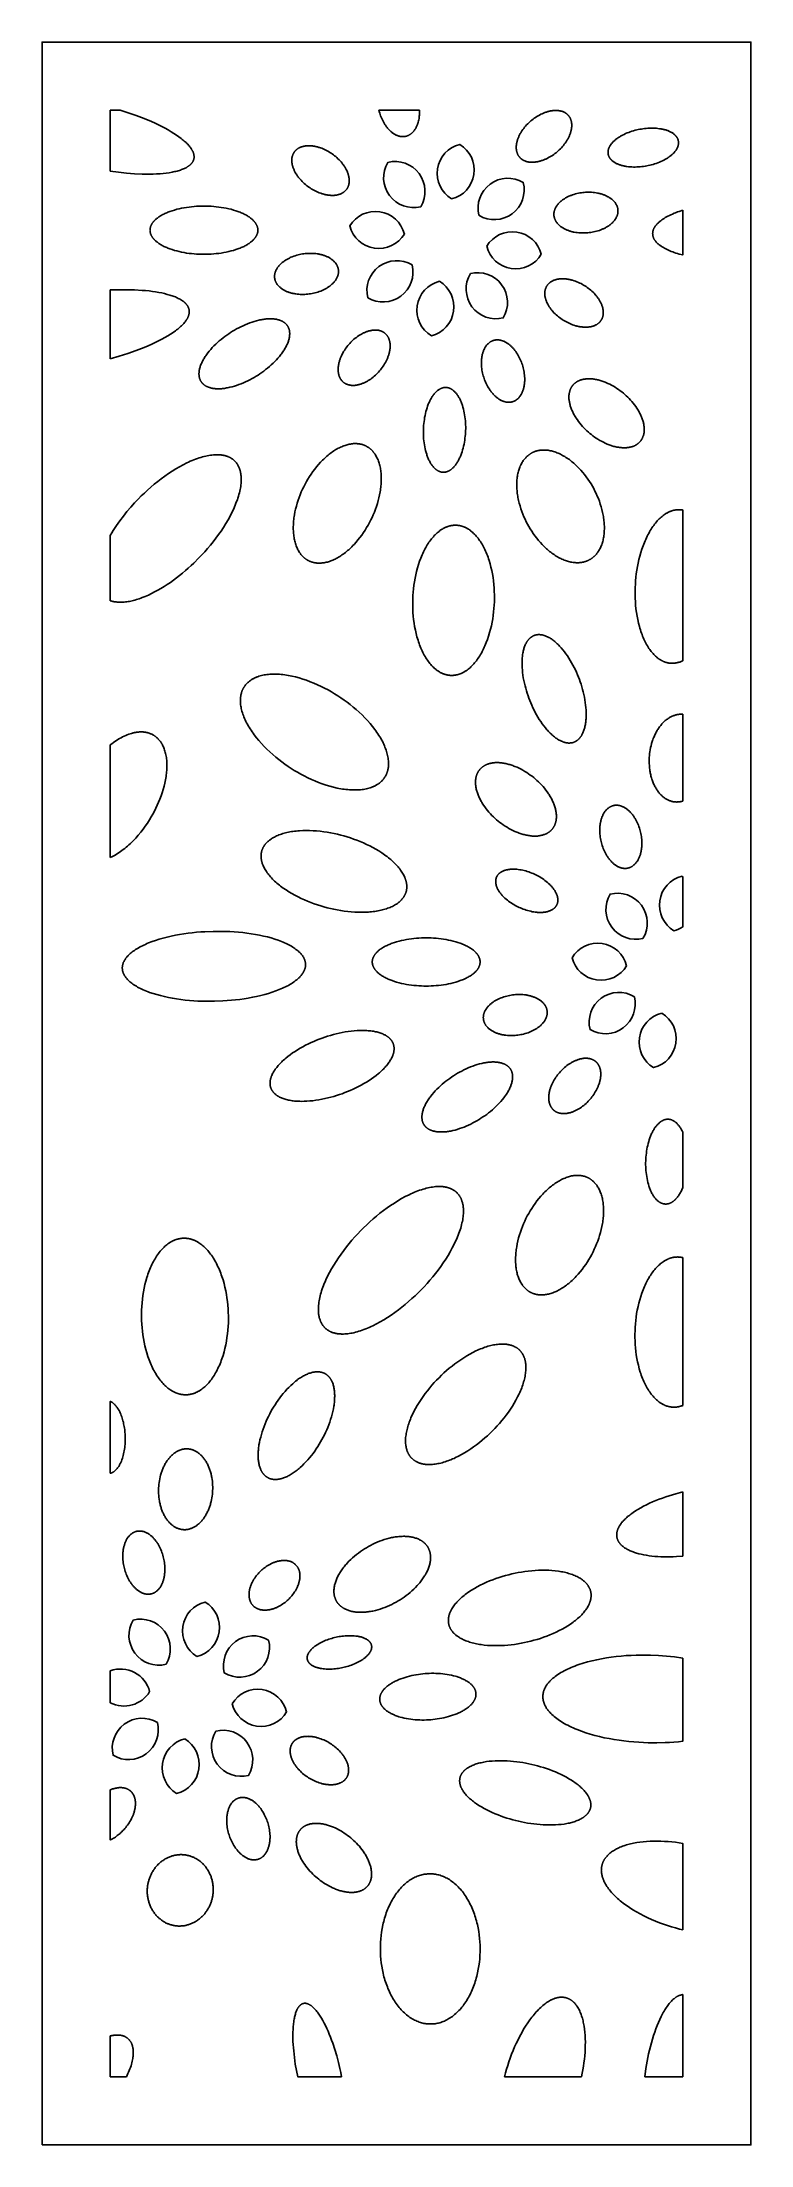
# Model space of a CAD drawing. Header units: millimetres. Extents: x 164 to 268, y 585 to 893.
import ezdxf

# ---------------------------------------------------------------- set-up
doc = ezdxf.new("R2010")
doc.units = ezdxf.units.MM
doc.layers.add('Layer 01', color=1, linetype='Continuous')

msp = doc.modelspace()

# ---------------------------------------------------------------- linework, layer by layer
at = {"layer": 'Layer 01'}
for points in [[(163.6, 584.62), (267.54, 584.62), (267.54, 893.11), (163.6, 893.11)], [(173.6, 874.17), (174.79, 874.01), (175.98, 873.88), (177.15, 873.79), (178.28, 873.74), (178.83, 873.73), (179.37, 873.73), (179.89, 873.74), (180.4, 873.76), (180.89, 873.79), (181.36, 873.83), (181.81, 873.88), (182.24, 873.94), (182.65, 874.02), (182.84, 874.05), (183.03, 874.1), (183.22, 874.14), (183.39, 874.18), (183.57, 874.23), (183.73, 874.28), (183.89, 874.33), (184.04, 874.39), (184.19, 874.44), (184.33, 874.5), (184.46, 874.56), (184.59, 874.62), (184.71, 874.68), (184.83, 874.75), (184.88, 874.78), (184.94, 874.81), (184.99, 874.85), (185.04, 874.88), (185.09, 874.92), (185.14, 874.95), (185.18, 874.99), (185.23, 875.02), (185.27, 875.06), (185.31, 875.09), (185.35, 875.13), (185.39, 875.17), (185.43, 875.2), (185.46, 875.24), (185.5, 875.28), (185.53, 875.32), (185.56, 875.35), (185.59, 875.39), (185.62, 875.43), (185.64, 875.47), (185.67, 875.51), (185.69, 875.55), (185.71, 875.59), (185.74, 875.63), (185.75, 875.67), (185.77, 875.71), (185.79, 875.75), (185.8, 875.79), (185.82, 875.83), (185.83, 875.87), (185.84, 875.91), (185.85, 875.95), (185.86, 875.99), (185.87, 876.04), (185.88, 876.08), (185.88, 876.12), (185.89, 876.17), (185.89, 876.21), (185.89, 876.26), (185.89, 876.3), (185.89, 876.35), (185.88, 876.4), (185.88, 876.44), (185.87, 876.49), (185.87, 876.54), (185.86, 876.59), (185.85, 876.64), (185.83, 876.69), (185.82, 876.74), (185.8, 876.79), (185.79, 876.84), (185.77, 876.89), (185.75, 876.94), (185.73, 876.99), (185.71, 877.05), (185.68, 877.1), (185.65, 877.15), (185.63, 877.2), (185.6, 877.26), (185.57, 877.31), (185.53, 877.37), (185.5, 877.42), (185.46, 877.48), (185.42, 877.53), (185.34, 877.65), (185.26, 877.76), (185.16, 877.88), (185.06, 877.99), (184.95, 878.11), (184.84, 878.23), (184.71, 878.35), (184.59, 878.47), (184.45, 878.59), (184.31, 878.71), (184.16, 878.83), (184, 878.96), (183.67, 879.21), (183.31, 879.46), (182.93, 879.71), (182.52, 879.96), (182.09, 880.21), (181.64, 880.46), (181.17, 880.7), (180.68, 880.95), (180.17, 881.19), (179.64, 881.43), (178.55, 881.88), (177.41, 882.32), (176.24, 882.73), (175.06, 883.11), (173.6, 883.11)], [(218.95, 883.11), (218.95, 882.93), (218.95, 882.75), (218.94, 882.58), (218.93, 882.4), (218.91, 882.22), (218.89, 882.05), (218.87, 881.88), (218.83, 881.71), (218.8, 881.54), (218.75, 881.38), (218.73, 881.3), (218.71, 881.22), (218.68, 881.15), (218.66, 881.07), (218.63, 880.99), (218.6, 880.92), (218.57, 880.85), (218.54, 880.78), (218.51, 880.71), (218.47, 880.64), (218.44, 880.57), (218.4, 880.5), (218.37, 880.44), (218.33, 880.38), (218.29, 880.32), (218.25, 880.26), (218.21, 880.2), (218.17, 880.14), (218.13, 880.09), (218.09, 880.04), (218.05, 879.98), (218, 879.93), (217.96, 879.89), (217.91, 879.84), (217.87, 879.8), (217.82, 879.75), (217.77, 879.71), (217.73, 879.67), (217.68, 879.64), (217.63, 879.6), (217.58, 879.57), (217.53, 879.54), (217.48, 879.5), (217.43, 879.48), (217.38, 879.45), (217.33, 879.42), (217.28, 879.4), (217.23, 879.38), (217.18, 879.36), (217.13, 879.34), (217.08, 879.32), (217.03, 879.31), (216.98, 879.29), (216.93, 879.28), (216.87, 879.27), (216.83, 879.26), (216.8, 879.25), (216.77, 879.25), (216.74, 879.25), (216.7, 879.24), (216.67, 879.24), (216.63, 879.24), (216.6, 879.23), (216.57, 879.23), (216.53, 879.23), (216.5, 879.23), (216.46, 879.23), (216.43, 879.23), (216.39, 879.23), (216.36, 879.24), (216.32, 879.24), (216.25, 879.25), (216.18, 879.26), (216.1, 879.27), (216.03, 879.29), (215.96, 879.3), (215.88, 879.32), (215.8, 879.35), (215.73, 879.38), (215.65, 879.41), (215.58, 879.44), (215.5, 879.47), (215.42, 879.51), (215.35, 879.55), (215.27, 879.6), (215.2, 879.64), (215.12, 879.69), (215.04, 879.75), (214.97, 879.8), (214.89, 879.86), (214.82, 879.92), (214.75, 879.98), (214.67, 880.05), (214.6, 880.12), (214.53, 880.19), (214.46, 880.26), (214.39, 880.34), (214.32, 880.41), (214.25, 880.49), (214.19, 880.58), (214.12, 880.66), (214.06, 880.75), (213.99, 880.83), (213.93, 880.92), (213.87, 881.01), (213.81, 881.11), (213.76, 881.2), (213.7, 881.3), (213.6, 881.49), (213.5, 881.69), (213.4, 881.89), (213.32, 882.09), (213.24, 882.29), (213.17, 882.5), (213.1, 882.7), (213.04, 882.91), (212.99, 883.11)], [(233.61, 876.22), (233.59, 876.25), (233.57, 876.27), (233.55, 876.3), (233.53, 876.33), (233.51, 876.35), (233.49, 876.38), (233.47, 876.41), (233.45, 876.44), (233.43, 876.47), (233.41, 876.5), (233.4, 876.53), (233.38, 876.56), (233.36, 876.59), (233.35, 876.62), (233.33, 876.65), (233.32, 876.69), (233.3, 876.72), (233.29, 876.75), (233.28, 876.79), (233.26, 876.82), (233.25, 876.86), (233.24, 876.89), (233.22, 876.96), (233.2, 877.04), (233.18, 877.11), (233.16, 877.19), (233.15, 877.27), (233.14, 877.35), (233.13, 877.43), (233.13, 877.52), (233.12, 877.6), (233.12, 877.69), (233.13, 877.78), (233.13, 877.87), (233.14, 877.96), (233.15, 878.05), (233.16, 878.14), (233.18, 878.24), (233.2, 878.33), (233.22, 878.43), (233.24, 878.52), (233.27, 878.62), (233.3, 878.72), (233.33, 878.82), (233.36, 878.91), (233.4, 879.01), (233.44, 879.11), (233.48, 879.21), (233.52, 879.31), (233.57, 879.4), (233.62, 879.5), (233.67, 879.6), (233.72, 879.69), (233.78, 879.79), (233.83, 879.89), (233.89, 879.98), (233.95, 880.07), (234.08, 880.26), (234.22, 880.44), (234.35, 880.61), (234.5, 880.78), (234.65, 880.95), (234.8, 881.11), (234.95, 881.26), (235.11, 881.4), (235.27, 881.54), (235.43, 881.67), (235.6, 881.81), (235.77, 881.93), (235.95, 882.06), (236.14, 882.18), (236.33, 882.29), (236.52, 882.4), (236.72, 882.51), (236.92, 882.6), (237.03, 882.65), (237.13, 882.69), (237.23, 882.73), (237.34, 882.77), (237.44, 882.81), (237.54, 882.84), (237.65, 882.87), (237.75, 882.91), (237.86, 882.93), (237.96, 882.96), (238.06, 882.98), (238.16, 883), (238.27, 883.02), (238.37, 883.04), (238.47, 883.05), (238.57, 883.06), (238.67, 883.07), (238.76, 883.07), (238.86, 883.08), (238.96, 883.08), (239.05, 883.08), (239.14, 883.07), (239.23, 883.06), (239.32, 883.05), (239.41, 883.04), (239.5, 883.03), (239.58, 883.01), (239.66, 882.99), (239.74, 882.97), (239.82, 882.95), (239.9, 882.92), (239.97, 882.9), (240.04, 882.87), (240.11, 882.83), (240.18, 882.8), (240.21, 882.78), (240.25, 882.77), (240.28, 882.75), (240.31, 882.73), (240.34, 882.71), (240.37, 882.69), (240.4, 882.67), (240.43, 882.65), (240.46, 882.63), (240.49, 882.61), (240.51, 882.59), (240.54, 882.56), (240.57, 882.54), (240.59, 882.52), (240.62, 882.5), (240.64, 882.47), (240.67, 882.45), (240.69, 882.43), (240.72, 882.4), (240.74, 882.38), (240.76, 882.35), (240.78, 882.33), (240.8, 882.3), (240.82, 882.28), (240.84, 882.25), (240.86, 882.22), (240.88, 882.2), (240.9, 882.17), (240.92, 882.14), (240.94, 882.11), (240.96, 882.08), (240.98, 882.05), (240.99, 882.02), (241.01, 881.99), (241.03, 881.96), (241.04, 881.93), (241.06, 881.9), (241.07, 881.87), (241.09, 881.83), (241.1, 881.8), (241.11, 881.76), (241.13, 881.73), (241.14, 881.7), (241.15, 881.66), (241.17, 881.59), (241.19, 881.51), (241.21, 881.44), (241.23, 881.36), (241.24, 881.28), (241.25, 881.2), (241.26, 881.12), (241.26, 881.03), (241.27, 880.95), (241.27, 880.86), (241.26, 880.77), (241.26, 880.68), (241.25, 880.59), (241.24, 880.5), (241.23, 880.41), (241.21, 880.31), (241.19, 880.22), (241.17, 880.12), (241.15, 880.03), (241.12, 879.93), (241.09, 879.83), (241.06, 879.74), (241.03, 879.64), (240.99, 879.54), (240.95, 879.44), (240.91, 879.34), (240.87, 879.25), (240.82, 879.15), (240.77, 879.05), (240.72, 878.95), (240.67, 878.86), (240.61, 878.76), (240.55, 878.67), (240.5, 878.57), (240.43, 878.48), (240.31, 878.29), (240.17, 878.11), (240.04, 877.94), (239.89, 877.77), (239.74, 877.6), (239.59, 877.45), (239.44, 877.29), (239.28, 877.15), (239.12, 877.01), (238.96, 876.88), (238.79, 876.75), (238.62, 876.62), (238.44, 876.49), (238.25, 876.37), (238.06, 876.26), (237.87, 876.15), (237.67, 876.05), (237.46, 875.95), (237.36, 875.91), (237.26, 875.86), (237.16, 875.82), (237.05, 875.78), (236.95, 875.74), (236.85, 875.71), (236.74, 875.68), (236.64, 875.65), (236.53, 875.62), (236.43, 875.59), (236.33, 875.57), (236.23, 875.55), (236.12, 875.53), (236.02, 875.52), (235.92, 875.5), (235.82, 875.49), (235.72, 875.48), (235.63, 875.48), (235.53, 875.48), (235.43, 875.47), (235.34, 875.48), (235.25, 875.48), (235.16, 875.49), (235.07, 875.5), (234.98, 875.51), (234.89, 875.52), (234.81, 875.54), (234.73, 875.56), (234.65, 875.58), (234.57, 875.6), (234.49, 875.63), (234.42, 875.66), (234.35, 875.69), (234.28, 875.72), (234.21, 875.75), (234.18, 875.77), (234.14, 875.79), (234.11, 875.8), (234.08, 875.82), (234.05, 875.84), (234.02, 875.86), (233.99, 875.88), (233.96, 875.9), (233.93, 875.92), (233.9, 875.94), (233.88, 875.97), (233.85, 875.99), (233.82, 876.01), (233.8, 876.03), (233.77, 876.05), (233.75, 876.08), (233.72, 876.1), (233.7, 876.13), (233.67, 876.15), (233.65, 876.17), (233.63, 876.2)], [(246.6, 876.66), (246.61, 876.63), (246.62, 876.6), (246.62, 876.57), (246.63, 876.54), (246.64, 876.51), (246.65, 876.48), (246.66, 876.45), (246.67, 876.42), (246.68, 876.39), (246.69, 876.36), (246.71, 876.33), (246.72, 876.3), (246.73, 876.27), (246.75, 876.24), (246.76, 876.22), (246.78, 876.19), (246.8, 876.16), (246.82, 876.13), (246.84, 876.1), (246.85, 876.07), (246.88, 876.04), (246.9, 876.01), (246.92, 875.99), (246.94, 875.96), (246.96, 875.93), (246.99, 875.9), (247.01, 875.87), (247.04, 875.85), (247.07, 875.82), (247.09, 875.79), (247.12, 875.77), (247.15, 875.74), (247.21, 875.69), (247.27, 875.63), (247.34, 875.58), (247.41, 875.53), (247.48, 875.49), (247.56, 875.44), (247.64, 875.39), (247.72, 875.35), (247.8, 875.3), (247.89, 875.26), (247.98, 875.22), (248.07, 875.18), (248.17, 875.15), (248.27, 875.11), (248.37, 875.08), (248.47, 875.04), (248.57, 875.01), (248.68, 874.98), (248.79, 874.96), (248.9, 874.93), (249.01, 874.91), (249.12, 874.89), (249.24, 874.87), (249.36, 874.85), (249.59, 874.82), (249.84, 874.8), (250.08, 874.78), (250.33, 874.77), (250.57, 874.77), (250.82, 874.78), (251.07, 874.79), (251.31, 874.81), (251.55, 874.84), (251.79, 874.87), (252.03, 874.9), (252.26, 874.94), (252.49, 874.99), (252.72, 875.04), (252.95, 875.1), (253.19, 875.16), (253.42, 875.23), (253.65, 875.31), (253.89, 875.4), (254.12, 875.49), (254.34, 875.58), (254.57, 875.69), (254.78, 875.8), (254.99, 875.91), (255.09, 875.97), (255.19, 876.03), (255.29, 876.09), (255.39, 876.15), (255.48, 876.22), (255.57, 876.28), (255.66, 876.35), (255.75, 876.41), (255.83, 876.48), (255.91, 876.55), (255.99, 876.62), (256.07, 876.69), (256.14, 876.76), (256.21, 876.83), (256.27, 876.9), (256.34, 876.97), (256.4, 877.04), (256.45, 877.11), (256.51, 877.18), (256.56, 877.25), (256.6, 877.33), (256.65, 877.4), (256.69, 877.47), (256.73, 877.54), (256.74, 877.57), (256.76, 877.61), (256.77, 877.64), (256.79, 877.68), (256.8, 877.71), (256.82, 877.75), (256.83, 877.78), (256.84, 877.82), (256.85, 877.85), (256.86, 877.89), (256.87, 877.92), (256.88, 877.96), (256.89, 877.99), (256.89, 878.02), (256.9, 878.06), (256.91, 878.09), (256.91, 878.12), (256.92, 878.16), (256.92, 878.19), (256.92, 878.22), (256.92, 878.25), (256.92, 878.29), (256.93, 878.32), (256.93, 878.35), (256.92, 878.38), (256.92, 878.41), (256.92, 878.44), (256.92, 878.47), (256.91, 878.5), (256.91, 878.54), (256.91, 878.57), (256.9, 878.59), (256.89, 878.62), (256.89, 878.65), (256.88, 878.68), (256.87, 878.71), (256.86, 878.74), (256.86, 878.77), (256.85, 878.8), (256.83, 878.83), (256.82, 878.86), (256.81, 878.89), (256.8, 878.92), (256.78, 878.95), (256.77, 878.98), (256.76, 879.01), (256.74, 879.04), (256.72, 879.07), (256.71, 879.1), (256.69, 879.13), (256.67, 879.15), (256.65, 879.18), (256.63, 879.21), (256.61, 879.24), (256.59, 879.27), (256.56, 879.3), (256.54, 879.32), (256.52, 879.35), (256.49, 879.38), (256.46, 879.41), (256.44, 879.43), (256.41, 879.46), (256.38, 879.49), (256.35, 879.52), (256.29, 879.57), (256.23, 879.62), (256.16, 879.67), (256.09, 879.72), (256.02, 879.77), (255.95, 879.82), (255.87, 879.86), (255.79, 879.91), (255.7, 879.95), (255.61, 879.99), (255.52, 880.03), (255.43, 880.07), (255.34, 880.11), (255.24, 880.14), (255.14, 880.18), (255.04, 880.21), (254.93, 880.24), (254.82, 880.27), (254.72, 880.3), (254.61, 880.32), (254.49, 880.34), (254.38, 880.37), (254.26, 880.39), (254.15, 880.4), (253.91, 880.43), (253.67, 880.46), (253.42, 880.47), (253.18, 880.48), (252.93, 880.48), (252.68, 880.47), (252.44, 880.46), (252.19, 880.44), (251.95, 880.42), (251.71, 880.39), (251.48, 880.35), (251.25, 880.31), (251.02, 880.27), (250.79, 880.21), (250.55, 880.16), (250.32, 880.09), (250.08, 880.02), (249.85, 879.94), (249.62, 879.86), (249.39, 879.77), (249.16, 879.67), (248.94, 879.57), (248.72, 879.46), (248.51, 879.34), (248.41, 879.29), (248.31, 879.22), (248.21, 879.16), (248.11, 879.1), (248.02, 879.04), (247.93, 878.97), (247.84, 878.91), (247.75, 878.84), (247.67, 878.77), (247.59, 878.71), (247.51, 878.64), (247.44, 878.57), (247.36, 878.5), (247.3, 878.43), (247.23, 878.36), (247.17, 878.29), (247.11, 878.21), (247.05, 878.14), (247, 878.07), (246.95, 878), (246.9, 877.93), (246.86, 877.86), (246.82, 877.79), (246.78, 877.72), (246.76, 877.68), (246.75, 877.64), (246.73, 877.61), (246.71, 877.57), (246.7, 877.54), (246.69, 877.5), (246.67, 877.47), (246.66, 877.43), (246.65, 877.4), (246.64, 877.37), (246.63, 877.33), (246.62, 877.3), (246.62, 877.26), (246.61, 877.23), (246.6, 877.2), (246.6, 877.16), (246.59, 877.13), (246.59, 877.1), (246.59, 877.06), (246.58, 877.03), (246.58, 877), (246.58, 876.97), (246.58, 876.94), (246.58, 876.9), (246.58, 876.87), (246.58, 876.84), (246.58, 876.81), (246.59, 876.78), (246.59, 876.75), (246.59, 876.72), (246.6, 876.69)], [(208.28, 871.54), (208.26, 871.52), (208.24, 871.49), (208.22, 871.46), (208.2, 871.44), (208.17, 871.41), (208.15, 871.39), (208.13, 871.36), (208.11, 871.33), (208.08, 871.31), (208.06, 871.29), (208.03, 871.26), (208.01, 871.24), (207.98, 871.21), (207.96, 871.19), (207.93, 871.17), (207.9, 871.15), (207.87, 871.12), (207.84, 871.1), (207.81, 871.08), (207.78, 871.06), (207.75, 871.04), (207.72, 871.02), (207.66, 870.98), (207.59, 870.94), (207.52, 870.9), (207.45, 870.87), (207.38, 870.84), (207.3, 870.81), (207.22, 870.78), (207.14, 870.75), (207.06, 870.73), (206.97, 870.71), (206.89, 870.69), (206.8, 870.67), (206.71, 870.66), (206.62, 870.64), (206.53, 870.63), (206.43, 870.62), (206.34, 870.62), (206.24, 870.61), (206.14, 870.61), (206.04, 870.62), (205.94, 870.62), (205.83, 870.63), (205.73, 870.64), (205.63, 870.65), (205.52, 870.66), (205.42, 870.68), (205.31, 870.69), (205.21, 870.72), (205.1, 870.74), (204.99, 870.76), (204.89, 870.79), (204.78, 870.82), (204.67, 870.85), (204.57, 870.89), (204.46, 870.92), (204.25, 871), (204.04, 871.08), (203.84, 871.18), (203.64, 871.27), (203.44, 871.38), (203.25, 871.48), (203.07, 871.59), (202.89, 871.71), (202.71, 871.83), (202.54, 871.95), (202.37, 872.08), (202.21, 872.22), (202.04, 872.36), (201.88, 872.51), (201.72, 872.67), (201.57, 872.83), (201.42, 873), (201.27, 873.17), (201.21, 873.26), (201.14, 873.35), (201.07, 873.44), (201.01, 873.53), (200.95, 873.62), (200.89, 873.71), (200.83, 873.8), (200.78, 873.9), (200.72, 873.99), (200.67, 874.08), (200.62, 874.18), (200.58, 874.27), (200.54, 874.37), (200.5, 874.46), (200.46, 874.56), (200.42, 874.65), (200.39, 874.74), (200.36, 874.84), (200.33, 874.93), (200.31, 875.02), (200.29, 875.11), (200.27, 875.2), (200.25, 875.29), (200.24, 875.38), (200.23, 875.47), (200.22, 875.56), (200.22, 875.64), (200.22, 875.73), (200.22, 875.81), (200.22, 875.89), (200.23, 875.97), (200.23, 876.05), (200.24, 876.13), (200.26, 876.2), (200.27, 876.28), (200.28, 876.31), (200.29, 876.35), (200.3, 876.38), (200.31, 876.42), (200.32, 876.45), (200.33, 876.49), (200.35, 876.52), (200.36, 876.55), (200.37, 876.59), (200.38, 876.62), (200.4, 876.65), (200.41, 876.68), (200.43, 876.71), (200.44, 876.75), (200.46, 876.78), (200.47, 876.81), (200.49, 876.83), (200.51, 876.86), (200.53, 876.89), (200.54, 876.92), (200.56, 876.95), (200.58, 876.97), (200.6, 877), (200.62, 877.03), (200.64, 877.05), (200.66, 877.08), (200.68, 877.11), (200.7, 877.13), (200.73, 877.16), (200.75, 877.18), (200.77, 877.21), (200.8, 877.23), (200.82, 877.26), (200.85, 877.28), (200.88, 877.3), (200.9, 877.33), (200.93, 877.35), (200.96, 877.37), (200.99, 877.39), (201.01, 877.42), (201.04, 877.44), (201.07, 877.46), (201.11, 877.48), (201.14, 877.5), (201.2, 877.54), (201.27, 877.58), (201.34, 877.61), (201.41, 877.65), (201.48, 877.68), (201.56, 877.71), (201.64, 877.74), (201.72, 877.76), (201.8, 877.79), (201.88, 877.81), (201.97, 877.83), (202.06, 877.85), (202.15, 877.86), (202.24, 877.87), (202.33, 877.89), (202.43, 877.89), (202.52, 877.9), (202.62, 877.9), (202.72, 877.9), (202.82, 877.9), (202.92, 877.9), (203.02, 877.89), (203.13, 877.88), (203.23, 877.87), (203.34, 877.86), (203.44, 877.84), (203.55, 877.82), (203.65, 877.8), (203.76, 877.78), (203.87, 877.75), (203.97, 877.73), (204.08, 877.7), (204.19, 877.66), (204.29, 877.63), (204.4, 877.59), (204.61, 877.52), (204.81, 877.43), (205.02, 877.34), (205.22, 877.24), (205.42, 877.14), (205.61, 877.03), (205.79, 876.92), (205.97, 876.81), (206.14, 876.69), (206.31, 876.56), (206.48, 876.43), (206.65, 876.3), (206.82, 876.15), (206.98, 876), (207.14, 875.85), (207.29, 875.69), (207.44, 875.52), (207.58, 875.35), (207.65, 875.26), (207.72, 875.17), (207.79, 875.08), (207.85, 874.99), (207.91, 874.9), (207.97, 874.81), (208.03, 874.71), (208.08, 874.62), (208.14, 874.53), (208.19, 874.43), (208.23, 874.34), (208.28, 874.24), (208.32, 874.15), (208.36, 874.06), (208.4, 873.96), (208.44, 873.87), (208.47, 873.77), (208.5, 873.68), (208.52, 873.59), (208.55, 873.5), (208.57, 873.41), (208.59, 873.31), (208.6, 873.22), (208.62, 873.14), (208.63, 873.05), (208.63, 872.96), (208.64, 872.88), (208.64, 872.79), (208.64, 872.71), (208.64, 872.63), (208.63, 872.55), (208.62, 872.47), (208.61, 872.39), (208.6, 872.32), (208.58, 872.24), (208.58, 872.21), (208.57, 872.17), (208.56, 872.13), (208.55, 872.1), (208.54, 872.06), (208.52, 872.03), (208.51, 872), (208.5, 871.96), (208.49, 871.93), (208.47, 871.9), (208.46, 871.86), (208.45, 871.83), (208.43, 871.8), (208.42, 871.77), (208.4, 871.74), (208.38, 871.71), (208.37, 871.68), (208.35, 871.65), (208.33, 871.62), (208.31, 871.6), (208.3, 871.57)], [(238.65, 867.68), (238.65, 867.71), (238.65, 867.75), (238.65, 867.78), (238.65, 867.81), (238.65, 867.85), (238.65, 867.88), (238.65, 867.91), (238.65, 867.95), (238.65, 867.98), (238.65, 868.02), (238.66, 868.05), (238.66, 868.09), (238.67, 868.12), (238.67, 868.16), (238.68, 868.19), (238.68, 868.23), (238.69, 868.26), (238.7, 868.3), (238.71, 868.33), (238.72, 868.37), (238.73, 868.4), (238.74, 868.44), (238.76, 868.51), (238.79, 868.58), (238.82, 868.65), (238.85, 868.73), (238.89, 868.8), (238.93, 868.87), (238.97, 868.94), (239.01, 869.01), (239.06, 869.09), (239.11, 869.16), (239.16, 869.23), (239.22, 869.3), (239.28, 869.37), (239.34, 869.44), (239.4, 869.5), (239.47, 869.57), (239.54, 869.64), (239.61, 869.7), (239.69, 869.77), (239.77, 869.83), (239.85, 869.89), (239.93, 869.96), (240.01, 870.02), (240.1, 870.07), (240.19, 870.13), (240.28, 870.19), (240.37, 870.24), (240.47, 870.29), (240.56, 870.34), (240.66, 870.39), (240.76, 870.44), (240.86, 870.49), (240.96, 870.53), (241.06, 870.58), (241.17, 870.62), (241.38, 870.69), (241.59, 870.76), (241.81, 870.82), (242.02, 870.88), (242.24, 870.93), (242.45, 870.97), (242.67, 871), (242.88, 871.03), (243.09, 871.05), (243.3, 871.07), (243.51, 871.08), (243.73, 871.08), (243.95, 871.08), (244.17, 871.07), (244.39, 871.05), (244.61, 871.02), (244.83, 870.99), (245.05, 870.95), (245.16, 870.93), (245.27, 870.91), (245.38, 870.88), (245.49, 870.85), (245.59, 870.82), (245.7, 870.79), (245.8, 870.76), (245.9, 870.72), (246, 870.68), (246.1, 870.65), (246.2, 870.6), (246.3, 870.56), (246.39, 870.52), (246.48, 870.47), (246.57, 870.42), (246.66, 870.38), (246.74, 870.32), (246.83, 870.27), (246.91, 870.22), (246.98, 870.16), (247.06, 870.11), (247.13, 870.05), (247.2, 869.99), (247.27, 869.93), (247.33, 869.87), (247.4, 869.81), (247.45, 869.75), (247.51, 869.69), (247.56, 869.62), (247.61, 869.56), (247.66, 869.49), (247.71, 869.43), (247.75, 869.36), (247.79, 869.3), (247.82, 869.23), (247.84, 869.2), (247.86, 869.16), (247.87, 869.13), (247.89, 869.1), (247.9, 869.06), (247.91, 869.03), (247.93, 869), (247.94, 868.96), (247.95, 868.93), (247.96, 868.89), (247.97, 868.86), (247.98, 868.83), (247.99, 868.79), (248, 868.76), (248, 868.73), (248.01, 868.69), (248.02, 868.66), (248.02, 868.63), (248.03, 868.59), (248.03, 868.56), (248.03, 868.53), (248.04, 868.5), (248.04, 868.46), (248.04, 868.43), (248.04, 868.4), (248.04, 868.36), (248.05, 868.33), (248.04, 868.3), (248.04, 868.26), (248.04, 868.23), (248.04, 868.19), (248.04, 868.16), (248.03, 868.13), (248.03, 868.09), (248.02, 868.06), (248.02, 868.02), (248.01, 867.99), (248.01, 867.95), (248, 867.91), (247.99, 867.88), (247.98, 867.84), (247.97, 867.81), (247.96, 867.77), (247.95, 867.74), (247.93, 867.67), (247.9, 867.59), (247.87, 867.52), (247.84, 867.45), (247.8, 867.38), (247.77, 867.3), (247.72, 867.23), (247.68, 867.16), (247.63, 867.09), (247.58, 867.02), (247.53, 866.95), (247.47, 866.88), (247.41, 866.81), (247.35, 866.74), (247.29, 866.67), (247.22, 866.6), (247.15, 866.54), (247.08, 866.47), (247, 866.41), (246.93, 866.34), (246.85, 866.28), (246.76, 866.22), (246.68, 866.16), (246.59, 866.1), (246.5, 866.04), (246.41, 865.99), (246.32, 865.94), (246.23, 865.88), (246.13, 865.83), (246.03, 865.78), (245.93, 865.73), (245.83, 865.69), (245.73, 865.64), (245.63, 865.6), (245.52, 865.56), (245.31, 865.48), (245.1, 865.41), (244.88, 865.35), (244.67, 865.3), (244.45, 865.25), (244.24, 865.21), (244.02, 865.17), (243.81, 865.15), (243.6, 865.12), (243.39, 865.11), (243.18, 865.1), (242.96, 865.1), (242.75, 865.1), (242.52, 865.11), (242.3, 865.13), (242.08, 865.15), (241.86, 865.18), (241.64, 865.22), (241.53, 865.24), (241.42, 865.27), (241.31, 865.29), (241.2, 865.32), (241.1, 865.35), (240.99, 865.38), (240.89, 865.42), (240.79, 865.45), (240.69, 865.49), (240.59, 865.53), (240.49, 865.57), (240.4, 865.61), (240.3, 865.66), (240.21, 865.7), (240.12, 865.75), (240.03, 865.8), (239.95, 865.85), (239.87, 865.9), (239.79, 865.96), (239.71, 866.01), (239.63, 866.07), (239.56, 866.12), (239.49, 866.18), (239.42, 866.24), (239.36, 866.3), (239.3, 866.36), (239.24, 866.43), (239.18, 866.49), (239.13, 866.55), (239.08, 866.62), (239.03, 866.68), (238.99, 866.75), (238.94, 866.81), (238.91, 866.88), (238.87, 866.95), (238.85, 866.98), (238.84, 867.01), (238.82, 867.05), (238.81, 867.08), (238.79, 867.11), (238.78, 867.15), (238.77, 867.18), (238.75, 867.21), (238.74, 867.25), (238.73, 867.28), (238.72, 867.32), (238.71, 867.35), (238.7, 867.38), (238.7, 867.42), (238.69, 867.45), (238.68, 867.48), (238.68, 867.52), (238.67, 867.55), (238.66, 867.58), (238.66, 867.61), (238.66, 867.65)], [(179.42, 865.51), (179.43, 865.55), (179.43, 865.59), (179.43, 865.63), (179.43, 865.67), (179.44, 865.71), (179.44, 865.75), (179.45, 865.79), (179.46, 865.83), (179.47, 865.87), (179.48, 865.91), (179.49, 865.95), (179.5, 865.99), (179.51, 866.03), (179.52, 866.07), (179.54, 866.11), (179.56, 866.16), (179.57, 866.2), (179.59, 866.24), (179.61, 866.28), (179.63, 866.32), (179.66, 866.36), (179.68, 866.4), (179.7, 866.44), (179.73, 866.49), (179.76, 866.53), (179.79, 866.57), (179.81, 866.61), (179.85, 866.65), (179.88, 866.69), (179.91, 866.73), (179.94, 866.77), (179.98, 866.81), (180.02, 866.85), (180.05, 866.9), (180.13, 866.98), (180.22, 867.06), (180.31, 867.14), (180.4, 867.22), (180.5, 867.29), (180.61, 867.37), (180.71, 867.45), (180.83, 867.52), (180.94, 867.6), (181.07, 867.67), (181.19, 867.74), (181.32, 867.81), (181.46, 867.88), (181.6, 867.95), (181.74, 868.01), (181.89, 868.08), (182.04, 868.14), (182.19, 868.2), (182.35, 868.26), (182.67, 868.37), (183.01, 868.47), (183.35, 868.57), (183.7, 868.65), (184.06, 868.73), (184.42, 868.8), (184.79, 868.86), (185.16, 868.91), (185.53, 868.96), (185.89, 868.99), (186.26, 869.02), (186.62, 869.03), (186.98, 869.05), (187.33, 869.05), (187.68, 869.05), (188.04, 869.03), (188.41, 869.02), (188.77, 868.99), (189.14, 868.96), (189.51, 868.91), (189.88, 868.86), (190.24, 868.8), (190.61, 868.73), (190.96, 868.65), (191.32, 868.57), (191.66, 868.47), (191.99, 868.37), (192.32, 868.26), (192.47, 868.2), (192.63, 868.14), (192.78, 868.08), (192.92, 868.01), (193.07, 867.95), (193.21, 867.88), (193.34, 867.81), (193.47, 867.74), (193.6, 867.67), (193.72, 867.6), (193.84, 867.52), (193.95, 867.45), (194.06, 867.37), (194.16, 867.29), (194.26, 867.22), (194.36, 867.14), (194.45, 867.06), (194.53, 866.98), (194.61, 866.9), (194.65, 866.85), (194.68, 866.81), (194.72, 866.77), (194.75, 866.73), (194.79, 866.69), (194.82, 866.65), (194.85, 866.61), (194.88, 866.57), (194.91, 866.53), (194.93, 866.49), (194.96, 866.44), (194.98, 866.4), (195.01, 866.36), (195.03, 866.32), (195.05, 866.28), (195.07, 866.24), (195.09, 866.2), (195.11, 866.16), (195.12, 866.11), (195.14, 866.07), (195.15, 866.03), (195.17, 865.99), (195.18, 865.95), (195.19, 865.91), (195.2, 865.87), (195.21, 865.83), (195.22, 865.79), (195.22, 865.75), (195.23, 865.71), (195.23, 865.67), (195.24, 865.63), (195.24, 865.59), (195.24, 865.55), (195.24, 865.51), (195.24, 865.47), (195.24, 865.43), (195.24, 865.39), (195.23, 865.35), (195.23, 865.31), (195.22, 865.27), (195.22, 865.23), (195.21, 865.19), (195.2, 865.15), (195.19, 865.11), (195.18, 865.07), (195.17, 865.03), (195.15, 864.99), (195.14, 864.95), (195.12, 864.91), (195.11, 864.87), (195.09, 864.83), (195.07, 864.79), (195.05, 864.75), (195.03, 864.7), (195.01, 864.66), (194.98, 864.62), (194.96, 864.58), (194.93, 864.54), (194.91, 864.5), (194.88, 864.46), (194.85, 864.42), (194.82, 864.37), (194.79, 864.33), (194.75, 864.29), (194.72, 864.25), (194.68, 864.21), (194.65, 864.17), (194.61, 864.13), (194.53, 864.05), (194.45, 863.97), (194.36, 863.89), (194.26, 863.81), (194.16, 863.73), (194.06, 863.65), (193.95, 863.58), (193.84, 863.5), (193.72, 863.43), (193.6, 863.35), (193.47, 863.28), (193.34, 863.21), (193.21, 863.14), (193.07, 863.08), (192.92, 863.01), (192.78, 862.95), (192.63, 862.89), (192.47, 862.82), (192.32, 862.77), (191.99, 862.66), (191.66, 862.55), (191.32, 862.46), (190.96, 862.37), (190.61, 862.29), (190.24, 862.22), (189.88, 862.16), (189.51, 862.11), (189.14, 862.07), (188.77, 862.03), (188.41, 862.01), (188.04, 861.99), (187.68, 861.98), (187.33, 861.98), (186.98, 861.98), (186.62, 861.99), (186.26, 862.01), (185.89, 862.03), (185.53, 862.07), (185.16, 862.11), (184.79, 862.16), (184.42, 862.22), (184.06, 862.29), (183.7, 862.37), (183.35, 862.46), (183.01, 862.55), (182.67, 862.66), (182.35, 862.77), (182.19, 862.82), (182.04, 862.89), (181.89, 862.95), (181.74, 863.01), (181.6, 863.08), (181.46, 863.14), (181.32, 863.21), (181.19, 863.28), (181.07, 863.35), (180.94, 863.43), (180.83, 863.5), (180.71, 863.58), (180.61, 863.65), (180.5, 863.73), (180.4, 863.81), (180.31, 863.89), (180.22, 863.97), (180.13, 864.05), (180.05, 864.13), (180.02, 864.17), (179.98, 864.21), (179.94, 864.25), (179.91, 864.29), (179.88, 864.33), (179.85, 864.37), (179.81, 864.42), (179.79, 864.46), (179.76, 864.5), (179.73, 864.54), (179.7, 864.58), (179.68, 864.62), (179.66, 864.66), (179.63, 864.7), (179.61, 864.75), (179.59, 864.79), (179.57, 864.83), (179.56, 864.87), (179.54, 864.91), (179.52, 864.95), (179.51, 864.99), (179.5, 865.03), (179.49, 865.07), (179.48, 865.11), (179.47, 865.15), (179.46, 865.19), (179.45, 865.23), (179.44, 865.27), (179.44, 865.31), (179.43, 865.35), (179.43, 865.39), (179.43, 865.43), (179.43, 865.47)], [(257.54, 868.45), (257, 868.27), (256.75, 868.18), (256.5, 868.08), (256.26, 867.99), (256.03, 867.88), (255.8, 867.78), (255.58, 867.68), (255.37, 867.57), (255.17, 867.46), (254.98, 867.35), (254.8, 867.24), (254.62, 867.13), (254.46, 867.01), (254.31, 866.9), (254.23, 866.84), (254.16, 866.78), (254.09, 866.72), (254.03, 866.66), (253.96, 866.6), (253.9, 866.55), (253.84, 866.49), (253.79, 866.43), (253.73, 866.37), (253.68, 866.31), (253.63, 866.25), (253.58, 866.19), (253.54, 866.13), (253.5, 866.08), (253.46, 866.02), (253.42, 865.96), (253.39, 865.9), (253.35, 865.84), (253.32, 865.79), (253.29, 865.73), (253.27, 865.67), (253.24, 865.61), (253.22, 865.56), (253.2, 865.5), (253.19, 865.44), (253.17, 865.38), (253.16, 865.33), (253.15, 865.3), (253.15, 865.27), (253.14, 865.24), (253.14, 865.22), (253.14, 865.19), (253.13, 865.16), (253.13, 865.13), (253.13, 865.11), (253.13, 865.08), (253.13, 865.05), (253.12, 865.03), (253.12, 865), (253.12, 864.97), (253.13, 864.94), (253.13, 864.89), (253.13, 864.84), (253.14, 864.79), (253.15, 864.73), (253.16, 864.68), (253.17, 864.63), (253.19, 864.58), (253.2, 864.52), (253.22, 864.47), (253.24, 864.42), (253.26, 864.36), (253.29, 864.31), (253.32, 864.25), (253.34, 864.2), (253.37, 864.15), (253.41, 864.09), (253.44, 864.04), (253.48, 863.99), (253.52, 863.93), (253.56, 863.88), (253.61, 863.83), (253.65, 863.77), (253.7, 863.72), (253.75, 863.67), (253.8, 863.62), (253.86, 863.56), (253.92, 863.51), (253.98, 863.46), (254.04, 863.41), (254.1, 863.35), (254.17, 863.3), (254.24, 863.25), (254.31, 863.2), (254.38, 863.15), (254.53, 863.05), (254.7, 862.95), (254.87, 862.86), (255.05, 862.76), (255.23, 862.67), (255.43, 862.58), (255.64, 862.49), (255.85, 862.4), (256.07, 862.32), (256.3, 862.24), (256.53, 862.16), (256.77, 862.09), (257.02, 862.01), (257.54, 861.88)], [(207.04, 859.72), (207.05, 859.68), (207.05, 859.65), (207.05, 859.62), (207.06, 859.59), (207.06, 859.55), (207.06, 859.52), (207.06, 859.48), (207.06, 859.45), (207.06, 859.42), (207.06, 859.38), (207.05, 859.35), (207.05, 859.31), (207.05, 859.28), (207.05, 859.24), (207.04, 859.21), (207.04, 859.17), (207.03, 859.13), (207.02, 859.1), (207.02, 859.06), (207.01, 859.03), (207, 858.99), (206.99, 858.95), (206.97, 858.88), (206.95, 858.81), (206.92, 858.74), (206.89, 858.66), (206.86, 858.59), (206.82, 858.51), (206.79, 858.44), (206.74, 858.37), (206.7, 858.29), (206.65, 858.22), (206.6, 858.15), (206.55, 858.08), (206.5, 858), (206.44, 857.93), (206.38, 857.86), (206.31, 857.79), (206.24, 857.72), (206.18, 857.65), (206.1, 857.58), (206.03, 857.52), (205.95, 857.45), (205.87, 857.39), (205.79, 857.32), (205.71, 857.26), (205.62, 857.2), (205.53, 857.14), (205.44, 857.08), (205.35, 857.02), (205.26, 856.97), (205.16, 856.92), (205.06, 856.86), (204.96, 856.81), (204.87, 856.76), (204.76, 856.72), (204.66, 856.67), (204.46, 856.58), (204.25, 856.51), (204.03, 856.43), (203.82, 856.37), (203.61, 856.31), (203.39, 856.26), (203.18, 856.22), (202.97, 856.18), (202.76, 856.15), (202.56, 856.13), (202.34, 856.11), (202.13, 856.09), (201.91, 856.09), (201.69, 856.09), (201.46, 856.09), (201.24, 856.11), (201.02, 856.13), (200.8, 856.16), (200.69, 856.18), (200.58, 856.2), (200.47, 856.22), (200.36, 856.24), (200.25, 856.26), (200.15, 856.29), (200.04, 856.32), (199.94, 856.35), (199.83, 856.38), (199.73, 856.42), (199.63, 856.46), (199.54, 856.49), (199.44, 856.53), (199.35, 856.58), (199.26, 856.62), (199.17, 856.66), (199.08, 856.71), (198.99, 856.76), (198.91, 856.81), (198.83, 856.86), (198.75, 856.91), (198.68, 856.97), (198.61, 857.02), (198.54, 857.08), (198.47, 857.14), (198.41, 857.19), (198.34, 857.25), (198.29, 857.31), (198.23, 857.38), (198.18, 857.44), (198.13, 857.5), (198.08, 857.56), (198.03, 857.63), (197.99, 857.69), (197.95, 857.76), (197.93, 857.79), (197.92, 857.82), (197.9, 857.86), (197.88, 857.89), (197.87, 857.92), (197.85, 857.95), (197.84, 857.99), (197.83, 858.02), (197.81, 858.05), (197.8, 858.09), (197.79, 858.12), (197.78, 858.15), (197.77, 858.18), (197.76, 858.22), (197.75, 858.25), (197.74, 858.28), (197.73, 858.32), (197.73, 858.35), (197.72, 858.38), (197.71, 858.41), (197.71, 858.45), (197.7, 858.48), (197.7, 858.51), (197.7, 858.55), (197.69, 858.58), (197.69, 858.61), (197.69, 858.65), (197.69, 858.68), (197.69, 858.71), (197.69, 858.75), (197.69, 858.78), (197.69, 858.82), (197.69, 858.85), (197.69, 858.89), (197.7, 858.92), (197.7, 858.96), (197.71, 858.99), (197.71, 859.03), (197.72, 859.06), (197.72, 859.1), (197.73, 859.13), (197.74, 859.17), (197.75, 859.21), (197.76, 859.24), (197.78, 859.32), (197.8, 859.39), (197.83, 859.46), (197.86, 859.53), (197.89, 859.61), (197.92, 859.68), (197.96, 859.76), (198, 859.83), (198.05, 859.9), (198.09, 859.98), (198.14, 860.05), (198.2, 860.12), (198.25, 860.19), (198.31, 860.27), (198.37, 860.34), (198.44, 860.41), (198.5, 860.48), (198.57, 860.55), (198.64, 860.61), (198.72, 860.68), (198.8, 860.75), (198.88, 860.81), (198.96, 860.87), (199.04, 860.94), (199.13, 861), (199.22, 861.06), (199.31, 861.12), (199.4, 861.17), (199.49, 861.23), (199.59, 861.28), (199.68, 861.33), (199.78, 861.38), (199.88, 861.43), (199.98, 861.48), (200.08, 861.53), (200.29, 861.61), (200.5, 861.69), (200.71, 861.76), (200.93, 861.83), (201.14, 861.89), (201.35, 861.94), (201.56, 861.98), (201.77, 862.02), (201.98, 862.05), (202.19, 862.07), (202.4, 862.09), (202.62, 862.1), (202.84, 862.11), (203.06, 862.11), (203.28, 862.1), (203.51, 862.09), (203.73, 862.07), (203.95, 862.04), (204.06, 862.02), (204.17, 862), (204.28, 861.98), (204.39, 861.96), (204.5, 861.93), (204.6, 861.91), (204.71, 861.88), (204.81, 861.85), (204.91, 861.81), (205.01, 861.78), (205.11, 861.74), (205.21, 861.7), (205.31, 861.66), (205.4, 861.62), (205.49, 861.58), (205.58, 861.53), (205.67, 861.49), (205.75, 861.44), (205.83, 861.39), (205.91, 861.34), (205.99, 861.28), (206.07, 861.23), (206.14, 861.17), (206.21, 861.12), (206.28, 861.06), (206.34, 861), (206.4, 860.94), (206.46, 860.88), (206.52, 860.82), (206.57, 860.76), (206.62, 860.7), (206.67, 860.63), (206.71, 860.57), (206.75, 860.5), (206.79, 860.44), (206.81, 860.41), (206.83, 860.37), (206.85, 860.34), (206.86, 860.31), (206.88, 860.28), (206.89, 860.24), (206.91, 860.21), (206.92, 860.18), (206.93, 860.14), (206.95, 860.11), (206.96, 860.08), (206.97, 860.05), (206.98, 860.01), (206.99, 859.98), (207, 859.95), (207.01, 859.91), (207.01, 859.88), (207.02, 859.85), (207.03, 859.82), (207.03, 859.78), (207.04, 859.75)], [(237.62, 857.34), (237.63, 857.37), (237.65, 857.4), (237.67, 857.42), (237.69, 857.45), (237.71, 857.48), (237.73, 857.5), (237.75, 857.53), (237.77, 857.56), (237.8, 857.58), (237.82, 857.61), (237.84, 857.63), (237.87, 857.66), (237.89, 857.68), (237.92, 857.71), (237.94, 857.73), (237.97, 857.76), (238, 857.78), (238.03, 857.8), (238.05, 857.83), (238.08, 857.85), (238.11, 857.87), (238.14, 857.89), (238.21, 857.94), (238.27, 857.98), (238.34, 858.02), (238.41, 858.05), (238.48, 858.09), (238.55, 858.13), (238.63, 858.16), (238.71, 858.19), (238.79, 858.22), (238.87, 858.24), (238.96, 858.27), (239.04, 858.29), (239.13, 858.31), (239.22, 858.33), (239.32, 858.34), (239.41, 858.36), (239.51, 858.37), (239.6, 858.37), (239.7, 858.38), (239.8, 858.38), (239.9, 858.39), (240.01, 858.38), (240.11, 858.38), (240.21, 858.38), (240.32, 858.37), (240.43, 858.36), (240.53, 858.34), (240.64, 858.33), (240.75, 858.31), (240.85, 858.29), (240.96, 858.27), (241.07, 858.25), (241.18, 858.22), (241.29, 858.19), (241.39, 858.16), (241.61, 858.1), (241.82, 858.02), (242.03, 857.94), (242.23, 857.86), (242.43, 857.76), (242.63, 857.67), (242.82, 857.56), (243.01, 857.46), (243.19, 857.35), (243.36, 857.23), (243.54, 857.11), (243.71, 856.98), (243.88, 856.85), (244.05, 856.71), (244.22, 856.56), (244.38, 856.41), (244.54, 856.25), (244.69, 856.08), (244.77, 856), (244.84, 855.91), (244.91, 855.83), (244.98, 855.74), (245.04, 855.65), (245.11, 855.56), (245.17, 855.48), (245.23, 855.39), (245.29, 855.29), (245.34, 855.2), (245.4, 855.11), (245.45, 855.02), (245.49, 854.93), (245.54, 854.84), (245.58, 854.74), (245.62, 854.65), (245.66, 854.56), (245.69, 854.47), (245.73, 854.38), (245.76, 854.29), (245.78, 854.2), (245.8, 854.11), (245.83, 854.02), (245.84, 853.93), (245.86, 853.84), (245.87, 853.76), (245.88, 853.67), (245.89, 853.59), (245.89, 853.51), (245.89, 853.42), (245.89, 853.34), (245.88, 853.27), (245.88, 853.19), (245.87, 853.11), (245.86, 853.04), (245.85, 853), (245.84, 852.96), (245.84, 852.93), (245.83, 852.89), (245.82, 852.86), (245.81, 852.82), (245.8, 852.79), (245.79, 852.75), (245.78, 852.72), (245.77, 852.69), (245.75, 852.65), (245.74, 852.62), (245.73, 852.59), (245.71, 852.56), (245.7, 852.53), (245.68, 852.5), (245.67, 852.47), (245.65, 852.44), (245.64, 852.41), (245.62, 852.38), (245.6, 852.35), (245.59, 852.32), (245.57, 852.29), (245.55, 852.27), (245.53, 852.24), (245.51, 852.21), (245.49, 852.19), (245.47, 852.16), (245.45, 852.13), (245.43, 852.11), (245.41, 852.08), (245.38, 852.05), (245.36, 852.03), (245.34, 852), (245.31, 851.98), (245.28, 851.95), (245.26, 851.93), (245.23, 851.91), (245.2, 851.88), (245.18, 851.86), (245.15, 851.84), (245.12, 851.81), (245.09, 851.79), (245.06, 851.77), (245, 851.73), (244.93, 851.68), (244.87, 851.65), (244.8, 851.61), (244.72, 851.57), (244.65, 851.54), (244.57, 851.5), (244.49, 851.47), (244.41, 851.45), (244.33, 851.42), (244.25, 851.4), (244.16, 851.37), (244.07, 851.35), (243.98, 851.34), (243.89, 851.32), (243.79, 851.31), (243.7, 851.3), (243.6, 851.29), (243.5, 851.28), (243.4, 851.28), (243.3, 851.28), (243.2, 851.28), (243.09, 851.28), (242.99, 851.29), (242.88, 851.3), (242.78, 851.31), (242.67, 851.32), (242.56, 851.33), (242.46, 851.35), (242.35, 851.37), (242.24, 851.39), (242.13, 851.42), (242.02, 851.44), (241.92, 851.47), (241.81, 851.5), (241.59, 851.57), (241.38, 851.64), (241.17, 851.72), (240.97, 851.81), (240.77, 851.9), (240.57, 852), (240.38, 852.1), (240.2, 852.2), (240.02, 852.31), (239.84, 852.43), (239.66, 852.55), (239.49, 852.68), (239.32, 852.81), (239.15, 852.95), (238.98, 853.1), (238.82, 853.26), (238.66, 853.41), (238.51, 853.58), (238.43, 853.66), (238.36, 853.75), (238.29, 853.83), (238.22, 853.92), (238.16, 854.01), (238.09, 854.1), (238.03, 854.19), (237.97, 854.28), (237.91, 854.37), (237.86, 854.46), (237.81, 854.55), (237.76, 854.64), (237.71, 854.73), (237.66, 854.83), (237.62, 854.92), (237.58, 855.01), (237.54, 855.1), (237.51, 855.19), (237.48, 855.28), (237.45, 855.37), (237.42, 855.46), (237.4, 855.55), (237.38, 855.64), (237.36, 855.73), (237.34, 855.82), (237.33, 855.9), (237.32, 855.99), (237.32, 856.07), (237.31, 856.16), (237.31, 856.24), (237.31, 856.32), (237.32, 856.4), (237.32, 856.48), (237.33, 856.55), (237.34, 856.63), (237.35, 856.66), (237.36, 856.7), (237.37, 856.74), (237.38, 856.77), (237.38, 856.81), (237.39, 856.84), (237.4, 856.88), (237.41, 856.91), (237.43, 856.94), (237.44, 856.98), (237.45, 857.01), (237.46, 857.04), (237.48, 857.07), (237.49, 857.1), (237.5, 857.14), (237.52, 857.17), (237.53, 857.2), (237.55, 857.23), (237.56, 857.26), (237.58, 857.28), (237.6, 857.31)], [(173.6, 846.64), (174.9, 847.02), (176.17, 847.43), (177.4, 847.86), (178.57, 848.32), (179.13, 848.55), (179.67, 848.79), (180.19, 849.03), (180.69, 849.27), (181.16, 849.52), (181.61, 849.76), (182.04, 850.01), (182.44, 850.26), (182.81, 850.5), (183.16, 850.75), (183.32, 850.87), (183.48, 851), (183.63, 851.12), (183.77, 851.24), (183.9, 851.36), (184.03, 851.48), (184.15, 851.6), (184.27, 851.71), (184.37, 851.83), (184.47, 851.95), (184.57, 852.06), (184.65, 852.18), (184.69, 852.23), (184.73, 852.29), (184.77, 852.34), (184.8, 852.4), (184.84, 852.46), (184.87, 852.51), (184.9, 852.57), (184.93, 852.62), (184.96, 852.67), (184.98, 852.73), (185.01, 852.78), (185.03, 852.83), (185.05, 852.89), (185.07, 852.94), (185.09, 852.99), (185.1, 853.04), (185.12, 853.1), (185.13, 853.15), (185.14, 853.2), (185.15, 853.25), (185.16, 853.3), (185.17, 853.35), (185.17, 853.4), (185.18, 853.44), (185.18, 853.49), (185.18, 853.54), (185.18, 853.59), (185.18, 853.64), (185.17, 853.68), (185.17, 853.73), (185.16, 853.77), (185.16, 853.82), (185.15, 853.86), (185.14, 853.9), (185.13, 853.95), (185.12, 853.99), (185.1, 854.03), (185.09, 854.07), (185.08, 854.11), (185.06, 854.15), (185.04, 854.19), (185.02, 854.23), (185, 854.27), (184.98, 854.31), (184.96, 854.36), (184.93, 854.4), (184.91, 854.44), (184.88, 854.48), (184.85, 854.52), (184.82, 854.56), (184.79, 854.6), (184.76, 854.63), (184.73, 854.67), (184.69, 854.71), (184.66, 854.75), (184.62, 854.79), (184.58, 854.83), (184.54, 854.87), (184.5, 854.9), (184.45, 854.94), (184.41, 854.98), (184.36, 855.02), (184.32, 855.05), (184.27, 855.09), (184.17, 855.16), (184.06, 855.24), (183.95, 855.31), (183.83, 855.38), (183.7, 855.45), (183.57, 855.51), (183.43, 855.58), (183.29, 855.64), (183.14, 855.71), (182.99, 855.77), (182.83, 855.83), (182.66, 855.89), (182.49, 855.94), (182.32, 856), (181.95, 856.1), (181.55, 856.2), (181.14, 856.3), (180.71, 856.38), (180.25, 856.46), (179.78, 856.53), (179.29, 856.59), (178.78, 856.64), (178.25, 856.68), (177.15, 856.75), (176.01, 856.78), (174.82, 856.77), (173.6, 856.74)], [(186.91, 843.3), (186.89, 843.34), (186.87, 843.37), (186.85, 843.41), (186.83, 843.45), (186.81, 843.48), (186.79, 843.52), (186.77, 843.56), (186.76, 843.6), (186.74, 843.64), (186.73, 843.68), (186.71, 843.72), (186.7, 843.76), (186.69, 843.81), (186.67, 843.85), (186.66, 843.89), (186.65, 843.94), (186.64, 843.98), (186.64, 844.03), (186.63, 844.08), (186.62, 844.12), (186.62, 844.17), (186.61, 844.22), (186.61, 844.27), (186.6, 844.32), (186.6, 844.37), (186.6, 844.42), (186.6, 844.47), (186.6, 844.52), (186.61, 844.58), (186.61, 844.63), (186.61, 844.68), (186.62, 844.74), (186.63, 844.85), (186.65, 844.96), (186.67, 845.07), (186.7, 845.19), (186.73, 845.31), (186.77, 845.43), (186.8, 845.55), (186.85, 845.67), (186.9, 845.8), (186.95, 845.93), (187.01, 846.05), (187.07, 846.18), (187.13, 846.31), (187.2, 846.44), (187.27, 846.57), (187.35, 846.7), (187.43, 846.83), (187.52, 846.97), (187.61, 847.1), (187.7, 847.23), (187.8, 847.36), (187.9, 847.5), (188.11, 847.76), (188.33, 848.02), (188.56, 848.28), (188.8, 848.53), (189.06, 848.78), (189.31, 849.02), (189.58, 849.26), (189.85, 849.49), (190.13, 849.71), (190.41, 849.92), (190.69, 850.12), (190.97, 850.32), (191.25, 850.5), (191.53, 850.68), (191.83, 850.85), (192.13, 851.02), (192.44, 851.19), (192.75, 851.35), (193.07, 851.5), (193.4, 851.65), (193.73, 851.78), (194.06, 851.91), (194.39, 852.02), (194.72, 852.13), (195.05, 852.22), (195.37, 852.3), (195.54, 852.34), (195.7, 852.37), (195.86, 852.4), (196.01, 852.43), (196.17, 852.45), (196.32, 852.47), (196.47, 852.49), (196.62, 852.5), (196.77, 852.51), (196.92, 852.51), (197.06, 852.51), (197.2, 852.51), (197.33, 852.51), (197.47, 852.5), (197.6, 852.49), (197.72, 852.47), (197.85, 852.46), (197.97, 852.44), (198.09, 852.41), (198.2, 852.38), (198.31, 852.35), (198.42, 852.32), (198.47, 852.3), (198.52, 852.28), (198.57, 852.26), (198.62, 852.24), (198.66, 852.22), (198.71, 852.2), (198.76, 852.18), (198.8, 852.16), (198.85, 852.14), (198.89, 852.11), (198.93, 852.09), (198.97, 852.06), (199.01, 852.04), (199.05, 852.01), (199.09, 851.98), (199.13, 851.96), (199.16, 851.93), (199.2, 851.9), (199.23, 851.87), (199.27, 851.84), (199.3, 851.81), (199.33, 851.78), (199.36, 851.75), (199.39, 851.72), (199.42, 851.69), (199.45, 851.66), (199.48, 851.63), (199.5, 851.59), (199.53, 851.56), (199.55, 851.53), (199.58, 851.49), (199.6, 851.46), (199.62, 851.42), (199.64, 851.39), (199.66, 851.35), (199.68, 851.31), (199.7, 851.28), (199.72, 851.24), (199.74, 851.2), (199.75, 851.16), (199.77, 851.12), (199.78, 851.08), (199.8, 851.04), (199.81, 851), (199.83, 850.95), (199.84, 850.91), (199.85, 850.87), (199.86, 850.82), (199.87, 850.78), (199.88, 850.73), (199.88, 850.68), (199.89, 850.64), (199.89, 850.59), (199.9, 850.54), (199.9, 850.49), (199.91, 850.44), (199.91, 850.39), (199.91, 850.34), (199.91, 850.29), (199.91, 850.24), (199.9, 850.18), (199.9, 850.13), (199.9, 850.08), (199.89, 850.02), (199.88, 849.91), (199.86, 849.8), (199.84, 849.69), (199.81, 849.57), (199.78, 849.45), (199.75, 849.33), (199.71, 849.21), (199.66, 849.09), (199.61, 848.96), (199.56, 848.83), (199.51, 848.71), (199.44, 848.58), (199.38, 848.45), (199.31, 848.32), (199.24, 848.19), (199.16, 848.06), (199.08, 847.92), (198.99, 847.79), (198.9, 847.66), (198.81, 847.53), (198.71, 847.39), (198.62, 847.26), (198.41, 847), (198.18, 846.74), (197.95, 846.48), (197.71, 846.23), (197.46, 845.98), (197.2, 845.74), (196.93, 845.5), (196.66, 845.27), (196.38, 845.05), (196.1, 844.84), (195.82, 844.64), (195.54, 844.44), (195.26, 844.26), (194.98, 844.08), (194.68, 843.91), (194.38, 843.73), (194.07, 843.57), (193.76, 843.41), (193.44, 843.26), (193.11, 843.11), (192.79, 842.98), (192.46, 842.85), (192.12, 842.73), (191.79, 842.63), (191.46, 842.54), (191.14, 842.46), (190.98, 842.42), (190.81, 842.39), (190.66, 842.36), (190.5, 842.33), (190.34, 842.31), (190.19, 842.29), (190.04, 842.27), (189.89, 842.26), (189.74, 842.25), (189.6, 842.25), (189.45, 842.24), (189.31, 842.25), (189.18, 842.25), (189.04, 842.26), (188.91, 842.27), (188.79, 842.29), (188.66, 842.3), (188.54, 842.32), (188.43, 842.35), (188.31, 842.38), (188.2, 842.41), (188.1, 842.44), (188.04, 842.46), (187.99, 842.48), (187.94, 842.49), (187.89, 842.51), (187.85, 842.54), (187.8, 842.56), (187.75, 842.58), (187.71, 842.6), (187.66, 842.62), (187.62, 842.65), (187.58, 842.67), (187.54, 842.7), (187.5, 842.72), (187.46, 842.75), (187.42, 842.77), (187.38, 842.8), (187.35, 842.83), (187.31, 842.86), (187.28, 842.89), (187.24, 842.92), (187.21, 842.95), (187.18, 842.98), (187.15, 843.01), (187.12, 843.04), (187.09, 843.07), (187.06, 843.1), (187.03, 843.13), (187.01, 843.17), (186.98, 843.2), (186.96, 843.23), (186.93, 843.27)], [(213.9, 850.37), (213.92, 850.35), (213.95, 850.32), (213.97, 850.3), (214, 850.28), (214.02, 850.25), (214.04, 850.23), (214.07, 850.2), (214.09, 850.18), (214.11, 850.15), (214.13, 850.13), (214.16, 850.1), (214.18, 850.07), (214.2, 850.04), (214.22, 850.01), (214.24, 849.98), (214.26, 849.95), (214.28, 849.92), (214.3, 849.89), (214.31, 849.86), (214.33, 849.83), (214.35, 849.8), (214.37, 849.76), (214.4, 849.7), (214.43, 849.63), (214.46, 849.55), (214.49, 849.48), (214.51, 849.4), (214.54, 849.32), (214.56, 849.24), (214.57, 849.16), (214.59, 849.08), (214.6, 848.99), (214.62, 848.9), (214.62, 848.81), (214.63, 848.72), (214.63, 848.63), (214.64, 848.54), (214.63, 848.44), (214.63, 848.35), (214.62, 848.25), (214.62, 848.15), (214.6, 848.05), (214.59, 847.95), (214.57, 847.85), (214.56, 847.75), (214.53, 847.64), (214.51, 847.54), (214.48, 847.44), (214.46, 847.33), (214.42, 847.23), (214.39, 847.13), (214.36, 847.02), (214.32, 846.92), (214.28, 846.82), (214.24, 846.71), (214.19, 846.61), (214.15, 846.51), (214.05, 846.31), (213.94, 846.11), (213.83, 845.91), (213.72, 845.72), (213.6, 845.54), (213.47, 845.36), (213.34, 845.19), (213.21, 845.02), (213.07, 844.86), (212.93, 844.7), (212.79, 844.55), (212.64, 844.39), (212.48, 844.24), (212.31, 844.1), (212.14, 843.95), (211.96, 843.81), (211.78, 843.68), (211.6, 843.56), (211.5, 843.5), (211.41, 843.44), (211.31, 843.38), (211.22, 843.33), (211.12, 843.27), (211.02, 843.22), (210.93, 843.18), (210.83, 843.13), (210.73, 843.09), (210.63, 843.05), (210.53, 843.01), (210.43, 842.97), (210.34, 842.94), (210.24, 842.91), (210.14, 842.88), (210.04, 842.85), (209.95, 842.83), (209.85, 842.81), (209.76, 842.79), (209.66, 842.78), (209.57, 842.76), (209.48, 842.75), (209.39, 842.75), (209.3, 842.74), (209.21, 842.74), (209.12, 842.74), (209.04, 842.75), (208.95, 842.75), (208.87, 842.76), (208.79, 842.77), (208.71, 842.78), (208.63, 842.8), (208.56, 842.82), (208.48, 842.84), (208.41, 842.86), (208.38, 842.87), (208.34, 842.89), (208.31, 842.9), (208.27, 842.91), (208.24, 842.93), (208.21, 842.94), (208.17, 842.96), (208.14, 842.97), (208.11, 842.99), (208.08, 843.01), (208.05, 843.02), (208.02, 843.04), (207.99, 843.06), (207.96, 843.08), (207.93, 843.09), (207.9, 843.11), (207.88, 843.13), (207.85, 843.15), (207.82, 843.17), (207.8, 843.19), (207.77, 843.21), (207.75, 843.24), (207.72, 843.26), (207.7, 843.28), (207.67, 843.3), (207.65, 843.33), (207.62, 843.35), (207.6, 843.37), (207.58, 843.4), (207.56, 843.42), (207.53, 843.45), (207.51, 843.48), (207.49, 843.5), (207.47, 843.53), (207.45, 843.56), (207.43, 843.59), (207.41, 843.62), (207.39, 843.65), (207.37, 843.68), (207.35, 843.71), (207.33, 843.74), (207.31, 843.77), (207.29, 843.81), (207.28, 843.84), (207.24, 843.91), (207.21, 843.98), (207.18, 844.05), (207.16, 844.13), (207.13, 844.2), (207.11, 844.28), (207.09, 844.36), (207.07, 844.44), (207.05, 844.53), (207.04, 844.61), (207.03, 844.7), (207.02, 844.79), (207.01, 844.88), (207.01, 844.97), (207.01, 845.07), (207.01, 845.16), (207.01, 845.26), (207.02, 845.36), (207.03, 845.45), (207.04, 845.55), (207.05, 845.65), (207.07, 845.76), (207.09, 845.86), (207.11, 845.96), (207.13, 846.06), (207.16, 846.17), (207.19, 846.27), (207.22, 846.37), (207.25, 846.48), (207.29, 846.58), (207.33, 846.68), (207.37, 846.79), (207.41, 846.89), (207.45, 846.99), (207.5, 847.09), (207.6, 847.3), (207.7, 847.49), (207.81, 847.69), (207.93, 847.88), (208.05, 848.06), (208.17, 848.24), (208.3, 848.42), (208.44, 848.58), (208.57, 848.74), (208.71, 848.9), (208.86, 849.06), (209.01, 849.21), (209.17, 849.36), (209.33, 849.51), (209.5, 849.65), (209.68, 849.79), (209.86, 849.92), (210.05, 850.05), (210.14, 850.11), (210.24, 850.17), (210.33, 850.22), (210.43, 850.28), (210.52, 850.33), (210.62, 850.38), (210.72, 850.43), (210.82, 850.47), (210.92, 850.52), (211.01, 850.56), (211.11, 850.6), (211.21, 850.63), (211.31, 850.67), (211.41, 850.7), (211.5, 850.73), (211.6, 850.75), (211.7, 850.77), (211.79, 850.8), (211.89, 850.81), (211.98, 850.83), (212.07, 850.84), (212.17, 850.85), (212.26, 850.86), (212.35, 850.86), (212.43, 850.86), (212.52, 850.86), (212.61, 850.86), (212.69, 850.85), (212.77, 850.84), (212.85, 850.83), (212.93, 850.82), (213.01, 850.8), (213.09, 850.79), (213.16, 850.76), (213.23, 850.74), (213.27, 850.73), (213.3, 850.72), (213.34, 850.7), (213.37, 850.69), (213.41, 850.68), (213.44, 850.66), (213.47, 850.65), (213.5, 850.63), (213.53, 850.61), (213.57, 850.6), (213.6, 850.58), (213.63, 850.56), (213.66, 850.55), (213.68, 850.53), (213.71, 850.51), (213.74, 850.49), (213.77, 850.47), (213.8, 850.45), (213.82, 850.43), (213.85, 850.41), (213.87, 850.39)], [(229.77, 849.33), (229.8, 849.34), (229.83, 849.35), (229.86, 849.36), (229.89, 849.37), (229.93, 849.38), (229.96, 849.38), (229.99, 849.39), (230.03, 849.4), (230.06, 849.4), (230.1, 849.41), (230.13, 849.41), (230.16, 849.41), (230.2, 849.42), (230.23, 849.42), (230.27, 849.42), (230.31, 849.42), (230.34, 849.42), (230.38, 849.42), (230.42, 849.42), (230.45, 849.42), (230.49, 849.42), (230.53, 849.42), (230.6, 849.41), (230.68, 849.4), (230.75, 849.38), (230.83, 849.37), (230.91, 849.35), (230.99, 849.33), (231.07, 849.3), (231.15, 849.28), (231.23, 849.24), (231.31, 849.21), (231.39, 849.18), (231.47, 849.14), (231.55, 849.09), (231.63, 849.05), (231.71, 849), (231.79, 848.95), (231.87, 848.9), (231.95, 848.84), (232.03, 848.78), (232.11, 848.72), (232.19, 848.65), (232.27, 848.59), (232.34, 848.52), (232.42, 848.45), (232.49, 848.37), (232.57, 848.29), (232.64, 848.22), (232.71, 848.14), (232.78, 848.05), (232.85, 847.97), (232.92, 847.88), (232.99, 847.79), (233.05, 847.7), (233.12, 847.61), (233.18, 847.52), (233.3, 847.33), (233.42, 847.14), (233.52, 846.94), (233.62, 846.74), (233.72, 846.54), (233.81, 846.34), (233.89, 846.14), (233.96, 845.94), (234.02, 845.74), (234.09, 845.54), (234.14, 845.34), (234.19, 845.12), (234.24, 844.91), (234.27, 844.69), (234.31, 844.47), (234.33, 844.25), (234.35, 844.03), (234.36, 843.8), (234.36, 843.69), (234.36, 843.58), (234.36, 843.47), (234.36, 843.36), (234.35, 843.25), (234.34, 843.14), (234.33, 843.03), (234.32, 842.92), (234.3, 842.82), (234.29, 842.71), (234.27, 842.61), (234.25, 842.5), (234.23, 842.4), (234.2, 842.3), (234.17, 842.21), (234.14, 842.11), (234.11, 842.02), (234.08, 841.92), (234.05, 841.83), (234.01, 841.75), (233.97, 841.66), (233.93, 841.58), (233.89, 841.5), (233.85, 841.42), (233.8, 841.34), (233.76, 841.27), (233.71, 841.2), (233.66, 841.13), (233.61, 841.06), (233.56, 841), (233.5, 840.94), (233.45, 840.88), (233.39, 840.83), (233.34, 840.77), (233.28, 840.72), (233.25, 840.7), (233.22, 840.68), (233.19, 840.66), (233.16, 840.63), (233.13, 840.61), (233.1, 840.59), (233.07, 840.57), (233.04, 840.55), (233.01, 840.54), (232.98, 840.52), (232.95, 840.5), (232.92, 840.48), (232.89, 840.47), (232.86, 840.45), (232.83, 840.44), (232.8, 840.42), (232.77, 840.41), (232.74, 840.4), (232.71, 840.39), (232.67, 840.37), (232.64, 840.36), (232.61, 840.35), (232.58, 840.34), (232.55, 840.34), (232.52, 840.33), (232.48, 840.32), (232.45, 840.31), (232.42, 840.3), (232.39, 840.3), (232.35, 840.29), (232.32, 840.29), (232.28, 840.28), (232.25, 840.28), (232.21, 840.27), (232.18, 840.27), (232.14, 840.27), (232.11, 840.27), (232.07, 840.27), (232.04, 840.26), (232, 840.27), (231.96, 840.27), (231.93, 840.27), (231.89, 840.27), (231.85, 840.27), (231.78, 840.28), (231.7, 840.29), (231.62, 840.3), (231.55, 840.32), (231.47, 840.34), (231.39, 840.36), (231.31, 840.38), (231.23, 840.41), (231.15, 840.44), (231.07, 840.48), (230.99, 840.51), (230.91, 840.55), (230.83, 840.59), (230.75, 840.64), (230.67, 840.69), (230.59, 840.74), (230.51, 840.79), (230.43, 840.85), (230.35, 840.91), (230.27, 840.97), (230.19, 841.03), (230.11, 841.1), (230.04, 841.17), (229.96, 841.24), (229.88, 841.32), (229.81, 841.39), (229.74, 841.47), (229.67, 841.55), (229.59, 841.64), (229.53, 841.72), (229.46, 841.81), (229.39, 841.89), (229.32, 841.98), (229.26, 842.07), (229.2, 842.17), (229.08, 842.36), (228.96, 842.55), (228.85, 842.74), (228.75, 842.94), (228.66, 843.14), (228.57, 843.34), (228.49, 843.55), (228.42, 843.75), (228.35, 843.95), (228.29, 844.15), (228.24, 844.35), (228.19, 844.56), (228.14, 844.78), (228.1, 845), (228.07, 845.22), (228.05, 845.44), (228.03, 845.66), (228.02, 845.89), (228.02, 846), (228.02, 846.11), (228.02, 846.22), (228.02, 846.33), (228.03, 846.44), (228.04, 846.55), (228.05, 846.66), (228.06, 846.76), (228.07, 846.87), (228.09, 846.98), (228.11, 847.08), (228.13, 847.18), (228.15, 847.28), (228.18, 847.38), (228.21, 847.48), (228.23, 847.58), (228.26, 847.67), (228.3, 847.76), (228.33, 847.85), (228.37, 847.94), (228.41, 848.03), (228.45, 848.11), (228.49, 848.19), (228.53, 848.27), (228.58, 848.35), (228.62, 848.42), (228.67, 848.49), (228.72, 848.56), (228.77, 848.62), (228.82, 848.69), (228.88, 848.75), (228.93, 848.81), (228.99, 848.86), (229.04, 848.91), (229.1, 848.96), (229.13, 848.99), (229.16, 849.01), (229.19, 849.03), (229.22, 849.05), (229.24, 849.08), (229.27, 849.1), (229.3, 849.12), (229.33, 849.13), (229.36, 849.15), (229.4, 849.17), (229.43, 849.19), (229.46, 849.2), (229.49, 849.22), (229.52, 849.24), (229.55, 849.25), (229.58, 849.26), (229.61, 849.28), (229.64, 849.29), (229.67, 849.3), (229.7, 849.31), (229.74, 849.32)], [(222.4, 830), (222.37, 830), (222.33, 830), (222.3, 830.01), (222.27, 830.01), (222.23, 830.01), (222.2, 830.02), (222.16, 830.03), (222.13, 830.03), (222.09, 830.04), (222.06, 830.05), (222.02, 830.06), (221.99, 830.07), (221.95, 830.08), (221.91, 830.09), (221.88, 830.11), (221.84, 830.12), (221.81, 830.14), (221.77, 830.15), (221.74, 830.17), (221.7, 830.19), (221.67, 830.2), (221.63, 830.22), (221.6, 830.24), (221.56, 830.27), (221.52, 830.29), (221.49, 830.31), (221.45, 830.34), (221.42, 830.36), (221.38, 830.39), (221.35, 830.42), (221.31, 830.44), (221.28, 830.47), (221.21, 830.53), (221.14, 830.6), (221.07, 830.67), (221.01, 830.74), (220.94, 830.82), (220.87, 830.9), (220.81, 830.98), (220.74, 831.07), (220.68, 831.16), (220.62, 831.25), (220.56, 831.35), (220.5, 831.45), (220.44, 831.56), (220.39, 831.67), (220.33, 831.78), (220.28, 831.89), (220.22, 832.01), (220.17, 832.13), (220.13, 832.25), (220.08, 832.38), (220.03, 832.5), (219.99, 832.63), (219.91, 832.9), (219.83, 833.17), (219.77, 833.45), (219.71, 833.74), (219.66, 834.02), (219.61, 834.31), (219.58, 834.6), (219.55, 834.9), (219.53, 835.19), (219.52, 835.48), (219.51, 835.76), (219.51, 836.04), (219.52, 836.32), (219.53, 836.6), (219.55, 836.88), (219.57, 837.16), (219.61, 837.45), (219.65, 837.74), (219.69, 838.03), (219.75, 838.32), (219.81, 838.6), (219.88, 838.89), (219.96, 839.17), (220.04, 839.44), (220.13, 839.71), (220.23, 839.97), (220.28, 840.09), (220.34, 840.22), (220.39, 840.34), (220.45, 840.46), (220.51, 840.57), (220.57, 840.69), (220.63, 840.8), (220.69, 840.91), (220.75, 841.01), (220.82, 841.11), (220.89, 841.21), (220.95, 841.3), (221.02, 841.39), (221.09, 841.48), (221.16, 841.56), (221.23, 841.64), (221.3, 841.72), (221.37, 841.79), (221.44, 841.86), (221.52, 841.92), (221.59, 841.98), (221.66, 842.04), (221.7, 842.07), (221.74, 842.09), (221.77, 842.12), (221.81, 842.14), (221.85, 842.16), (221.88, 842.18), (221.92, 842.21), (221.96, 842.23), (221.99, 842.24), (222.03, 842.26), (222.07, 842.28), (222.1, 842.3), (222.14, 842.31), (222.18, 842.33), (222.21, 842.34), (222.25, 842.35), (222.29, 842.36), (222.32, 842.38), (222.36, 842.39), (222.39, 842.39), (222.43, 842.4), (222.46, 842.41), (222.5, 842.42), (222.54, 842.42), (222.57, 842.43), (222.61, 842.43), (222.64, 842.43), (222.68, 842.44), (222.71, 842.44), (222.75, 842.44), (222.78, 842.44), (222.81, 842.44), (222.85, 842.44), (222.88, 842.43), (222.92, 842.43), (222.95, 842.43), (222.99, 842.42), (223.02, 842.42), (223.06, 842.41), (223.09, 842.4), (223.13, 842.4), (223.16, 842.39), (223.2, 842.38), (223.23, 842.37), (223.27, 842.35), (223.3, 842.34), (223.34, 842.33), (223.37, 842.32), (223.41, 842.3), (223.44, 842.28), (223.48, 842.27), (223.52, 842.25), (223.55, 842.23), (223.59, 842.21), (223.62, 842.19), (223.66, 842.17), (223.69, 842.15), (223.73, 842.12), (223.76, 842.1), (223.8, 842.07), (223.83, 842.05), (223.87, 842.02), (223.9, 841.99), (223.94, 841.96), (224.01, 841.9), (224.08, 841.84), (224.14, 841.77), (224.21, 841.7), (224.28, 841.62), (224.34, 841.54), (224.41, 841.46), (224.47, 841.37), (224.54, 841.28), (224.6, 841.18), (224.66, 841.08), (224.72, 840.98), (224.78, 840.88), (224.83, 840.77), (224.89, 840.66), (224.94, 840.54), (224.99, 840.43), (225.04, 840.31), (225.09, 840.18), (225.14, 840.06), (225.18, 839.93), (225.23, 839.8), (225.31, 839.54), (225.38, 839.26), (225.45, 838.98), (225.51, 838.7), (225.56, 838.41), (225.6, 838.12), (225.64, 837.83), (225.67, 837.54), (225.69, 837.25), (225.7, 836.96), (225.71, 836.67), (225.71, 836.39), (225.7, 836.12), (225.69, 835.84), (225.67, 835.56), (225.64, 835.27), (225.61, 834.99), (225.57, 834.7), (225.53, 834.41), (225.47, 834.12), (225.41, 833.83), (225.34, 833.55), (225.26, 833.27), (225.18, 833), (225.08, 832.73), (224.99, 832.47), (224.93, 832.34), (224.88, 832.22), (224.82, 832.1), (224.77, 831.98), (224.71, 831.86), (224.65, 831.75), (224.59, 831.64), (224.53, 831.53), (224.46, 831.43), (224.4, 831.32), (224.33, 831.23), (224.27, 831.13), (224.2, 831.04), (224.13, 830.96), (224.06, 830.87), (223.99, 830.79), (223.92, 830.72), (223.85, 830.65), (223.77, 830.58), (223.7, 830.51), (223.63, 830.45), (223.56, 830.4), (223.52, 830.37), (223.48, 830.34), (223.45, 830.32), (223.41, 830.3), (223.37, 830.27), (223.34, 830.25), (223.3, 830.23), (223.26, 830.21), (223.22, 830.19), (223.19, 830.17), (223.15, 830.16), (223.11, 830.14), (223.08, 830.12), (223.04, 830.11), (223.01, 830.1), (222.97, 830.08), (222.93, 830.07), (222.9, 830.06), (222.86, 830.05), (222.82, 830.04), (222.79, 830.03), (222.75, 830.03), (222.72, 830.02), (222.68, 830.01), (222.65, 830.01), (222.61, 830.01), (222.58, 830), (222.54, 830), (222.51, 830), (222.47, 830), (222.44, 830)], [(251.31, 834.53), (251.34, 834.57), (251.37, 834.6), (251.39, 834.64), (251.42, 834.67), (251.44, 834.71), (251.47, 834.74), (251.49, 834.78), (251.52, 834.82), (251.54, 834.85), (251.56, 834.89), (251.58, 834.93), (251.6, 834.97), (251.62, 835.01), (251.64, 835.05), (251.66, 835.1), (251.68, 835.14), (251.7, 835.18), (251.71, 835.23), (251.73, 835.27), (251.75, 835.32), (251.76, 835.36), (251.77, 835.41), (251.79, 835.46), (251.8, 835.5), (251.81, 835.55), (251.82, 835.6), (251.83, 835.65), (251.84, 835.7), (251.86, 835.8), (251.87, 835.91), (251.88, 836.02), (251.89, 836.13), (251.89, 836.24), (251.89, 836.35), (251.89, 836.46), (251.88, 836.58), (251.87, 836.7), (251.85, 836.82), (251.84, 836.94), (251.81, 837.06), (251.79, 837.19), (251.76, 837.31), (251.72, 837.44), (251.69, 837.57), (251.65, 837.7), (251.6, 837.83), (251.56, 837.96), (251.51, 838.09), (251.45, 838.22), (251.4, 838.35), (251.33, 838.48), (251.27, 838.61), (251.2, 838.74), (251.13, 838.87), (251.06, 839), (250.98, 839.13), (250.91, 839.25), (250.82, 839.38), (250.66, 839.63), (250.48, 839.88), (250.29, 840.12), (250.09, 840.36), (249.89, 840.58), (249.69, 840.8), (249.48, 841.02), (249.26, 841.22), (249.05, 841.42), (248.83, 841.6), (248.61, 841.78), (248.38, 841.96), (248.14, 842.13), (247.89, 842.3), (247.63, 842.47), (247.37, 842.62), (247.11, 842.77), (246.84, 842.91), (246.56, 843.04), (246.28, 843.17), (246.14, 843.22), (246, 843.28), (245.86, 843.33), (245.72, 843.38), (245.58, 843.42), (245.44, 843.46), (245.3, 843.5), (245.16, 843.54), (245.03, 843.57), (244.89, 843.6), (244.75, 843.63), (244.61, 843.65), (244.48, 843.67), (244.35, 843.69), (244.21, 843.7), (244.08, 843.71), (243.95, 843.72), (243.83, 843.72), (243.7, 843.72), (243.58, 843.72), (243.46, 843.71), (243.34, 843.7), (243.22, 843.68), (243.11, 843.67), (243, 843.65), (242.89, 843.62), (242.78, 843.6), (242.68, 843.57), (242.58, 843.54), (242.48, 843.5), (242.43, 843.48), (242.39, 843.47), (242.34, 843.45), (242.3, 843.43), (242.25, 843.4), (242.21, 843.38), (242.16, 843.36), (242.12, 843.34), (242.08, 843.31), (242.04, 843.29), (242, 843.27), (241.96, 843.24), (241.92, 843.21), (241.88, 843.19), (241.84, 843.16), (241.81, 843.13), (241.77, 843.11), (241.74, 843.08), (241.7, 843.05), (241.67, 843.02), (241.64, 842.99), (241.6, 842.96), (241.57, 842.93), (241.54, 842.9), (241.51, 842.87), (241.48, 842.84), (241.46, 842.8), (241.43, 842.77), (241.4, 842.74), (241.38, 842.71), (241.35, 842.67), (241.32, 842.64), (241.3, 842.6), (241.27, 842.57), (241.25, 842.53), (241.23, 842.49), (241.2, 842.45), (241.18, 842.41), (241.16, 842.37), (241.14, 842.33), (241.12, 842.29), (241.1, 842.25), (241.08, 842.21), (241.06, 842.17), (241.05, 842.12), (241.03, 842.08), (241.01, 842.03), (241, 841.99), (240.98, 841.94), (240.97, 841.9), (240.96, 841.85), (240.94, 841.8), (240.93, 841.75), (240.92, 841.7), (240.91, 841.65), (240.9, 841.6), (240.88, 841.5), (240.87, 841.4), (240.86, 841.29), (240.85, 841.18), (240.85, 841.07), (240.85, 840.96), (240.86, 840.84), (240.86, 840.73), (240.87, 840.61), (240.89, 840.49), (240.91, 840.37), (240.93, 840.24), (240.96, 840.12), (240.98, 839.99), (241.02, 839.87), (241.05, 839.74), (241.09, 839.61), (241.14, 839.48), (241.19, 839.35), (241.24, 839.22), (241.29, 839.09), (241.35, 838.96), (241.41, 838.83), (241.47, 838.7), (241.54, 838.57), (241.61, 838.44), (241.68, 838.31), (241.76, 838.18), (241.84, 838.05), (241.92, 837.93), (242.09, 837.67), (242.27, 837.43), (242.45, 837.19), (242.65, 836.95), (242.85, 836.72), (243.05, 836.5), (243.27, 836.29), (243.48, 836.09), (243.7, 835.89), (243.91, 835.7), (244.14, 835.52), (244.37, 835.35), (244.61, 835.17), (244.85, 835), (245.11, 834.84), (245.37, 834.68), (245.63, 834.54), (245.91, 834.39), (246.18, 834.26), (246.46, 834.14), (246.6, 834.08), (246.74, 834.03), (246.88, 833.98), (247.02, 833.93), (247.16, 833.89), (247.3, 833.84), (247.44, 833.8), (247.58, 833.77), (247.72, 833.73), (247.86, 833.7), (247.99, 833.68), (248.13, 833.66), (248.26, 833.64), (248.4, 833.62), (248.53, 833.61), (248.66, 833.6), (248.79, 833.59), (248.92, 833.59), (249.04, 833.59), (249.16, 833.59), (249.28, 833.6), (249.4, 833.61), (249.52, 833.62), (249.63, 833.64), (249.74, 833.66), (249.85, 833.68), (249.96, 833.71), (250.06, 833.74), (250.16, 833.77), (250.26, 833.8), (250.31, 833.82), (250.36, 833.84), (250.4, 833.86), (250.45, 833.88), (250.49, 833.9), (250.54, 833.92), (250.58, 833.95), (250.62, 833.97), (250.66, 833.99), (250.7, 834.02), (250.74, 834.04), (250.78, 834.07), (250.82, 834.09), (250.86, 834.12), (250.9, 834.15), (250.93, 834.17), (250.97, 834.2), (251.01, 834.23), (251.04, 834.26), (251.07, 834.29), (251.11, 834.32), (251.14, 834.35), (251.17, 834.38), (251.2, 834.41), (251.23, 834.44), (251.26, 834.47), (251.29, 834.5)], [(202.71, 817.01), (202.65, 817.04), (202.6, 817.07), (202.54, 817.1), (202.49, 817.13), (202.44, 817.16), (202.39, 817.19), (202.33, 817.23), (202.28, 817.26), (202.23, 817.3), (202.18, 817.34), (202.13, 817.38), (202.08, 817.42), (202.03, 817.46), (201.98, 817.5), (201.93, 817.55), (201.88, 817.6), (201.83, 817.64), (201.79, 817.69), (201.74, 817.74), (201.69, 817.79), (201.65, 817.84), (201.6, 817.9), (201.56, 817.95), (201.51, 818.01), (201.47, 818.06), (201.43, 818.12), (201.39, 818.18), (201.35, 818.24), (201.27, 818.37), (201.19, 818.5), (201.12, 818.64), (201.04, 818.78), (200.98, 818.92), (200.91, 819.07), (200.85, 819.23), (200.8, 819.39), (200.74, 819.55), (200.7, 819.72), (200.65, 819.89), (200.61, 820.07), (200.57, 820.25), (200.54, 820.43), (200.51, 820.62), (200.49, 820.81), (200.47, 821.01), (200.45, 821.2), (200.44, 821.4), (200.43, 821.61), (200.43, 821.81), (200.43, 822.02), (200.44, 822.23), (200.45, 822.44), (200.46, 822.65), (200.48, 822.87), (200.5, 823.08), (200.53, 823.3), (200.56, 823.52), (200.6, 823.73), (200.68, 824.17), (200.77, 824.6), (200.88, 825.03), (201.01, 825.46), (201.14, 825.89), (201.29, 826.3), (201.44, 826.71), (201.61, 827.11), (201.78, 827.5), (201.97, 827.88), (202.16, 828.25), (202.36, 828.62), (202.58, 829), (202.81, 829.37), (203.05, 829.74), (203.3, 830.1), (203.57, 830.46), (203.85, 830.8), (204.14, 831.14), (204.43, 831.47), (204.59, 831.63), (204.74, 831.79), (204.9, 831.94), (205.05, 832.09), (205.21, 832.23), (205.37, 832.37), (205.54, 832.51), (205.7, 832.64), (205.86, 832.77), (206.03, 832.89), (206.19, 833.01), (206.36, 833.12), (206.53, 833.22), (206.69, 833.33), (206.86, 833.42), (207.03, 833.51), (207.19, 833.6), (207.36, 833.68), (207.53, 833.75), (207.69, 833.82), (207.85, 833.88), (208.02, 833.94), (208.18, 833.99), (208.34, 834.04), (208.49, 834.08), (208.65, 834.11), (208.81, 834.14), (208.96, 834.17), (209.11, 834.18), (209.26, 834.2), (209.33, 834.2), (209.4, 834.2), (209.48, 834.21), (209.55, 834.21), (209.62, 834.21), (209.69, 834.2), (209.76, 834.2), (209.83, 834.19), (209.9, 834.19), (209.96, 834.18), (210.03, 834.17), (210.1, 834.16), (210.16, 834.15), (210.23, 834.14), (210.29, 834.13), (210.36, 834.11), (210.42, 834.1), (210.48, 834.08), (210.54, 834.06), (210.6, 834.05), (210.66, 834.03), (210.72, 834), (210.78, 833.98), (210.84, 833.96), (210.9, 833.94), (210.95, 833.91), (211.01, 833.89), (211.06, 833.86), (211.12, 833.83), (211.17, 833.8), (211.22, 833.77), (211.28, 833.74), (211.33, 833.71), (211.38, 833.68), (211.44, 833.64), (211.49, 833.61), (211.54, 833.57), (211.59, 833.53), (211.64, 833.49), (211.69, 833.45), (211.74, 833.41), (211.79, 833.37), (211.84, 833.32), (211.89, 833.28), (211.94, 833.23), (211.98, 833.18), (212.03, 833.13), (212.08, 833.08), (212.12, 833.03), (212.17, 832.97), (212.21, 832.92), (212.26, 832.86), (212.3, 832.81), (212.34, 832.75), (212.38, 832.69), (212.42, 832.63), (212.5, 832.5), (212.58, 832.37), (212.65, 832.23), (212.72, 832.09), (212.79, 831.95), (212.86, 831.8), (212.92, 831.64), (212.97, 831.48), (213.02, 831.32), (213.07, 831.15), (213.12, 830.98), (213.16, 830.8), (213.2, 830.62), (213.23, 830.44), (213.26, 830.25), (213.28, 830.06), (213.3, 829.86), (213.32, 829.67), (213.33, 829.47), (213.34, 829.26), (213.34, 829.06), (213.34, 828.85), (213.33, 828.64), (213.32, 828.43), (213.31, 828.22), (213.29, 828), (213.27, 827.79), (213.24, 827.57), (213.21, 827.35), (213.17, 827.14), (213.09, 826.7), (213, 826.27), (212.89, 825.84), (212.76, 825.41), (212.63, 824.99), (212.48, 824.57), (212.33, 824.16), (212.16, 823.76), (211.99, 823.37), (211.8, 823), (211.61, 822.62), (211.41, 822.25), (211.19, 821.88), (210.96, 821.5), (210.72, 821.14), (210.46, 820.77), (210.2, 820.41), (209.92, 820.07), (209.63, 819.73), (209.34, 819.4), (209.18, 819.24), (209.03, 819.08), (208.87, 818.93), (208.72, 818.78), (208.56, 818.64), (208.4, 818.5), (208.23, 818.36), (208.07, 818.23), (207.91, 818.1), (207.74, 817.98), (207.57, 817.87), (207.41, 817.75), (207.24, 817.65), (207.08, 817.54), (206.91, 817.45), (206.74, 817.36), (206.58, 817.27), (206.41, 817.19), (206.24, 817.12), (206.08, 817.05), (205.92, 816.99), (205.75, 816.93), (205.59, 816.88), (205.43, 816.83), (205.27, 816.79), (205.12, 816.76), (204.96, 816.73), (204.81, 816.7), (204.66, 816.69), (204.51, 816.67), (204.44, 816.67), (204.37, 816.67), (204.29, 816.66), (204.22, 816.66), (204.15, 816.67), (204.08, 816.67), (204.01, 816.67), (203.94, 816.68), (203.87, 816.68), (203.8, 816.69), (203.74, 816.7), (203.67, 816.71), (203.61, 816.72), (203.54, 816.73), (203.48, 816.74), (203.41, 816.76), (203.35, 816.77), (203.29, 816.79), (203.23, 816.81), (203.17, 816.83), (203.11, 816.85), (203.05, 816.87), (202.99, 816.89), (202.93, 816.91), (202.87, 816.93), (202.82, 816.96), (202.76, 816.98)], [(243.83, 817.15), (243.78, 817.12), (243.72, 817.09), (243.67, 817.07), (243.61, 817.04), (243.56, 817.01), (243.5, 816.99), (243.44, 816.97), (243.38, 816.95), (243.32, 816.92), (243.26, 816.9), (243.2, 816.89), (243.14, 816.87), (243.07, 816.85), (243.01, 816.83), (242.94, 816.82), (242.88, 816.8), (242.81, 816.79), (242.75, 816.78), (242.68, 816.77), (242.61, 816.76), (242.54, 816.75), (242.47, 816.74), (242.4, 816.74), (242.33, 816.73), (242.19, 816.73), (242.05, 816.73), (241.9, 816.73), (241.75, 816.74), (241.6, 816.75), (241.45, 816.77), (241.29, 816.8), (241.13, 816.83), (240.97, 816.86), (240.81, 816.9), (240.65, 816.95), (240.49, 817), (240.33, 817.06), (240.16, 817.12), (240, 817.19), (239.83, 817.26), (239.67, 817.34), (239.5, 817.42), (239.33, 817.51), (239.17, 817.61), (239, 817.7), (238.84, 817.81), (238.67, 817.92), (238.51, 818.03), (238.35, 818.15), (238.18, 818.27), (238.02, 818.39), (237.86, 818.52), (237.71, 818.66), (237.55, 818.79), (237.4, 818.93), (237.25, 819.08), (237.1, 819.23), (236.95, 819.38), (236.66, 819.69), (236.38, 820.01), (236.12, 820.33), (235.86, 820.67), (235.62, 821.01), (235.39, 821.35), (235.17, 821.7), (234.96, 822.05), (234.77, 822.39), (234.59, 822.74), (234.41, 823.11), (234.24, 823.48), (234.09, 823.86), (233.94, 824.25), (233.8, 824.65), (233.68, 825.06), (233.56, 825.46), (233.47, 825.87), (233.42, 826.08), (233.38, 826.29), (233.35, 826.49), (233.31, 826.7), (233.28, 826.91), (233.26, 827.11), (233.24, 827.32), (233.22, 827.52), (233.21, 827.72), (233.21, 827.92), (233.2, 828.12), (233.2, 828.32), (233.21, 828.51), (233.22, 828.7), (233.23, 828.89), (233.25, 829.08), (233.27, 829.27), (233.3, 829.45), (233.33, 829.63), (233.37, 829.8), (233.41, 829.97), (233.45, 830.14), (233.5, 830.3), (233.55, 830.46), (233.6, 830.62), (233.66, 830.77), (233.72, 830.92), (233.79, 831.06), (233.86, 831.2), (233.93, 831.33), (234, 831.46), (234.08, 831.59), (234.16, 831.71), (234.25, 831.82), (234.29, 831.88), (234.33, 831.93), (234.38, 831.99), (234.42, 832.04), (234.47, 832.09), (234.51, 832.14), (234.56, 832.19), (234.61, 832.24), (234.65, 832.28), (234.7, 832.33), (234.75, 832.37), (234.8, 832.42), (234.85, 832.46), (234.9, 832.5), (234.95, 832.54), (235, 832.58), (235.05, 832.61), (235.1, 832.65), (235.16, 832.69), (235.21, 832.72), (235.26, 832.75), (235.31, 832.78), (235.37, 832.81), (235.42, 832.84), (235.47, 832.87), (235.53, 832.9), (235.58, 832.93), (235.64, 832.95), (235.7, 832.98), (235.76, 833), (235.81, 833.02), (235.87, 833.04), (235.93, 833.07), (235.99, 833.09), (236.06, 833.11), (236.12, 833.12), (236.18, 833.14), (236.24, 833.16), (236.31, 833.17), (236.37, 833.19), (236.44, 833.2), (236.51, 833.21), (236.57, 833.22), (236.64, 833.23), (236.71, 833.24), (236.78, 833.25), (236.85, 833.25), (236.92, 833.26), (237.06, 833.26), (237.21, 833.26), (237.35, 833.26), (237.5, 833.25), (237.65, 833.24), (237.81, 833.22), (237.96, 833.19), (238.12, 833.16), (238.28, 833.13), (238.44, 833.09), (238.6, 833.04), (238.76, 832.99), (238.93, 832.93), (239.09, 832.87), (239.26, 832.8), (239.42, 832.73), (239.59, 832.65), (239.75, 832.57), (239.92, 832.48), (240.09, 832.38), (240.25, 832.29), (240.42, 832.18), (240.58, 832.07), (240.75, 831.96), (240.91, 831.85), (241.07, 831.72), (241.23, 831.6), (241.39, 831.47), (241.55, 831.33), (241.7, 831.2), (241.86, 831.06), (242.01, 830.91), (242.16, 830.76), (242.31, 830.61), (242.59, 830.3), (242.87, 829.98), (243.14, 829.66), (243.39, 829.32), (243.64, 828.98), (243.87, 828.64), (244.09, 828.29), (244.29, 827.95), (244.48, 827.6), (244.67, 827.25), (244.84, 826.88), (245.01, 826.51), (245.17, 826.13), (245.32, 825.74), (245.45, 825.34), (245.58, 824.93), (245.69, 824.53), (245.79, 824.12), (245.83, 823.91), (245.87, 823.7), (245.91, 823.5), (245.94, 823.29), (245.97, 823.08), (245.99, 822.88), (246.01, 822.68), (246.03, 822.47), (246.04, 822.27), (246.05, 822.07), (246.05, 821.87), (246.05, 821.67), (246.04, 821.48), (246.03, 821.29), (246.02, 821.1), (246, 820.91), (245.98, 820.72), (245.95, 820.54), (245.92, 820.36), (245.89, 820.19), (245.85, 820.02), (245.8, 819.85), (245.76, 819.69), (245.71, 819.53), (245.65, 819.37), (245.59, 819.22), (245.53, 819.07), (245.47, 818.93), (245.4, 818.79), (245.33, 818.66), (245.25, 818.53), (245.17, 818.4), (245.09, 818.28), (245.01, 818.17), (244.96, 818.11), (244.92, 818.06), (244.88, 818), (244.83, 817.95), (244.79, 817.9), (244.74, 817.85), (244.69, 817.8), (244.65, 817.75), (244.6, 817.71), (244.55, 817.66), (244.5, 817.62), (244.45, 817.57), (244.4, 817.53), (244.35, 817.49), (244.3, 817.45), (244.25, 817.41), (244.2, 817.38), (244.15, 817.34), (244.1, 817.31), (244.05, 817.27), (243.99, 817.24), (243.94, 817.21), (243.89, 817.18)], [(173.6, 820.74), (173.81, 821.1), (174.04, 821.46), (174.51, 822.17), (175, 822.87), (175.52, 823.56), (176.05, 824.22), (176.6, 824.87), (177.16, 825.49), (177.72, 826.08), (178.15, 826.52), (178.61, 826.95), (179.07, 827.38), (179.55, 827.81), (180.05, 828.23), (180.55, 828.64), (181.07, 829.04), (181.59, 829.43), (182.12, 829.8), (182.66, 830.15), (183.19, 830.49), (183.73, 830.8), (184.27, 831.09), (184.81, 831.36), (185.07, 831.49), (185.33, 831.61), (185.6, 831.72), (185.86, 831.83), (186.11, 831.92), (186.37, 832.02), (186.62, 832.1), (186.87, 832.18), (187.11, 832.25), (187.35, 832.32), (187.59, 832.37), (187.82, 832.42), (188.05, 832.47), (188.27, 832.5), (188.49, 832.53), (188.71, 832.55), (188.92, 832.57), (189.12, 832.57), (189.32, 832.57), (189.42, 832.57), (189.51, 832.57), (189.61, 832.56), (189.7, 832.56), (189.79, 832.55), (189.88, 832.54), (189.97, 832.52), (190.06, 832.51), (190.15, 832.5), (190.23, 832.48), (190.31, 832.46), (190.4, 832.44), (190.48, 832.42), (190.56, 832.4), (190.63, 832.37), (190.71, 832.35), (190.78, 832.32), (190.86, 832.29), (190.93, 832.26), (191, 832.23), (191.07, 832.2), (191.13, 832.17), (191.2, 832.13), (191.26, 832.1), (191.33, 832.06), (191.39, 832.02), (191.45, 831.98), (191.51, 831.94), (191.56, 831.9), (191.62, 831.86), (191.67, 831.81), (191.73, 831.77), (191.78, 831.72), (191.83, 831.67), (191.87, 831.62), (191.92, 831.57), (191.97, 831.52), (192.01, 831.47), (192.06, 831.41), (192.1, 831.36), (192.14, 831.3), (192.19, 831.24), (192.23, 831.18), (192.26, 831.12), (192.3, 831.06), (192.34, 830.99), (192.37, 830.93), (192.41, 830.86), (192.44, 830.79), (192.47, 830.72), (192.5, 830.65), (192.53, 830.57), (192.56, 830.5), (192.58, 830.42), (192.61, 830.34), (192.63, 830.26), (192.65, 830.18), (192.67, 830.1), (192.69, 830.01), (192.71, 829.93), (192.73, 829.84), (192.74, 829.75), (192.75, 829.66), (192.76, 829.57), (192.77, 829.48), (192.78, 829.38), (192.79, 829.29), (192.79, 829.19), (192.8, 828.99), (192.79, 828.79), (192.78, 828.58), (192.77, 828.36), (192.75, 828.14), (192.72, 827.92), (192.68, 827.69), (192.64, 827.45), (192.58, 827.22), (192.53, 826.97), (192.46, 826.73), (192.39, 826.48), (192.31, 826.22), (192.23, 825.97), (192.13, 825.71), (192.03, 825.45), (191.93, 825.18), (191.82, 824.91), (191.7, 824.65), (191.44, 824.1), (191.16, 823.56), (190.86, 823.01), (190.54, 822.47), (190.2, 821.92), (189.84, 821.38), (189.47, 820.85), (189.09, 820.32), (188.69, 819.81), (188.28, 819.3), (187.87, 818.81), (187.45, 818.34), (187.02, 817.87), (186.6, 817.43), (185.84, 816.67), (185.44, 816.3), (185.03, 815.93), (184.62, 815.57), (184.19, 815.21), (183.75, 814.86), (183.31, 814.51), (182.86, 814.18), (182.41, 813.85), (181.95, 813.54), (181.49, 813.24), (181.02, 812.96), (180.56, 812.69), (180.1, 812.44), (179.64, 812.2), (179.18, 811.99), (178.73, 811.79), (178.28, 811.61), (178.06, 811.53), (177.85, 811.45), (177.63, 811.38), (177.42, 811.32), (177.21, 811.25), (177, 811.2), (176.8, 811.15), (176.59, 811.1), (176.4, 811.06), (176.2, 811.03), (176.01, 811), (175.82, 810.98), (175.64, 810.96), (175.45, 810.94), (175.28, 810.93), (175.1, 810.93), (174.93, 810.93), (174.77, 810.94), (174.61, 810.95), (174.45, 810.97), (174.3, 810.99), (174.15, 811.01), (174.08, 811.03), (174.01, 811.04), (173.93, 811.06), (173.87, 811.08), (173.8, 811.1), (173.73, 811.12), (173.66, 811.14), (173.6, 811.16)], [(257.54, 802.35), (257.42, 802.3), (257.31, 802.25), (257.2, 802.21), (257.09, 802.16), (256.98, 802.13), (256.87, 802.09), (256.76, 802.07), (256.65, 802.04), (256.54, 802.02), (256.44, 802), (256.33, 801.99), (256.22, 801.98), (256.12, 801.97), (256.01, 801.97), (255.91, 801.97), (255.81, 801.98), (255.74, 801.98), (255.68, 801.99), (255.61, 801.99), (255.55, 802), (255.48, 802.01), (255.41, 802.02), (255.35, 802.04), (255.28, 802.05), (255.22, 802.07), (255.15, 802.09), (255.08, 802.11), (255.02, 802.13), (254.95, 802.15), (254.88, 802.17), (254.81, 802.2), (254.75, 802.23), (254.68, 802.26), (254.61, 802.29), (254.55, 802.32), (254.48, 802.35), (254.41, 802.39), (254.35, 802.43), (254.28, 802.47), (254.21, 802.51), (254.15, 802.55), (254.08, 802.59), (254.01, 802.64), (253.95, 802.69), (253.88, 802.74), (253.82, 802.79), (253.75, 802.84), (253.69, 802.9), (253.56, 803.01), (253.43, 803.13), (253.3, 803.26), (253.18, 803.4), (253.05, 803.54), (252.93, 803.69), (252.81, 803.84), (252.69, 804), (252.58, 804.17), (252.46, 804.35), (252.35, 804.53), (252.24, 804.72), (252.14, 804.91), (252.04, 805.11), (251.94, 805.31), (251.84, 805.52), (251.74, 805.74), (251.65, 805.96), (251.57, 806.18), (251.48, 806.41), (251.4, 806.65), (251.32, 806.88), (251.25, 807.12), (251.18, 807.37), (251.05, 807.87), (250.94, 808.38), (250.84, 808.9), (250.75, 809.42), (250.68, 809.95), (250.63, 810.48), (250.59, 811.01), (250.56, 811.53), (250.55, 812.06), (250.55, 812.58), (250.56, 813.09), (250.59, 813.59), (250.62, 814.09), (250.67, 814.6), (250.73, 815.12), (250.81, 815.63), (250.89, 816.16), (251, 816.68), (251.11, 817.2), (251.25, 817.71), (251.39, 818.22), (251.55, 818.73), (251.72, 819.22), (251.91, 819.7), (252.01, 819.93), (252.11, 820.16), (252.22, 820.39), (252.32, 820.61), (252.44, 820.83), (252.55, 821.04), (252.67, 821.25), (252.78, 821.45), (252.91, 821.65), (253.03, 821.84), (253.15, 822.03), (253.28, 822.21), (253.41, 822.38), (253.54, 822.55), (253.68, 822.71), (253.81, 822.86), (253.95, 823.01), (254.09, 823.15), (254.23, 823.28), (254.36, 823.41), (254.51, 823.53), (254.65, 823.64), (254.79, 823.75), (254.93, 823.84), (255, 823.89), (255.07, 823.93), (255.14, 823.98), (255.21, 824.02), (255.29, 824.06), (255.36, 824.1), (255.43, 824.13), (255.5, 824.17), (255.57, 824.2), (255.64, 824.23), (255.71, 824.26), (255.78, 824.29), (255.85, 824.31), (255.92, 824.34), (255.99, 824.36), (256.06, 824.38), (256.13, 824.4), (256.2, 824.42), (256.27, 824.43), (256.34, 824.45), (256.41, 824.46), (256.48, 824.47), (256.55, 824.48), (256.61, 824.49), (256.68, 824.5), (256.75, 824.5), (256.82, 824.51), (256.88, 824.51), (256.95, 824.51), (257.01, 824.51), (257.08, 824.51), (257.15, 824.51), (257.24, 824.5), (257.34, 824.49), (257.44, 824.47), (257.54, 824.46)], [(223.55, 800.2), (223.62, 800.19), (223.69, 800.19), (223.75, 800.2), (223.82, 800.2), (223.89, 800.2), (223.96, 800.21), (224.03, 800.21), (224.09, 800.22), (224.16, 800.23), (224.23, 800.24), (224.3, 800.26), (224.37, 800.27), (224.44, 800.29), (224.51, 800.3), (224.58, 800.32), (224.65, 800.34), (224.72, 800.37), (224.79, 800.39), (224.86, 800.41), (224.93, 800.44), (225, 800.47), (225.07, 800.5), (225.15, 800.53), (225.22, 800.57), (225.29, 800.6), (225.36, 800.64), (225.43, 800.68), (225.5, 800.72), (225.57, 800.76), (225.64, 800.8), (225.71, 800.85), (225.78, 800.89), (225.93, 800.99), (226.07, 801.1), (226.21, 801.21), (226.35, 801.33), (226.48, 801.46), (226.62, 801.59), (226.76, 801.73), (226.89, 801.88), (227.02, 802.03), (227.16, 802.19), (227.28, 802.36), (227.41, 802.53), (227.54, 802.71), (227.66, 802.89), (227.78, 803.08), (227.9, 803.28), (228.01, 803.48), (228.12, 803.69), (228.23, 803.9), (228.34, 804.11), (228.44, 804.33), (228.54, 804.55), (228.64, 804.78), (228.73, 805.01), (228.91, 805.49), (229.07, 805.97), (229.22, 806.47), (229.36, 806.97), (229.48, 807.48), (229.58, 807.99), (229.67, 808.5), (229.75, 809.01), (229.81, 809.52), (229.86, 810.02), (229.89, 810.52), (229.92, 811.01), (229.93, 811.5), (229.93, 812), (229.91, 812.51), (229.89, 813.02), (229.84, 813.53), (229.79, 814.05), (229.72, 814.57), (229.63, 815.08), (229.54, 815.59), (229.42, 816.09), (229.29, 816.59), (229.15, 817.07), (229.07, 817.31), (228.99, 817.54), (228.9, 817.77), (228.82, 818), (228.72, 818.22), (228.63, 818.44), (228.53, 818.65), (228.43, 818.86), (228.33, 819.06), (228.22, 819.26), (228.11, 819.45), (228, 819.64), (227.88, 819.82), (227.76, 819.99), (227.64, 820.16), (227.52, 820.32), (227.4, 820.48), (227.27, 820.63), (227.14, 820.77), (227.01, 820.91), (226.88, 821.04), (226.75, 821.16), (226.62, 821.28), (226.48, 821.38), (226.42, 821.44), (226.35, 821.49), (226.28, 821.53), (226.21, 821.58), (226.15, 821.63), (226.08, 821.67), (226.01, 821.71), (225.94, 821.75), (225.87, 821.79), (225.8, 821.83), (225.73, 821.86), (225.67, 821.89), (225.6, 821.93), (225.53, 821.96), (225.46, 821.98), (225.39, 822.01), (225.32, 822.04), (225.25, 822.06), (225.19, 822.08), (225.12, 822.1), (225.05, 822.12), (224.98, 822.14), (224.91, 822.16), (224.84, 822.17), (224.78, 822.18), (224.71, 822.19), (224.64, 822.2), (224.57, 822.21), (224.51, 822.22), (224.44, 822.23), (224.37, 822.23), (224.31, 822.23), (224.24, 822.23), (224.18, 822.23), (224.11, 822.23), (224.04, 822.23), (223.97, 822.23), (223.91, 822.22), (223.84, 822.21), (223.77, 822.21), (223.7, 822.2), (223.63, 822.19), (223.56, 822.17), (223.49, 822.16), (223.42, 822.14), (223.35, 822.13), (223.28, 822.11), (223.21, 822.09), (223.14, 822.06), (223.07, 822.04), (223, 822.01), (222.93, 821.99), (222.86, 821.96), (222.79, 821.93), (222.72, 821.9), (222.65, 821.86), (222.58, 821.83), (222.5, 821.79), (222.43, 821.75), (222.36, 821.71), (222.29, 821.67), (222.22, 821.63), (222.15, 821.58), (222.08, 821.53), (221.94, 821.44), (221.8, 821.33), (221.66, 821.22), (221.52, 821.1), (221.38, 820.97), (221.24, 820.84), (221.11, 820.7), (220.97, 820.55), (220.84, 820.4), (220.71, 820.24), (220.58, 820.07), (220.45, 819.9), (220.33, 819.72), (220.2, 819.54), (220.08, 819.35), (219.97, 819.15), (219.85, 818.95), (219.74, 818.74), (219.63, 818.53), (219.52, 818.32), (219.42, 818.1), (219.32, 817.87), (219.22, 817.65), (219.13, 817.42), (218.95, 816.94), (218.79, 816.46), (218.64, 815.96), (218.51, 815.46), (218.39, 814.95), (218.28, 814.44), (218.19, 813.93), (218.11, 813.42), (218.05, 812.91), (218, 812.41), (217.97, 811.91), (217.95, 811.42), (217.94, 810.93), (217.94, 810.43), (217.95, 809.92), (217.98, 809.41), (218.02, 808.9), (218.07, 808.38), (218.14, 807.86), (218.23, 807.35), (218.33, 806.84), (218.44, 806.34), (218.57, 805.84), (218.72, 805.36), (218.79, 805.12), (218.87, 804.89), (218.96, 804.66), (219.05, 804.43), (219.14, 804.21), (219.23, 803.99), (219.33, 803.78), (219.43, 803.57), (219.54, 803.37), (219.64, 803.17), (219.75, 802.98), (219.87, 802.79), (219.98, 802.61), (220.1, 802.43), (220.22, 802.27), (220.34, 802.1), (220.47, 801.95), (220.59, 801.8), (220.72, 801.66), (220.85, 801.52), (220.98, 801.39), (221.11, 801.27), (221.24, 801.15), (221.38, 801.05), (221.45, 800.99), (221.51, 800.94), (221.58, 800.9), (221.65, 800.85), (221.72, 800.8), (221.79, 800.76), (221.85, 800.72), (221.92, 800.68), (221.99, 800.64), (222.06, 800.6), (222.13, 800.57), (222.2, 800.53), (222.27, 800.5), (222.33, 800.47), (222.4, 800.44), (222.47, 800.42), (222.54, 800.39), (222.61, 800.37), (222.68, 800.35), (222.75, 800.33), (222.81, 800.31), (222.88, 800.29), (222.95, 800.27), (223.02, 800.26), (223.09, 800.25), (223.15, 800.24), (223.22, 800.23), (223.29, 800.22), (223.36, 800.21), (223.42, 800.2), (223.49, 800.2)], [(241.57, 790.4), (241.61, 790.41), (241.66, 790.43), (241.7, 790.45), (241.74, 790.47), (241.78, 790.49), (241.82, 790.51), (241.86, 790.53), (241.9, 790.55), (241.93, 790.58), (241.97, 790.6), (242.01, 790.63), (242.05, 790.66), (242.09, 790.69), (242.13, 790.72), (242.16, 790.75), (242.2, 790.78), (242.24, 790.81), (242.27, 790.85), (242.31, 790.88), (242.34, 790.92), (242.38, 790.96), (242.41, 791), (242.45, 791.04), (242.48, 791.08), (242.51, 791.12), (242.55, 791.17), (242.58, 791.21), (242.61, 791.26), (242.64, 791.3), (242.67, 791.35), (242.7, 791.4), (242.73, 791.45), (242.76, 791.51), (242.79, 791.56), (242.85, 791.67), (242.9, 791.78), (242.95, 791.9), (243, 792.03), (243.05, 792.16), (243.09, 792.29), (243.13, 792.43), (243.17, 792.57), (243.2, 792.71), (243.23, 792.86), (243.26, 793.01), (243.29, 793.17), (243.31, 793.33), (243.33, 793.5), (243.34, 793.66), (243.36, 793.83), (243.37, 794), (243.37, 794.18), (243.38, 794.36), (243.38, 794.72), (243.36, 795.09), (243.34, 795.47), (243.3, 795.85), (243.25, 796.24), (243.19, 796.62), (243.12, 797.01), (243.03, 797.39), (242.94, 797.78), (242.85, 798.15), (242.74, 798.53), (242.63, 798.89), (242.51, 799.25), (242.38, 799.6), (242.25, 799.95), (242.1, 800.3), (241.95, 800.65), (241.79, 801), (241.62, 801.35), (241.44, 801.7), (241.25, 802.05), (241.05, 802.39), (240.85, 802.72), (240.63, 803.05), (240.42, 803.36), (240.19, 803.66), (239.96, 803.95), (239.72, 804.23), (239.61, 804.36), (239.49, 804.49), (239.37, 804.62), (239.25, 804.74), (239.12, 804.85), (239, 804.96), (238.88, 805.07), (238.76, 805.17), (238.64, 805.27), (238.52, 805.36), (238.4, 805.45), (238.28, 805.54), (238.16, 805.61), (238.04, 805.69), (237.92, 805.75), (237.8, 805.82), (237.69, 805.87), (237.57, 805.93), (237.46, 805.97), (237.4, 806), (237.34, 806.02), (237.29, 806.04), (237.23, 806.05), (237.18, 806.07), (237.12, 806.09), (237.07, 806.1), (237.01, 806.11), (236.96, 806.13), (236.91, 806.14), (236.86, 806.15), (236.8, 806.15), (236.75, 806.16), (236.7, 806.17), (236.65, 806.17), (236.6, 806.18), (236.55, 806.18), (236.5, 806.18), (236.45, 806.18), (236.4, 806.18), (236.35, 806.18), (236.31, 806.18), (236.26, 806.17), (236.21, 806.17), (236.17, 806.16), (236.12, 806.15), (236.08, 806.15), (236.03, 806.14), (235.99, 806.13), (235.94, 806.11), (235.9, 806.1), (235.86, 806.09), (235.82, 806.08), (235.78, 806.06), (235.74, 806.05), (235.7, 806.03), (235.65, 806.01), (235.61, 805.99), (235.57, 805.97), (235.53, 805.95), (235.5, 805.93), (235.46, 805.91), (235.42, 805.88), (235.38, 805.86), (235.34, 805.83), (235.3, 805.8), (235.26, 805.77), (235.23, 805.74), (235.19, 805.71), (235.15, 805.68), (235.11, 805.65), (235.08, 805.61), (235.04, 805.58), (235.01, 805.54), (234.97, 805.5), (234.94, 805.46), (234.9, 805.42), (234.87, 805.38), (234.84, 805.34), (234.8, 805.3), (234.77, 805.25), (234.74, 805.2), (234.71, 805.16), (234.68, 805.11), (234.65, 805.06), (234.62, 805.01), (234.59, 804.95), (234.56, 804.9), (234.5, 804.79), (234.45, 804.68), (234.4, 804.56), (234.35, 804.43), (234.31, 804.3), (234.26, 804.17), (234.22, 804.03), (234.18, 803.89), (234.15, 803.75), (234.12, 803.6), (234.09, 803.45), (234.06, 803.29), (234.04, 803.13), (234.02, 802.97), (234.01, 802.8), (233.99, 802.63), (233.98, 802.46), (233.98, 802.28), (233.97, 802.1), (233.97, 801.74), (233.99, 801.37), (234.02, 800.99), (234.05, 800.61), (234.1, 800.22), (234.16, 799.84), (234.24, 799.45), (234.32, 799.07), (234.41, 798.68), (234.51, 798.31), (234.61, 797.93), (234.73, 797.57), (234.85, 797.21), (234.97, 796.86), (235.1, 796.51), (235.25, 796.16), (235.4, 795.81), (235.56, 795.46), (235.73, 795.11), (235.91, 794.76), (236.1, 794.41), (236.3, 794.07), (236.5, 793.74), (236.72, 793.42), (236.94, 793.1), (237.16, 792.8), (237.39, 792.51), (237.63, 792.23), (237.75, 792.1), (237.86, 791.97), (237.99, 791.84), (238.11, 791.72), (238.23, 791.61), (238.35, 791.5), (238.47, 791.39), (238.59, 791.29), (238.71, 791.19), (238.83, 791.1), (238.95, 791.01), (239.07, 790.93), (239.19, 790.85), (239.31, 790.77), (239.43, 790.71), (239.55, 790.64), (239.67, 790.59), (239.78, 790.53), (239.89, 790.49), (239.95, 790.46), (240.01, 790.44), (240.06, 790.42), (240.12, 790.41), (240.17, 790.39), (240.23, 790.37), (240.28, 790.36), (240.34, 790.35), (240.39, 790.33), (240.44, 790.32), (240.5, 790.31), (240.55, 790.31), (240.6, 790.3), (240.65, 790.29), (240.7, 790.29), (240.75, 790.28), (240.8, 790.28), (240.85, 790.28), (240.9, 790.28), (240.95, 790.28), (241, 790.28), (241.04, 790.29), (241.09, 790.29), (241.14, 790.29), (241.18, 790.3), (241.23, 790.31), (241.27, 790.32), (241.32, 790.32), (241.36, 790.33), (241.41, 790.35), (241.45, 790.36), (241.49, 790.37), (241.53, 790.38)], [(213.85, 785.26), (213.88, 785.32), (213.92, 785.38), (213.95, 785.44), (213.99, 785.5), (214.02, 785.57), (214.05, 785.63), (214.08, 785.7), (214.11, 785.76), (214.14, 785.83), (214.17, 785.9), (214.19, 785.97), (214.22, 786.04), (214.24, 786.12), (214.26, 786.19), (214.28, 786.26), (214.3, 786.34), (214.31, 786.42), (214.33, 786.49), (214.34, 786.57), (214.36, 786.65), (214.37, 786.73), (214.38, 786.81), (214.38, 786.9), (214.39, 786.98), (214.39, 787.07), (214.4, 787.15), (214.4, 787.24), (214.4, 787.33), (214.4, 787.41), (214.39, 787.5), (214.39, 787.59), (214.38, 787.68), (214.36, 787.87), (214.34, 788.06), (214.31, 788.25), (214.27, 788.45), (214.22, 788.64), (214.17, 788.84), (214.11, 789.05), (214.04, 789.25), (213.96, 789.46), (213.88, 789.67), (213.79, 789.88), (213.7, 790.1), (213.6, 790.31), (213.49, 790.53), (213.37, 790.75), (213.25, 790.97), (213.12, 791.18), (212.98, 791.4), (212.84, 791.62), (212.69, 791.84), (212.54, 792.06), (212.38, 792.28), (212.04, 792.72), (211.69, 793.15), (211.31, 793.57), (210.92, 793.99), (210.51, 794.4), (210.09, 794.8), (209.66, 795.18), (209.23, 795.56), (208.78, 795.92), (208.33, 796.26), (207.87, 796.59), (207.42, 796.91), (206.96, 797.21), (206.5, 797.5), (206.02, 797.78), (205.53, 798.06), (205.03, 798.33), (204.51, 798.58), (203.99, 798.83), (203.46, 799.06), (202.93, 799.28), (202.39, 799.48), (201.84, 799.66), (201.3, 799.82), (200.76, 799.97), (200.23, 800.09), (199.96, 800.15), (199.7, 800.2), (199.44, 800.24), (199.18, 800.28), (198.92, 800.31), (198.67, 800.34), (198.42, 800.36), (198.17, 800.37), (197.93, 800.38), (197.69, 800.39), (197.46, 800.39), (197.23, 800.38), (197, 800.37), (196.78, 800.35), (196.57, 800.32), (196.36, 800.29), (196.15, 800.26), (195.95, 800.22), (195.76, 800.17), (195.57, 800.12), (195.39, 800.07), (195.21, 800.01), (195.13, 799.98), (195.04, 799.94), (194.96, 799.91), (194.88, 799.87), (194.8, 799.84), (194.72, 799.8), (194.64, 799.76), (194.57, 799.72), (194.5, 799.68), (194.42, 799.64), (194.35, 799.6), (194.28, 799.55), (194.22, 799.51), (194.15, 799.47), (194.09, 799.42), (194.02, 799.37), (193.96, 799.32), (193.9, 799.27), (193.85, 799.23), (193.79, 799.17), (193.73, 799.12), (193.68, 799.07), (193.63, 799.02), (193.58, 798.97), (193.53, 798.91), (193.48, 798.86), (193.44, 798.8), (193.39, 798.74), (193.35, 798.69), (193.31, 798.63), (193.27, 798.57), (193.23, 798.51), (193.19, 798.45), (193.16, 798.39), (193.12, 798.33), (193.09, 798.27), (193.05, 798.21), (193.02, 798.14), (192.99, 798.08), (192.96, 798.01), (192.94, 797.94), (192.91, 797.87), (192.88, 797.8), (192.86, 797.73), (192.84, 797.66), (192.82, 797.58), (192.8, 797.51), (192.78, 797.43), (192.76, 797.36), (192.75, 797.28), (192.73, 797.2), (192.72, 797.12), (192.71, 797.04), (192.7, 796.96), (192.69, 796.88), (192.69, 796.79), (192.68, 796.71), (192.68, 796.62), (192.68, 796.54), (192.68, 796.45), (192.68, 796.36), (192.68, 796.27), (192.69, 796.18), (192.69, 796.09), (192.71, 795.9), (192.74, 795.71), (192.77, 795.52), (192.81, 795.33), (192.86, 795.13), (192.91, 794.93), (192.97, 794.73), (193.04, 794.52), (193.11, 794.31), (193.19, 794.1), (193.28, 793.89), (193.38, 793.68), (193.48, 793.46), (193.59, 793.24), (193.71, 793.03), (193.83, 792.81), (193.96, 792.59), (194.09, 792.37), (194.24, 792.15), (194.38, 791.93), (194.54, 791.71), (194.7, 791.49), (195.03, 791.06), (195.39, 790.63), (195.76, 790.2), (196.15, 789.78), (196.56, 789.38), (196.98, 788.98), (197.41, 788.59), (197.85, 788.22), (198.3, 787.86), (198.75, 787.51), (199.2, 787.18), (199.66, 786.86), (200.12, 786.56), (200.58, 786.27), (201.06, 785.99), (201.55, 785.71), (202.05, 785.45), (202.56, 785.19), (203.08, 784.95), (203.61, 784.71), (204.15, 784.5), (204.69, 784.3), (205.23, 784.11), (205.77, 783.95), (206.31, 783.8), (206.85, 783.68), (207.11, 783.63), (207.38, 783.58), (207.64, 783.53), (207.9, 783.5), (208.15, 783.46), (208.41, 783.44), (208.66, 783.42), (208.9, 783.4), (209.15, 783.39), (209.38, 783.39), (209.62, 783.39), (209.85, 783.4), (210.07, 783.41), (210.29, 783.43), (210.51, 783.45), (210.72, 783.48), (210.92, 783.51), (211.12, 783.55), (211.32, 783.6), (211.5, 783.65), (211.69, 783.71), (211.86, 783.77), (211.95, 783.8), (212.03, 783.83), (212.12, 783.86), (212.2, 783.9), (212.28, 783.94), (212.35, 783.97), (212.43, 784.01), (212.51, 784.05), (212.58, 784.09), (212.65, 784.13), (212.72, 784.18), (212.79, 784.22), (212.86, 784.26), (212.92, 784.31), (212.99, 784.35), (213.05, 784.4), (213.11, 784.45), (213.17, 784.5), (213.23, 784.55), (213.29, 784.6), (213.34, 784.65), (213.39, 784.7), (213.45, 784.75), (213.5, 784.81), (213.55, 784.86), (213.59, 784.92), (213.64, 784.97), (213.68, 785.03), (213.73, 785.09), (213.77, 785.14), (213.81, 785.2)], [(257.54, 781.75), (257.46, 781.73), (257.39, 781.71), (257.32, 781.7), (257.25, 781.68), (257.18, 781.67), (257.1, 781.66), (257.03, 781.65), (256.96, 781.64), (256.89, 781.63), (256.82, 781.63), (256.75, 781.63), (256.68, 781.62), (256.62, 781.62), (256.55, 781.63), (256.48, 781.63), (256.41, 781.63), (256.32, 781.64), (256.22, 781.66), (256.13, 781.67), (256.03, 781.69), (255.93, 781.72), (255.83, 781.74), (255.74, 781.78), (255.64, 781.81), (255.54, 781.85), (255.44, 781.89), (255.35, 781.94), (255.25, 781.99), (255.15, 782.04), (255.06, 782.1), (254.96, 782.16), (254.86, 782.22), (254.77, 782.29), (254.68, 782.37), (254.59, 782.44), (254.49, 782.52), (254.4, 782.61), (254.32, 782.7), (254.23, 782.79), (254.14, 782.89), (254.06, 782.99), (253.98, 783.09), (253.9, 783.2), (253.82, 783.31), (253.74, 783.42), (253.67, 783.54), (253.6, 783.66), (253.53, 783.78), (253.46, 783.91), (253.39, 784.04), (253.33, 784.17), (253.27, 784.3), (253.21, 784.44), (253.16, 784.57), (253.1, 784.71), (253.05, 784.86), (253.01, 785), (252.96, 785.15), (252.92, 785.29), (252.88, 785.44), (252.84, 785.59), (252.81, 785.74), (252.78, 785.89), (252.75, 786.04), (252.73, 786.19), (252.71, 786.35), (252.67, 786.65), (252.64, 786.96), (252.63, 787.26), (252.62, 787.56), (252.62, 787.85), (252.63, 788.15), (252.65, 788.43), (252.68, 788.72), (252.72, 789.01), (252.77, 789.3), (252.83, 789.6), (252.9, 789.89), (252.97, 790.19), (253.06, 790.48), (253.11, 790.63), (253.16, 790.77), (253.22, 790.92), (253.27, 791.06), (253.33, 791.2), (253.39, 791.34), (253.46, 791.48), (253.52, 791.62), (253.59, 791.76), (253.66, 791.89), (253.74, 792.02), (253.81, 792.15), (253.89, 792.28), (253.97, 792.4), (254.05, 792.52), (254.14, 792.64), (254.22, 792.76), (254.31, 792.87), (254.4, 792.98), (254.49, 793.08), (254.59, 793.19), (254.68, 793.28), (254.78, 793.38), (254.88, 793.47), (254.97, 793.56), (255.07, 793.64), (255.17, 793.72), (255.28, 793.8), (255.38, 793.87), (255.48, 793.94), (255.59, 794), (255.69, 794.06), (255.79, 794.12), (255.9, 794.17), (256, 794.22), (256.11, 794.26), (256.21, 794.3), (256.32, 794.34), (256.42, 794.37), (256.53, 794.4), (256.63, 794.43), (256.73, 794.45), (256.83, 794.46), (256.94, 794.48), (257.04, 794.49), (257.14, 794.49), (257.24, 794.5), (257.33, 794.5), (257.43, 794.49), (257.53, 794.49), (257.54, 794.49)], [(173.6, 773.47), (173.81, 773.57), (174.02, 773.68), (174.24, 773.8), (174.45, 773.93), (174.66, 774.06), (174.88, 774.2), (175.09, 774.35), (175.3, 774.5), (175.51, 774.66), (175.72, 774.83), (175.93, 775), (176.14, 775.17), (176.34, 775.36), (176.55, 775.55), (176.75, 775.74), (176.94, 775.94), (177.33, 776.34), (177.7, 776.76), (178.06, 777.2), (178.41, 777.64), (178.73, 778.09), (179.04, 778.54), (179.34, 778.99), (179.61, 779.45), (179.84, 779.85), (180.07, 780.27), (180.29, 780.7), (180.49, 781.15), (180.69, 781.6), (180.88, 782.06), (181.05, 782.52), (181.21, 782.99), (181.36, 783.46), (181.49, 783.94), (181.6, 784.41), (181.7, 784.89), (181.74, 785.12), (181.78, 785.36), (181.81, 785.59), (181.84, 785.82), (181.86, 786.05), (181.88, 786.27), (181.89, 786.5), (181.9, 786.72), (181.9, 786.94), (181.9, 787.15), (181.89, 787.36), (181.88, 787.57), (181.87, 787.77), (181.85, 787.98), (181.82, 788.17), (181.79, 788.36), (181.75, 788.55), (181.71, 788.73), (181.67, 788.91), (181.62, 789.09), (181.57, 789.25), (181.51, 789.42), (181.45, 789.58), (181.39, 789.73), (181.32, 789.88), (181.28, 789.95), (181.24, 790.02), (181.21, 790.09), (181.17, 790.16), (181.13, 790.22), (181.09, 790.29), (181.05, 790.35), (181.01, 790.41), (180.96, 790.48), (180.92, 790.54), (180.88, 790.59), (180.83, 790.65), (180.79, 790.71), (180.74, 790.76), (180.69, 790.81), (180.64, 790.86), (180.6, 790.91), (180.55, 790.96), (180.5, 791.01), (180.45, 791.06), (180.4, 791.1), (180.35, 791.14), (180.29, 791.19), (180.24, 791.23), (180.19, 791.27), (180.14, 791.3), (180.08, 791.34), (180.03, 791.38), (179.97, 791.41), (179.92, 791.44), (179.85, 791.48), (179.78, 791.52), (179.71, 791.56), (179.64, 791.59), (179.57, 791.62), (179.49, 791.65), (179.42, 791.68), (179.34, 791.71), (179.27, 791.73), (179.19, 791.76), (179.11, 791.78), (179.03, 791.8), (178.94, 791.82), (178.86, 791.84), (178.77, 791.85), (178.69, 791.87), (178.6, 791.88), (178.51, 791.89), (178.42, 791.9), (178.33, 791.9), (178.24, 791.9), (178.14, 791.91), (178.05, 791.91), (177.95, 791.9), (177.86, 791.9), (177.76, 791.89), (177.66, 791.88), (177.56, 791.87), (177.46, 791.86), (177.36, 791.84), (177.26, 791.82), (177.15, 791.8), (177.05, 791.78), (176.94, 791.76), (176.84, 791.73), (176.73, 791.7), (176.52, 791.64), (176.3, 791.56), (176.08, 791.48), (175.86, 791.39), (175.63, 791.29), (175.41, 791.18), (175.18, 791.06), (174.96, 790.94), (174.73, 790.8), (174.5, 790.66), (174.27, 790.51), (174.05, 790.35), (173.82, 790.18), (173.6, 790.01)], [(238.42, 777.67), (238.45, 777.7), (238.47, 777.74), (238.5, 777.78), (238.53, 777.82), (238.56, 777.85), (238.58, 777.89), (238.61, 777.93), (238.63, 777.97), (238.65, 778.01), (238.68, 778.06), (238.7, 778.1), (238.72, 778.14), (238.74, 778.19), (238.76, 778.23), (238.78, 778.28), (238.8, 778.32), (238.82, 778.37), (238.84, 778.42), (238.85, 778.46), (238.87, 778.51), (238.89, 778.56), (238.9, 778.61), (238.91, 778.66), (238.93, 778.71), (238.94, 778.77), (238.95, 778.82), (238.96, 778.87), (238.97, 778.93), (238.99, 779.04), (239, 779.15), (239.01, 779.26), (239.02, 779.38), (239.02, 779.5), (239.02, 779.62), (239.01, 779.74), (239, 779.87), (238.99, 779.99), (238.97, 780.12), (238.95, 780.25), (238.93, 780.38), (238.9, 780.52), (238.86, 780.65), (238.83, 780.79), (238.79, 780.92), (238.74, 781.06), (238.69, 781.2), (238.64, 781.34), (238.59, 781.47), (238.53, 781.61), (238.46, 781.75), (238.4, 781.89), (238.33, 782.03), (238.25, 782.17), (238.18, 782.31), (238.1, 782.44), (238.02, 782.58), (237.93, 782.72), (237.84, 782.85), (237.66, 783.12), (237.46, 783.38), (237.26, 783.64), (237.05, 783.89), (236.83, 784.13), (236.61, 784.36), (236.38, 784.59), (236.15, 784.8), (235.92, 785.01), (235.68, 785.2), (235.44, 785.4), (235.19, 785.58), (234.94, 785.76), (234.67, 785.94), (234.4, 786.11), (234.11, 786.28), (233.83, 786.43), (233.54, 786.58), (233.24, 786.72), (232.94, 786.84), (232.79, 786.9), (232.64, 786.96), (232.49, 787.01), (232.34, 787.06), (232.19, 787.11), (232.04, 787.15), (231.89, 787.19), (231.74, 787.23), (231.59, 787.26), (231.44, 787.29), (231.3, 787.32), (231.15, 787.34), (231.01, 787.36), (230.86, 787.38), (230.72, 787.39), (230.58, 787.4), (230.44, 787.4), (230.31, 787.41), (230.17, 787.4), (230.04, 787.4), (229.91, 787.39), (229.79, 787.38), (229.66, 787.36), (229.54, 787.34), (229.42, 787.32), (229.3, 787.29), (229.19, 787.26), (229.08, 787.23), (228.97, 787.19), (228.87, 787.16), (228.82, 787.14), (228.77, 787.11), (228.72, 787.09), (228.67, 787.07), (228.62, 787.05), (228.58, 787.02), (228.53, 787), (228.48, 786.97), (228.44, 786.95), (228.4, 786.92), (228.35, 786.9), (228.31, 786.87), (228.27, 786.84), (228.23, 786.81), (228.19, 786.78), (228.15, 786.75), (228.11, 786.72), (228.08, 786.69), (228.04, 786.66), (228.01, 786.63), (227.97, 786.6), (227.94, 786.56), (227.9, 786.53), (227.87, 786.5), (227.84, 786.46), (227.81, 786.43), (227.78, 786.4), (227.75, 786.36), (227.72, 786.32), (227.69, 786.29), (227.67, 786.25), (227.64, 786.21), (227.61, 786.18), (227.59, 786.14), (227.56, 786.1), (227.54, 786.06), (227.51, 786.01), (227.49, 785.97), (227.47, 785.93), (227.45, 785.89), (227.43, 785.84), (227.4, 785.8), (227.39, 785.75), (227.37, 785.71), (227.35, 785.66), (227.33, 785.61), (227.31, 785.57), (227.3, 785.52), (227.28, 785.47), (227.27, 785.42), (227.25, 785.37), (227.24, 785.31), (227.23, 785.26), (227.22, 785.21), (227.21, 785.16), (227.2, 785.1), (227.18, 784.99), (227.17, 784.88), (227.16, 784.77), (227.15, 784.65), (227.15, 784.53), (227.15, 784.41), (227.16, 784.29), (227.17, 784.16), (227.18, 784.03), (227.2, 783.91), (227.22, 783.78), (227.24, 783.64), (227.27, 783.51), (227.3, 783.38), (227.34, 783.24), (227.38, 783.11), (227.43, 782.97), (227.47, 782.83), (227.53, 782.69), (227.58, 782.55), (227.64, 782.42), (227.7, 782.28), (227.77, 782.14), (227.84, 782), (227.91, 781.86), (227.99, 781.72), (228.07, 781.58), (228.15, 781.45), (228.24, 781.31), (228.33, 781.18), (228.51, 780.91), (228.7, 780.65), (228.91, 780.39), (229.12, 780.14), (229.34, 779.9), (229.56, 779.67), (229.79, 779.44), (230.02, 779.23), (230.25, 779.02), (230.49, 778.82), (230.73, 778.63), (230.98, 778.45), (231.23, 778.26), (231.5, 778.09), (231.77, 777.92), (232.05, 777.75), (232.34, 777.6), (232.63, 777.45), (232.93, 777.31), (233.23, 777.18), (233.38, 777.13), (233.53, 777.07), (233.68, 777.02), (233.83, 776.97), (233.98, 776.92), (234.13, 776.88), (234.28, 776.84), (234.43, 776.8), (234.58, 776.77), (234.73, 776.74), (234.87, 776.71), (235.02, 776.69), (235.16, 776.67), (235.31, 776.65), (235.45, 776.64), (235.59, 776.63), (235.73, 776.63), (235.86, 776.62), (236, 776.63), (236.13, 776.63), (236.26, 776.64), (236.38, 776.65), (236.51, 776.67), (236.63, 776.69), (236.75, 776.71), (236.86, 776.74), (236.98, 776.77), (237.09, 776.8), (237.19, 776.84), (237.3, 776.87), (237.35, 776.89), (237.4, 776.91), (237.45, 776.94), (237.5, 776.96), (237.55, 776.98), (237.59, 777.01), (237.64, 777.03), (237.68, 777.06), (237.73, 777.08), (237.77, 777.11), (237.81, 777.13), (237.86, 777.16), (237.9, 777.19), (237.94, 777.22), (237.98, 777.25), (238.02, 777.28), (238.05, 777.31), (238.09, 777.34), (238.13, 777.37), (238.16, 777.4), (238.2, 777.43), (238.23, 777.46), (238.26, 777.5), (238.3, 777.53), (238.33, 777.56), (238.36, 777.6), (238.39, 777.63)], [(249.52, 771.93), (249.49, 771.92), (249.45, 771.92), (249.42, 771.91), (249.39, 771.91), (249.36, 771.9), (249.32, 771.9), (249.29, 771.89), (249.25, 771.89), (249.22, 771.89), (249.19, 771.88), (249.15, 771.88), (249.12, 771.88), (249.08, 771.88), (249.05, 771.88), (249.01, 771.88), (248.97, 771.89), (248.94, 771.89), (248.9, 771.89), (248.87, 771.89), (248.83, 771.9), (248.79, 771.9), (248.76, 771.91), (248.68, 771.92), (248.61, 771.94), (248.53, 771.96), (248.45, 771.98), (248.38, 772.01), (248.3, 772.03), (248.22, 772.06), (248.15, 772.1), (248.07, 772.13), (247.99, 772.17), (247.91, 772.22), (247.84, 772.26), (247.76, 772.31), (247.68, 772.36), (247.61, 772.42), (247.53, 772.47), (247.45, 772.53), (247.38, 772.6), (247.31, 772.66), (247.23, 772.73), (247.16, 772.8), (247.09, 772.87), (247.02, 772.95), (246.95, 773.03), (246.88, 773.11), (246.81, 773.19), (246.74, 773.27), (246.68, 773.36), (246.61, 773.45), (246.55, 773.54), (246.49, 773.63), (246.43, 773.72), (246.37, 773.81), (246.31, 773.91), (246.26, 774.01), (246.15, 774.2), (246.05, 774.41), (245.96, 774.61), (245.88, 774.82), (245.8, 775.02), (245.73, 775.23), (245.66, 775.44), (245.61, 775.64), (245.56, 775.85), (245.51, 776.05), (245.47, 776.26), (245.44, 776.48), (245.41, 776.69), (245.39, 776.91), (245.38, 777.13), (245.37, 777.36), (245.37, 777.58), (245.38, 777.81), (245.38, 777.92), (245.39, 778.03), (245.4, 778.14), (245.41, 778.25), (245.43, 778.36), (245.45, 778.47), (245.46, 778.57), (245.49, 778.68), (245.51, 778.79), (245.53, 778.89), (245.56, 778.99), (245.59, 779.09), (245.62, 779.19), (245.65, 779.29), (245.69, 779.38), (245.72, 779.48), (245.76, 779.57), (245.8, 779.66), (245.84, 779.74), (245.89, 779.83), (245.93, 779.91), (245.98, 779.99), (246.02, 780.07), (246.07, 780.14), (246.12, 780.22), (246.18, 780.29), (246.23, 780.35), (246.28, 780.42), (246.34, 780.48), (246.4, 780.54), (246.45, 780.59), (246.51, 780.65), (246.57, 780.7), (246.63, 780.74), (246.69, 780.79), (246.72, 780.81), (246.75, 780.83), (246.79, 780.85), (246.82, 780.87), (246.85, 780.89), (246.88, 780.91), (246.91, 780.93), (246.94, 780.94), (246.97, 780.96), (247.01, 780.97), (247.04, 780.99), (247.07, 781), (247.1, 781.02), (247.13, 781.03), (247.16, 781.04), (247.2, 781.05), (247.23, 781.06), (247.26, 781.07), (247.29, 781.08), (247.32, 781.09), (247.36, 781.1), (247.39, 781.11), (247.42, 781.11), (247.45, 781.12), (247.49, 781.13), (247.52, 781.13), (247.55, 781.14), (247.59, 781.14), (247.62, 781.15), (247.65, 781.15), (247.69, 781.15), (247.72, 781.15), (247.76, 781.16), (247.79, 781.16), (247.83, 781.16), (247.86, 781.16), (247.9, 781.15), (247.93, 781.15), (247.97, 781.15), (248.01, 781.15), (248.04, 781.14), (248.08, 781.14), (248.12, 781.13), (248.15, 781.13), (248.23, 781.12), (248.3, 781.1), (248.38, 781.08), (248.45, 781.06), (248.53, 781.03), (248.61, 781), (248.68, 780.97), (248.76, 780.94), (248.84, 780.9), (248.92, 780.86), (248.99, 780.82), (249.07, 780.78), (249.15, 780.73), (249.22, 780.68), (249.3, 780.62), (249.38, 780.56), (249.45, 780.5), (249.53, 780.44), (249.6, 780.38), (249.68, 780.31), (249.75, 780.24), (249.82, 780.17), (249.89, 780.09), (249.96, 780.01), (250.03, 779.93), (250.1, 779.85), (250.17, 779.77), (250.23, 779.68), (250.3, 779.59), (250.36, 779.5), (250.42, 779.41), (250.48, 779.32), (250.54, 779.22), (250.59, 779.13), (250.65, 779.03), (250.76, 778.83), (250.85, 778.63), (250.95, 778.43), (251.03, 778.22), (251.11, 778.02), (251.18, 777.81), (251.24, 777.6), (251.3, 777.4), (251.35, 777.19), (251.4, 776.99), (251.44, 776.78), (251.47, 776.56), (251.5, 776.35), (251.52, 776.13), (251.53, 775.9), (251.54, 775.68), (251.54, 775.46), (251.53, 775.23), (251.53, 775.12), (251.52, 775.01), (251.51, 774.9), (251.49, 774.79), (251.48, 774.68), (251.46, 774.57), (251.44, 774.46), (251.42, 774.36), (251.4, 774.25), (251.37, 774.15), (251.35, 774.05), (251.32, 773.95), (251.29, 773.85), (251.26, 773.75), (251.22, 773.66), (251.18, 773.56), (251.15, 773.47), (251.11, 773.38), (251.07, 773.29), (251.02, 773.21), (250.98, 773.13), (250.93, 773.05), (250.88, 772.97), (250.83, 772.89), (250.78, 772.82), (250.73, 772.75), (250.68, 772.69), (250.62, 772.62), (250.57, 772.56), (250.51, 772.5), (250.45, 772.44), (250.39, 772.39), (250.34, 772.34), (250.28, 772.29), (250.21, 772.25), (250.18, 772.23), (250.15, 772.21), (250.12, 772.19), (250.09, 772.17), (250.06, 772.15), (250.03, 772.13), (250, 772.11), (249.97, 772.1), (249.93, 772.08), (249.9, 772.06), (249.87, 772.05), (249.84, 772.04), (249.81, 772.02), (249.78, 772.01), (249.74, 772), (249.71, 771.99), (249.68, 771.98), (249.65, 771.97), (249.62, 771.96), (249.58, 771.95), (249.55, 771.94)], [(195.8, 774.43), (195.82, 774.49), (195.84, 774.55), (195.86, 774.61), (195.88, 774.66), (195.9, 774.72), (195.93, 774.78), (195.95, 774.83), (195.98, 774.89), (196.01, 774.95), (196.04, 775), (196.07, 775.06), (196.1, 775.11), (196.13, 775.17), (196.17, 775.22), (196.21, 775.28), (196.25, 775.33), (196.29, 775.38), (196.33, 775.44), (196.37, 775.49), (196.42, 775.54), (196.47, 775.6), (196.51, 775.65), (196.56, 775.7), (196.62, 775.75), (196.67, 775.8), (196.72, 775.85), (196.78, 775.9), (196.84, 775.95), (196.9, 776), (196.96, 776.05), (197.02, 776.09), (197.09, 776.14), (197.22, 776.23), (197.36, 776.32), (197.51, 776.41), (197.66, 776.49), (197.82, 776.57), (197.98, 776.65), (198.16, 776.72), (198.33, 776.8), (198.52, 776.86), (198.7, 776.93), (198.9, 776.99), (199.1, 777.05), (199.3, 777.1), (199.51, 777.15), (199.72, 777.2), (199.94, 777.24), (200.16, 777.28), (200.39, 777.31), (200.62, 777.34), (200.86, 777.37), (201.09, 777.39), (201.34, 777.41), (201.83, 777.44), (202.32, 777.45), (202.83, 777.44), (203.34, 777.42), (203.86, 777.39), (204.37, 777.34), (204.89, 777.27), (205.4, 777.2), (205.91, 777.11), (206.41, 777.01), (206.9, 776.9), (207.38, 776.78), (207.86, 776.65), (208.33, 776.51), (208.8, 776.36), (209.28, 776.2), (209.76, 776.02), (210.24, 775.83), (210.71, 775.63), (211.19, 775.41), (211.65, 775.19), (212.11, 774.95), (212.56, 774.7), (212.99, 774.44), (213.41, 774.17), (213.82, 773.89), (214.01, 773.75), (214.2, 773.61), (214.39, 773.46), (214.57, 773.31), (214.74, 773.17), (214.91, 773.02), (215.08, 772.87), (215.24, 772.71), (215.39, 772.56), (215.53, 772.41), (215.67, 772.26), (215.81, 772.1), (215.93, 771.95), (216.05, 771.8), (216.17, 771.64), (216.27, 771.49), (216.37, 771.34), (216.47, 771.19), (216.55, 771.03), (216.63, 770.88), (216.71, 770.73), (216.77, 770.59), (216.8, 770.51), (216.83, 770.44), (216.86, 770.37), (216.88, 770.29), (216.91, 770.22), (216.93, 770.15), (216.95, 770.08), (216.97, 770.01), (216.99, 769.94), (217, 769.87), (217.02, 769.8), (217.03, 769.73), (217.04, 769.66), (217.05, 769.59), (217.06, 769.53), (217.07, 769.46), (217.07, 769.39), (217.07, 769.33), (217.08, 769.26), (217.08, 769.2), (217.08, 769.13), (217.07, 769.07), (217.07, 769), (217.06, 768.94), (217.06, 768.88), (217.05, 768.82), (217.04, 768.76), (217.03, 768.7), (217.02, 768.64), (217.01, 768.58), (216.99, 768.52), (216.98, 768.46), (216.96, 768.4), (216.94, 768.35), (216.92, 768.29), (216.9, 768.23), (216.88, 768.18), (216.85, 768.12), (216.83, 768.06), (216.8, 768.01), (216.77, 767.95), (216.74, 767.89), (216.71, 767.84), (216.68, 767.78), (216.64, 767.73), (216.61, 767.67), (216.57, 767.62), (216.53, 767.56), (216.49, 767.51), (216.45, 767.46), (216.41, 767.4), (216.36, 767.35), (216.31, 767.3), (216.26, 767.25), (216.21, 767.2), (216.16, 767.14), (216.11, 767.09), (216.05, 767.04), (216, 766.99), (215.94, 766.95), (215.88, 766.9), (215.82, 766.85), (215.76, 766.8), (215.69, 766.75), (215.56, 766.66), (215.42, 766.57), (215.27, 766.49), (215.12, 766.4), (214.96, 766.32), (214.79, 766.25), (214.62, 766.17), (214.45, 766.1), (214.26, 766.03), (214.08, 765.97), (213.88, 765.91), (213.68, 765.85), (213.48, 765.79), (213.27, 765.74), (213.06, 765.7), (212.84, 765.66), (212.61, 765.62), (212.39, 765.58), (212.16, 765.55), (211.92, 765.52), (211.68, 765.5), (211.44, 765.48), (210.95, 765.46), (210.45, 765.45), (209.95, 765.45), (209.44, 765.47), (208.92, 765.51), (208.41, 765.56), (207.89, 765.62), (207.38, 765.7), (206.87, 765.79), (206.37, 765.89), (205.88, 766), (205.39, 766.11), (204.92, 766.24), (204.45, 766.38), (203.98, 766.53), (203.5, 766.7), (203.02, 766.87), (202.54, 767.06), (202.06, 767.27), (201.59, 767.48), (201.13, 767.71), (200.67, 767.95), (200.22, 768.2), (199.79, 768.46), (199.37, 768.73), (198.96, 769), (198.77, 769.15), (198.58, 769.29), (198.39, 769.43), (198.21, 769.58), (198.04, 769.73), (197.87, 769.88), (197.7, 770.03), (197.54, 770.18), (197.39, 770.33), (197.25, 770.49), (197.11, 770.64), (196.97, 770.79), (196.85, 770.95), (196.73, 771.1), (196.61, 771.25), (196.51, 771.41), (196.4, 771.56), (196.31, 771.71), (196.23, 771.86), (196.15, 772.01), (196.07, 772.16), (196.01, 772.31), (195.98, 772.38), (195.95, 772.46), (195.92, 772.53), (195.89, 772.6), (195.87, 772.67), (195.85, 772.74), (195.83, 772.82), (195.81, 772.89), (195.79, 772.96), (195.77, 773.03), (195.76, 773.1), (195.75, 773.17), (195.74, 773.23), (195.73, 773.3), (195.72, 773.37), (195.71, 773.44), (195.71, 773.5), (195.7, 773.57), (195.7, 773.63), (195.7, 773.7), (195.7, 773.76), (195.71, 773.83), (195.71, 773.89), (195.71, 773.95), (195.72, 774.02), (195.73, 774.08), (195.74, 774.14), (195.75, 774.2), (195.76, 774.26), (195.77, 774.32), (195.79, 774.38)], [(239.09, 766.57), (239.1, 766.6), (239.11, 766.62), (239.12, 766.65), (239.13, 766.68), (239.14, 766.71), (239.15, 766.74), (239.16, 766.77), (239.17, 766.8), (239.18, 766.83), (239.19, 766.86), (239.19, 766.89), (239.2, 766.92), (239.2, 766.95), (239.21, 766.98), (239.21, 767.01), (239.22, 767.05), (239.22, 767.08), (239.22, 767.11), (239.23, 767.15), (239.23, 767.18), (239.23, 767.21), (239.23, 767.25), (239.23, 767.28), (239.23, 767.32), (239.22, 767.35), (239.22, 767.39), (239.22, 767.42), (239.21, 767.46), (239.21, 767.5), (239.2, 767.53), (239.19, 767.61), (239.17, 767.68), (239.16, 767.76), (239.13, 767.84), (239.11, 767.91), (239.08, 767.99), (239.05, 768.07), (239.02, 768.15), (238.98, 768.23), (238.94, 768.31), (238.9, 768.4), (238.85, 768.48), (238.81, 768.56), (238.76, 768.64), (238.7, 768.72), (238.65, 768.81), (238.59, 768.89), (238.52, 768.97), (238.46, 769.05), (238.39, 769.13), (238.32, 769.21), (238.25, 769.29), (238.18, 769.37), (238.1, 769.45), (238.03, 769.53), (237.86, 769.68), (237.69, 769.83), (237.52, 769.98), (237.34, 770.12), (237.15, 770.26), (236.96, 770.39), (236.77, 770.51), (236.57, 770.63), (236.38, 770.74), (236.18, 770.85), (235.98, 770.95), (235.79, 771.04), (235.59, 771.13), (235.39, 771.21), (235.18, 771.29), (234.97, 771.37), (234.75, 771.44), (234.53, 771.51), (234.31, 771.57), (234.08, 771.62), (233.86, 771.66), (233.63, 771.7), (233.41, 771.73), (233.19, 771.76), (233.08, 771.77), (232.97, 771.77), (232.86, 771.78), (232.75, 771.78), (232.65, 771.78), (232.54, 771.78), (232.44, 771.77), (232.33, 771.77), (232.23, 771.76), (232.13, 771.75), (232.04, 771.73), (231.94, 771.72), (231.85, 771.7), (231.76, 771.68), (231.67, 771.66), (231.58, 771.64), (231.5, 771.62), (231.41, 771.59), (231.33, 771.56), (231.26, 771.53), (231.18, 771.5), (231.11, 771.47), (231.04, 771.43), (230.97, 771.39), (230.9, 771.35), (230.87, 771.33), (230.84, 771.31), (230.81, 771.29), (230.78, 771.27), (230.75, 771.25), (230.73, 771.23), (230.7, 771.21), (230.67, 771.19), (230.64, 771.16), (230.62, 771.14), (230.59, 771.12), (230.57, 771.1), (230.55, 771.07), (230.52, 771.05), (230.5, 771.02), (230.48, 771), (230.46, 770.98), (230.44, 770.95), (230.42, 770.93), (230.4, 770.9), (230.38, 770.87), (230.36, 770.85), (230.35, 770.82), (230.33, 770.8), (230.32, 770.77), (230.3, 770.75), (230.29, 770.72), (230.27, 770.69), (230.26, 770.67), (230.25, 770.64), (230.23, 770.61), (230.22, 770.58), (230.21, 770.56), (230.2, 770.53), (230.19, 770.5), (230.18, 770.47), (230.17, 770.44), (230.16, 770.41), (230.16, 770.38), (230.15, 770.35), (230.14, 770.32), (230.13, 770.29), (230.13, 770.26), (230.12, 770.23), (230.12, 770.19), (230.12, 770.16), (230.11, 770.13), (230.11, 770.09), (230.11, 770.06), (230.11, 770.03), (230.11, 769.99), (230.11, 769.96), (230.11, 769.92), (230.11, 769.89), (230.11, 769.85), (230.11, 769.82), (230.12, 769.78), (230.12, 769.75), (230.12, 769.71), (230.13, 769.67), (230.14, 769.6), (230.16, 769.52), (230.18, 769.45), (230.2, 769.37), (230.22, 769.29), (230.25, 769.21), (230.28, 769.13), (230.32, 769.05), (230.35, 768.97), (230.39, 768.89), (230.43, 768.81), (230.48, 768.73), (230.53, 768.65), (230.58, 768.56), (230.63, 768.48), (230.69, 768.4), (230.75, 768.32), (230.81, 768.24), (230.87, 768.16), (230.94, 768.07), (231.01, 767.99), (231.08, 767.91), (231.15, 767.83), (231.23, 767.75), (231.31, 767.68), (231.47, 767.52), (231.64, 767.37), (231.82, 767.23), (232, 767.09), (232.18, 766.95), (232.37, 766.82), (232.56, 766.7), (232.76, 766.58), (232.96, 766.46), (233.15, 766.36), (233.35, 766.26), (233.54, 766.17), (233.74, 766.08), (233.95, 765.99), (234.15, 765.91), (234.37, 765.84), (234.58, 765.77), (234.8, 765.7), (235.03, 765.64), (235.25, 765.59), (235.48, 765.54), (235.7, 765.5), (235.92, 765.47), (236.15, 765.45), (236.26, 765.44), (236.37, 765.43), (236.47, 765.43), (236.58, 765.43), (236.69, 765.43), (236.79, 765.43), (236.9, 765.43), (237, 765.44), (237.1, 765.45), (237.2, 765.46), (237.3, 765.47), (237.39, 765.49), (237.49, 765.5), (237.58, 765.52), (237.67, 765.54), (237.75, 765.57), (237.84, 765.59), (237.92, 765.62), (238, 765.65), (238.08, 765.68), (238.15, 765.71), (238.23, 765.74), (238.3, 765.78), (238.36, 765.81), (238.43, 765.85), (238.46, 765.87), (238.49, 765.89), (238.52, 765.91), (238.55, 765.93), (238.58, 765.95), (238.61, 765.98), (238.64, 766), (238.66, 766.02), (238.69, 766.04), (238.71, 766.06), (238.74, 766.09), (238.76, 766.11), (238.79, 766.13), (238.81, 766.16), (238.83, 766.18), (238.85, 766.21), (238.87, 766.23), (238.89, 766.26), (238.91, 766.28), (238.93, 766.31), (238.95, 766.33), (238.97, 766.36), (238.99, 766.38), (239, 766.41), (239.02, 766.44), (239.03, 766.46), (239.05, 766.49), (239.06, 766.51), (239.07, 766.54)], [(175.36, 757.24), (175.36, 757.3), (175.36, 757.35), (175.36, 757.41), (175.37, 757.47), (175.38, 757.53), (175.38, 757.59), (175.39, 757.64), (175.41, 757.7), (175.42, 757.76), (175.43, 757.82), (175.45, 757.88), (175.47, 757.94), (175.49, 758), (175.51, 758.06), (175.54, 758.12), (175.57, 758.18), (175.59, 758.24), (175.62, 758.3), (175.66, 758.36), (175.69, 758.42), (175.73, 758.48), (175.77, 758.54), (175.81, 758.6), (175.85, 758.66), (175.89, 758.72), (175.94, 758.78), (175.99, 758.84), (176.04, 758.9), (176.09, 758.96), (176.15, 759.03), (176.2, 759.09), (176.26, 759.15), (176.33, 759.21), (176.39, 759.27), (176.52, 759.39), (176.66, 759.51), (176.81, 759.63), (176.97, 759.74), (177.14, 759.86), (177.31, 759.98), (177.49, 760.09), (177.68, 760.2), (177.88, 760.31), (178.08, 760.42), (178.3, 760.53), (178.52, 760.64), (178.74, 760.74), (178.98, 760.85), (179.22, 760.95), (179.72, 761.14), (180.24, 761.32), (180.79, 761.49), (181.35, 761.66), (181.93, 761.81), (182.53, 761.94), (183.14, 762.07), (183.75, 762.18), (184.37, 762.28), (185, 762.37), (185.62, 762.45), (186.24, 762.51), (186.87, 762.56), (187.48, 762.6), (188.69, 762.65), (189.9, 762.65), (190.51, 762.64), (191.13, 762.61), (191.76, 762.58), (192.39, 762.53), (193.02, 762.46), (193.64, 762.39), (194.26, 762.3), (194.87, 762.2), (195.47, 762.09), (196.06, 761.97), (196.63, 761.83), (197.18, 761.68), (197.71, 761.52), (198.22, 761.35), (198.46, 761.26), (198.7, 761.16), (198.93, 761.07), (199.16, 760.97), (199.38, 760.87), (199.59, 760.77), (199.79, 760.67), (199.98, 760.56), (200.17, 760.46), (200.35, 760.35), (200.52, 760.24), (200.68, 760.13), (200.83, 760.01), (200.98, 759.9), (201.12, 759.79), (201.18, 759.73), (201.25, 759.67), (201.31, 759.61), (201.37, 759.56), (201.43, 759.5), (201.48, 759.44), (201.53, 759.38), (201.59, 759.32), (201.64, 759.26), (201.68, 759.2), (201.73, 759.15), (201.77, 759.09), (201.81, 759.03), (201.85, 758.97), (201.89, 758.91), (201.92, 758.85), (201.96, 758.79), (201.99, 758.73), (202.02, 758.67), (202.04, 758.62), (202.07, 758.56), (202.09, 758.5), (202.11, 758.44), (202.13, 758.38), (202.15, 758.32), (202.17, 758.26), (202.18, 758.21), (202.19, 758.15), (202.2, 758.09), (202.21, 758.03), (202.22, 757.98), (202.23, 757.92), (202.23, 757.86), (202.23, 757.81), (202.23, 757.75), (202.23, 757.69), (202.23, 757.63), (202.22, 757.58), (202.22, 757.52), (202.21, 757.46), (202.2, 757.4), (202.19, 757.34), (202.17, 757.29), (202.16, 757.23), (202.14, 757.17), (202.12, 757.11), (202.1, 757.05), (202.08, 756.99), (202.05, 756.93), (202.03, 756.87), (202, 756.81), (201.97, 756.75), (201.93, 756.69), (201.9, 756.63), (201.86, 756.57), (201.82, 756.51), (201.78, 756.45), (201.74, 756.39), (201.7, 756.32), (201.65, 756.26), (201.6, 756.2), (201.55, 756.14), (201.5, 756.08), (201.44, 756.02), (201.39, 755.96), (201.33, 755.9), (201.27, 755.84), (201.2, 755.78), (201.07, 755.66), (200.93, 755.54), (200.78, 755.42), (200.62, 755.3), (200.46, 755.19), (200.28, 755.07), (200.1, 754.96), (199.91, 754.84), (199.71, 754.73), (199.51, 754.62), (199.29, 754.51), (199.07, 754.41), (198.85, 754.3), (198.61, 754.2), (198.37, 754.1), (197.87, 753.91), (197.35, 753.72), (196.8, 753.55), (196.24, 753.39), (195.66, 753.24), (195.06, 753.1), (194.46, 752.98), (193.84, 752.86), (193.22, 752.76), (192.6, 752.68), (191.97, 752.6), (191.35, 752.54), (190.73, 752.49), (190.11, 752.45), (188.9, 752.4), (187.7, 752.4), (187.08, 752.41), (186.46, 752.43), (185.83, 752.47), (185.2, 752.52), (184.57, 752.58), (183.95, 752.66), (183.33, 752.74), (182.72, 752.84), (182.12, 752.96), (181.53, 753.08), (180.96, 753.22), (180.41, 753.37), (179.88, 753.53), (179.37, 753.7), (179.13, 753.79), (178.89, 753.88), (178.66, 753.98), (178.43, 754.08), (178.22, 754.17), (178.01, 754.28), (177.8, 754.38), (177.61, 754.48), (177.42, 754.59), (177.24, 754.7), (177.07, 754.81), (176.91, 754.92), (176.76, 755.03), (176.61, 755.15), (176.47, 755.26), (176.41, 755.32), (176.34, 755.37), (176.28, 755.43), (176.22, 755.49), (176.16, 755.55), (176.11, 755.61), (176.06, 755.67), (176, 755.72), (175.96, 755.78), (175.91, 755.84), (175.86, 755.9), (175.82, 755.96), (175.78, 756.02), (175.74, 756.08), (175.7, 756.14), (175.67, 756.2), (175.64, 756.25), (175.6, 756.31), (175.58, 756.37), (175.55, 756.43), (175.52, 756.49), (175.5, 756.55), (175.48, 756.61), (175.46, 756.67), (175.44, 756.72), (175.42, 756.78), (175.41, 756.84), (175.4, 756.9), (175.39, 756.96), (175.38, 757.01), (175.37, 757.07), (175.37, 757.13), (175.36, 757.18)], [(212.01, 758.16), (212.01, 758.2), (212.02, 758.24), (212.02, 758.28), (212.02, 758.32), (212.03, 758.36), (212.03, 758.4), (212.04, 758.44), (212.05, 758.48), (212.05, 758.52), (212.06, 758.56), (212.08, 758.6), (212.09, 758.64), (212.1, 758.68), (212.11, 758.72), (212.13, 758.77), (212.15, 758.81), (212.16, 758.85), (212.18, 758.89), (212.2, 758.93), (212.22, 758.97), (212.25, 759.01), (212.27, 759.05), (212.29, 759.1), (212.32, 759.14), (212.35, 759.18), (212.37, 759.22), (212.4, 759.26), (212.43, 759.3), (212.47, 759.34), (212.5, 759.38), (212.53, 759.42), (212.57, 759.47), (212.61, 759.51), (212.64, 759.55), (212.72, 759.63), (212.81, 759.71), (212.9, 759.79), (212.99, 759.87), (213.09, 759.95), (213.19, 760.02), (213.3, 760.1), (213.42, 760.17), (213.53, 760.25), (213.66, 760.32), (213.78, 760.39), (213.91, 760.46), (214.05, 760.53), (214.19, 760.6), (214.33, 760.66), (214.48, 760.73), (214.63, 760.79), (214.78, 760.85), (214.94, 760.91), (215.26, 761.02), (215.59, 761.12), (215.94, 761.22), (216.29, 761.3), (216.65, 761.38), (217.01, 761.45), (217.38, 761.51), (217.75, 761.56), (218.11, 761.61), (218.48, 761.64), (218.85, 761.67), (219.21, 761.69), (219.57, 761.7), (219.92, 761.7), (220.27, 761.7), (220.63, 761.69), (220.99, 761.67), (221.36, 761.64), (221.73, 761.61), (222.1, 761.56), (222.47, 761.51), (222.83, 761.45), (223.2, 761.38), (223.55, 761.3), (223.9, 761.22), (224.25, 761.12), (224.58, 761.02), (224.91, 760.91), (225.06, 760.85), (225.22, 760.79), (225.37, 760.73), (225.51, 760.66), (225.66, 760.6), (225.79, 760.53), (225.93, 760.46), (226.06, 760.39), (226.19, 760.32), (226.31, 760.25), (226.43, 760.17), (226.54, 760.1), (226.65, 760.02), (226.75, 759.95), (226.85, 759.87), (226.95, 759.79), (227.03, 759.71), (227.12, 759.63), (227.2, 759.55), (227.24, 759.51), (227.27, 759.47), (227.31, 759.42), (227.34, 759.38), (227.38, 759.34), (227.41, 759.3), (227.44, 759.26), (227.47, 759.22), (227.5, 759.18), (227.52, 759.14), (227.55, 759.1), (227.57, 759.05), (227.6, 759.01), (227.62, 758.97), (227.64, 758.93), (227.66, 758.89), (227.68, 758.85), (227.7, 758.81), (227.71, 758.77), (227.73, 758.72), (227.74, 758.68), (227.76, 758.64), (227.77, 758.6), (227.78, 758.56), (227.79, 758.52), (227.8, 758.48), (227.8, 758.44), (227.81, 758.4), (227.82, 758.36), (227.82, 758.32), (227.82, 758.28), (227.83, 758.24), (227.83, 758.2), (227.83, 758.16), (227.83, 758.12), (227.83, 758.08), (227.82, 758.05), (227.82, 758.01), (227.82, 757.97), (227.81, 757.93), (227.8, 757.89), (227.8, 757.85), (227.79, 757.81), (227.78, 757.76), (227.77, 757.72), (227.76, 757.68), (227.74, 757.64), (227.73, 757.6), (227.71, 757.56), (227.7, 757.52), (227.68, 757.48), (227.66, 757.44), (227.64, 757.4), (227.62, 757.36), (227.6, 757.31), (227.57, 757.27), (227.55, 757.23), (227.52, 757.19), (227.5, 757.15), (227.47, 757.11), (227.44, 757.07), (227.41, 757.03), (227.38, 756.98), (227.34, 756.94), (227.31, 756.9), (227.27, 756.86), (227.24, 756.82), (227.2, 756.78), (227.12, 756.7), (227.03, 756.62), (226.95, 756.54), (226.85, 756.46), (226.75, 756.38), (226.65, 756.3), (226.54, 756.23), (226.43, 756.15), (226.31, 756.08), (226.19, 756.01), (226.06, 755.93), (225.93, 755.86), (225.79, 755.8), (225.66, 755.73), (225.51, 755.66), (225.37, 755.6), (225.22, 755.54), (225.06, 755.48), (224.91, 755.42), (224.58, 755.31), (224.25, 755.2), (223.9, 755.11), (223.55, 755.02), (223.2, 754.94), (222.83, 754.88), (222.47, 754.81), (222.1, 754.76), (221.73, 754.72), (221.36, 754.69), (220.99, 754.66), (220.63, 754.64), (220.27, 754.63), (219.92, 754.63), (219.57, 754.63), (219.21, 754.64), (218.85, 754.66), (218.48, 754.69), (218.11, 754.72), (217.75, 754.76), (217.38, 754.81), (217.01, 754.88), (216.65, 754.94), (216.29, 755.02), (215.94, 755.11), (215.59, 755.2), (215.26, 755.31), (214.94, 755.42), (214.78, 755.48), (214.63, 755.54), (214.48, 755.6), (214.33, 755.66), (214.19, 755.73), (214.05, 755.8), (213.91, 755.86), (213.78, 755.93), (213.66, 756.01), (213.53, 756.08), (213.42, 756.15), (213.3, 756.23), (213.19, 756.3), (213.09, 756.38), (212.99, 756.46), (212.9, 756.54), (212.81, 756.62), (212.72, 756.7), (212.64, 756.78), (212.61, 756.82), (212.57, 756.86), (212.53, 756.9), (212.5, 756.94), (212.47, 756.98), (212.43, 757.03), (212.4, 757.07), (212.37, 757.11), (212.35, 757.15), (212.32, 757.19), (212.29, 757.23), (212.27, 757.27), (212.25, 757.31), (212.22, 757.36), (212.2, 757.4), (212.18, 757.44), (212.16, 757.48), (212.15, 757.52), (212.13, 757.56), (212.11, 757.6), (212.1, 757.64), (212.09, 757.68), (212.08, 757.72), (212.06, 757.76), (212.05, 757.81), (212.05, 757.85), (212.04, 757.89), (212.03, 757.93), (212.03, 757.97), (212.02, 758.01), (212.02, 758.05), (212.02, 758.08), (212.01, 758.12)], [(237.65, 751), (237.65, 750.96), (237.66, 750.93), (237.66, 750.9), (237.66, 750.86), (237.66, 750.83), (237.66, 750.8), (237.66, 750.76), (237.66, 750.73), (237.66, 750.69), (237.66, 750.66), (237.66, 750.62), (237.66, 750.59), (237.66, 750.55), (237.65, 750.52), (237.65, 750.48), (237.64, 750.45), (237.64, 750.41), (237.63, 750.38), (237.62, 750.34), (237.61, 750.31), (237.61, 750.27), (237.6, 750.23), (237.58, 750.16), (237.55, 750.09), (237.53, 750.01), (237.5, 749.94), (237.46, 749.87), (237.43, 749.79), (237.39, 749.72), (237.35, 749.65), (237.31, 749.57), (237.26, 749.5), (237.21, 749.43), (237.16, 749.35), (237.1, 749.28), (237.04, 749.21), (236.98, 749.14), (236.92, 749.07), (236.85, 749), (236.78, 748.93), (236.71, 748.86), (236.63, 748.8), (236.56, 748.73), (236.48, 748.66), (236.4, 748.6), (236.31, 748.54), (236.23, 748.48), (236.14, 748.42), (236.05, 748.36), (235.96, 748.3), (235.86, 748.25), (235.77, 748.19), (235.67, 748.14), (235.57, 748.09), (235.47, 748.04), (235.37, 747.99), (235.27, 747.95), (235.06, 747.86), (234.85, 747.78), (234.64, 747.71), (234.43, 747.65), (234.21, 747.59), (234, 747.54), (233.79, 747.5), (233.58, 747.46), (233.37, 747.43), (233.16, 747.4), (232.95, 747.38), (232.73, 747.37), (232.51, 747.37), (232.29, 747.37), (232.07, 747.37), (231.85, 747.39), (231.62, 747.41), (231.4, 747.44), (231.29, 747.45), (231.18, 747.47), (231.07, 747.49), (230.96, 747.52), (230.86, 747.54), (230.75, 747.57), (230.65, 747.6), (230.54, 747.63), (230.44, 747.66), (230.34, 747.7), (230.24, 747.73), (230.14, 747.77), (230.05, 747.81), (229.95, 747.85), (229.86, 747.9), (229.77, 747.94), (229.69, 747.99), (229.6, 748.04), (229.52, 748.09), (229.44, 748.14), (229.36, 748.19), (229.29, 748.25), (229.21, 748.3), (229.14, 748.36), (229.08, 748.41), (229.01, 748.47), (228.95, 748.53), (228.89, 748.59), (228.84, 748.65), (228.78, 748.72), (228.73, 748.78), (228.68, 748.84), (228.64, 748.91), (228.6, 748.97), (228.56, 749.04), (228.54, 749.07), (228.52, 749.1), (228.51, 749.13), (228.49, 749.17), (228.47, 749.2), (228.46, 749.23), (228.45, 749.26), (228.43, 749.3), (228.42, 749.33), (228.41, 749.36), (228.4, 749.4), (228.38, 749.43), (228.37, 749.46), (228.36, 749.5), (228.36, 749.53), (228.35, 749.56), (228.34, 749.59), (228.33, 749.63), (228.33, 749.66), (228.32, 749.69), (228.31, 749.73), (228.31, 749.76), (228.31, 749.79), (228.3, 749.82), (228.3, 749.86), (228.3, 749.89), (228.3, 749.92), (228.29, 749.96), (228.29, 749.99), (228.29, 750.03), (228.29, 750.06), (228.3, 750.09), (228.3, 750.13), (228.3, 750.16), (228.3, 750.2), (228.31, 750.23), (228.31, 750.27), (228.32, 750.3), (228.32, 750.34), (228.33, 750.38), (228.34, 750.41), (228.34, 750.45), (228.35, 750.48), (228.36, 750.52), (228.38, 750.59), (228.41, 750.67), (228.43, 750.74), (228.46, 750.81), (228.49, 750.89), (228.53, 750.96), (228.57, 751.03), (228.61, 751.11), (228.65, 751.18), (228.7, 751.25), (228.75, 751.33), (228.8, 751.4), (228.86, 751.47), (228.92, 751.54), (228.98, 751.62), (229.04, 751.69), (229.11, 751.75), (229.18, 751.82), (229.25, 751.89), (229.32, 751.96), (229.4, 752.02), (229.48, 752.09), (229.56, 752.15), (229.65, 752.21), (229.73, 752.28), (229.82, 752.34), (229.91, 752.39), (230, 752.45), (230.1, 752.51), (230.19, 752.56), (230.29, 752.61), (230.39, 752.66), (230.49, 752.71), (230.59, 752.76), (230.69, 752.8), (230.9, 752.89), (231.11, 752.97), (231.32, 753.04), (231.53, 753.11), (231.75, 753.16), (231.96, 753.21), (232.17, 753.26), (232.38, 753.29), (232.59, 753.33), (232.8, 753.35), (233.01, 753.37), (233.23, 753.38), (233.44, 753.39), (233.67, 753.39), (233.89, 753.38), (234.11, 753.37), (234.33, 753.35), (234.56, 753.32), (234.67, 753.3), (234.78, 753.28), (234.89, 753.26), (234.99, 753.24), (235.1, 753.21), (235.21, 753.18), (235.31, 753.15), (235.42, 753.12), (235.52, 753.09), (235.62, 753.06), (235.72, 753.02), (235.82, 752.98), (235.91, 752.94), (236, 752.9), (236.1, 752.86), (236.19, 752.81), (236.27, 752.76), (236.36, 752.72), (236.44, 752.67), (236.52, 752.61), (236.6, 752.56), (236.67, 752.51), (236.75, 752.45), (236.82, 752.4), (236.88, 752.34), (236.95, 752.28), (237.01, 752.22), (237.07, 752.16), (237.12, 752.1), (237.18, 752.04), (237.23, 751.97), (237.27, 751.91), (237.32, 751.85), (237.36, 751.78), (237.4, 751.72), (237.42, 751.69), (237.44, 751.65), (237.45, 751.62), (237.47, 751.59), (237.48, 751.55), (237.5, 751.52), (237.51, 751.49), (237.53, 751.46), (237.54, 751.42), (237.55, 751.39), (237.56, 751.36), (237.57, 751.32), (237.59, 751.29), (237.59, 751.26), (237.6, 751.23), (237.61, 751.19), (237.62, 751.16), (237.63, 751.13), (237.63, 751.09), (237.64, 751.06), (237.64, 751.03)], [(197.14, 739.68), (197.13, 739.73), (197.11, 739.77), (197.1, 739.82), (197.09, 739.87), (197.07, 739.91), (197.06, 739.96), (197.06, 740.01), (197.05, 740.06), (197.04, 740.11), (197.03, 740.16), (197.03, 740.21), (197.03, 740.26), (197.02, 740.32), (197.02, 740.37), (197.02, 740.42), (197.03, 740.48), (197.03, 740.53), (197.03, 740.59), (197.04, 740.64), (197.04, 740.7), (197.05, 740.75), (197.06, 740.81), (197.07, 740.87), (197.09, 740.93), (197.1, 740.99), (197.11, 741.04), (197.13, 741.1), (197.15, 741.16), (197.17, 741.22), (197.19, 741.29), (197.21, 741.35), (197.23, 741.41), (197.26, 741.47), (197.28, 741.53), (197.34, 741.66), (197.4, 741.79), (197.47, 741.91), (197.55, 742.04), (197.63, 742.17), (197.71, 742.31), (197.8, 742.44), (197.9, 742.57), (198, 742.7), (198.11, 742.84), (198.23, 742.97), (198.34, 743.11), (198.47, 743.24), (198.6, 743.38), (198.73, 743.51), (198.87, 743.64), (199.02, 743.78), (199.17, 743.91), (199.32, 744.04), (199.64, 744.3), (199.98, 744.56), (200.33, 744.81), (200.69, 745.05), (201.07, 745.28), (201.45, 745.51), (201.84, 745.73), (202.24, 745.94), (202.64, 746.14), (203.04, 746.33), (203.45, 746.51), (203.85, 746.68), (204.25, 746.84), (204.65, 746.99), (205.05, 747.13), (205.47, 747.26), (205.88, 747.39), (206.31, 747.51), (206.74, 747.62), (207.18, 747.72), (207.62, 747.81), (208.06, 747.89), (208.5, 747.96), (208.94, 748.02), (209.38, 748.06), (209.8, 748.09), (210.23, 748.11), (210.64, 748.12), (210.84, 748.11), (211.04, 748.11), (211.24, 748.1), (211.43, 748.08), (211.62, 748.06), (211.81, 748.04), (211.99, 748.02), (212.17, 747.99), (212.34, 747.96), (212.51, 747.93), (212.67, 747.89), (212.83, 747.85), (212.99, 747.81), (213.14, 747.76), (213.28, 747.71), (213.42, 747.66), (213.56, 747.6), (213.68, 747.54), (213.81, 747.48), (213.87, 747.45), (213.93, 747.42), (213.98, 747.39), (214.04, 747.35), (214.1, 747.32), (214.15, 747.29), (214.2, 747.25), (214.25, 747.22), (214.3, 747.18), (214.35, 747.14), (214.39, 747.11), (214.44, 747.07), (214.48, 747.03), (214.53, 746.99), (214.57, 746.95), (214.61, 746.91), (214.64, 746.88), (214.68, 746.84), (214.72, 746.79), (214.75, 746.75), (214.78, 746.71), (214.82, 746.67), (214.85, 746.63), (214.88, 746.59), (214.9, 746.54), (214.93, 746.5), (214.96, 746.46), (214.98, 746.41), (215, 746.37), (215.02, 746.33), (215.04, 746.28), (215.06, 746.24), (215.08, 746.19), (215.1, 746.15), (215.11, 746.1), (215.13, 746.06), (215.14, 746.01), (215.15, 745.96), (215.17, 745.92), (215.18, 745.87), (215.19, 745.82), (215.19, 745.77), (215.2, 745.72), (215.21, 745.67), (215.21, 745.62), (215.21, 745.56), (215.22, 745.51), (215.22, 745.46), (215.22, 745.41), (215.22, 745.35), (215.21, 745.3), (215.21, 745.24), (215.2, 745.19), (215.2, 745.13), (215.19, 745.07), (215.18, 745.02), (215.17, 744.96), (215.16, 744.9), (215.14, 744.84), (215.13, 744.78), (215.11, 744.72), (215.09, 744.66), (215.07, 744.6), (215.05, 744.54), (215.03, 744.48), (215.01, 744.42), (214.98, 744.36), (214.96, 744.3), (214.9, 744.17), (214.84, 744.04), (214.77, 743.92), (214.69, 743.79), (214.61, 743.65), (214.53, 743.52), (214.44, 743.39), (214.34, 743.26), (214.24, 743.12), (214.13, 742.99), (214.02, 742.86), (213.9, 742.72), (213.77, 742.59), (213.64, 742.45), (213.51, 742.32), (213.37, 742.19), (213.22, 742.05), (213.07, 741.92), (212.92, 741.79), (212.6, 741.53), (212.26, 741.27), (211.91, 741.02), (211.55, 740.78), (211.17, 740.54), (210.79, 740.32), (210.4, 740.1), (210, 739.89), (209.6, 739.69), (209.2, 739.5), (208.79, 739.32), (208.39, 739.15), (207.99, 738.99), (207.59, 738.84), (207.19, 738.7), (206.78, 738.57), (206.36, 738.44), (205.93, 738.32), (205.5, 738.21), (205.06, 738.11), (204.62, 738.02), (204.18, 737.94), (203.74, 737.87), (203.3, 737.81), (202.87, 737.77), (202.44, 737.73), (202.01, 737.72), (201.6, 737.71), (201.4, 737.72), (201.2, 737.72), (201, 737.73), (200.81, 737.75), (200.62, 737.76), (200.43, 737.78), (200.25, 737.81), (200.08, 737.84), (199.9, 737.87), (199.73, 737.9), (199.57, 737.94), (199.41, 737.98), (199.25, 738.02), (199.1, 738.07), (198.96, 738.12), (198.82, 738.17), (198.68, 738.23), (198.56, 738.28), (198.43, 738.35), (198.37, 738.38), (198.31, 738.41), (198.26, 738.44), (198.2, 738.47), (198.15, 738.51), (198.09, 738.54), (198.04, 738.58), (197.99, 738.61), (197.94, 738.65), (197.89, 738.68), (197.85, 738.72), (197.8, 738.76), (197.76, 738.8), (197.72, 738.84), (197.67, 738.87), (197.63, 738.91), (197.6, 738.95), (197.56, 738.99), (197.52, 739.03), (197.49, 739.08), (197.46, 739.12), (197.42, 739.16), (197.39, 739.2), (197.37, 739.24), (197.34, 739.29), (197.31, 739.33), (197.29, 739.37), (197.26, 739.41), (197.24, 739.46), (197.22, 739.5), (197.2, 739.55), (197.18, 739.59), (197.16, 739.64)], [(219.6, 734.28), (219.58, 734.31), (219.56, 734.35), (219.54, 734.38), (219.52, 734.42), (219.5, 734.46), (219.48, 734.49), (219.47, 734.53), (219.45, 734.57), (219.43, 734.61), (219.42, 734.65), (219.4, 734.69), (219.39, 734.74), (219.38, 734.78), (219.37, 734.82), (219.35, 734.87), (219.34, 734.91), (219.33, 734.96), (219.33, 735), (219.32, 735.05), (219.31, 735.1), (219.31, 735.14), (219.3, 735.19), (219.3, 735.24), (219.3, 735.29), (219.29, 735.34), (219.29, 735.39), (219.29, 735.44), (219.29, 735.5), (219.3, 735.55), (219.3, 735.6), (219.3, 735.66), (219.31, 735.71), (219.32, 735.82), (219.34, 735.93), (219.36, 736.05), (219.39, 736.16), (219.42, 736.28), (219.46, 736.4), (219.5, 736.52), (219.54, 736.65), (219.59, 736.77), (219.64, 736.9), (219.7, 737.03), (219.76, 737.15), (219.82, 737.28), (219.89, 737.41), (219.97, 737.54), (220.04, 737.68), (220.12, 737.81), (220.21, 737.94), (220.3, 738.07), (220.39, 738.21), (220.49, 738.34), (220.59, 738.47), (220.8, 738.73), (221.02, 738.99), (221.25, 739.25), (221.49, 739.51), (221.75, 739.75), (222.01, 740), (222.27, 740.23), (222.54, 740.46), (222.82, 740.68), (223.1, 740.89), (223.38, 741.09), (223.66, 741.29), (223.94, 741.47), (224.23, 741.65), (224.52, 741.83), (224.82, 742), (225.13, 742.16), (225.44, 742.32), (225.76, 742.48), (226.09, 742.62), (226.42, 742.76), (226.75, 742.88), (227.08, 743), (227.41, 743.1), (227.74, 743.2), (228.07, 743.28), (228.23, 743.31), (228.39, 743.35), (228.55, 743.38), (228.7, 743.4), (228.86, 743.42), (229.01, 743.44), (229.17, 743.46), (229.31, 743.47), (229.46, 743.48), (229.61, 743.49), (229.75, 743.49), (229.89, 743.49), (230.02, 743.48), (230.16, 743.47), (230.29, 743.46), (230.42, 743.45), (230.54, 743.43), (230.66, 743.41), (230.78, 743.38), (230.89, 743.36), (231, 743.33), (231.11, 743.29), (231.16, 743.28), (231.21, 743.26), (231.26, 743.24), (231.31, 743.22), (231.35, 743.2), (231.4, 743.18), (231.45, 743.15), (231.49, 743.13), (231.54, 743.11), (231.58, 743.09), (231.62, 743.06), (231.66, 743.04), (231.7, 743.01), (231.74, 742.98), (231.78, 742.96), (231.82, 742.93), (231.86, 742.9), (231.89, 742.87), (231.93, 742.85), (231.96, 742.82), (231.99, 742.79), (232.02, 742.76), (232.05, 742.73), (232.08, 742.69), (232.11, 742.66), (232.14, 742.63), (232.17, 742.6), (232.19, 742.57), (232.22, 742.53), (232.24, 742.5), (232.27, 742.47), (232.29, 742.43), (232.31, 742.4), (232.33, 742.36), (232.35, 742.32), (232.37, 742.29), (232.39, 742.25), (232.41, 742.21), (232.43, 742.17), (232.44, 742.13), (232.46, 742.09), (232.48, 742.05), (232.49, 742.01), (232.5, 741.97), (232.52, 741.93), (232.53, 741.88), (232.54, 741.84), (232.55, 741.79), (232.56, 741.75), (232.57, 741.7), (232.57, 741.66), (232.58, 741.61), (232.59, 741.56), (232.59, 741.51), (232.59, 741.46), (232.6, 741.41), (232.6, 741.36), (232.6, 741.31), (232.6, 741.26), (232.6, 741.21), (232.6, 741.16), (232.59, 741.1), (232.59, 741.05), (232.58, 741), (232.57, 740.89), (232.55, 740.77), (232.53, 740.66), (232.5, 740.54), (232.47, 740.42), (232.44, 740.3), (232.4, 740.18), (232.35, 740.06), (232.31, 739.93), (232.25, 739.81), (232.2, 739.68), (232.14, 739.55), (232.07, 739.42), (232, 739.29), (231.93, 739.16), (231.85, 739.03), (231.77, 738.9), (231.68, 738.77), (231.59, 738.63), (231.5, 738.5), (231.41, 738.37), (231.31, 738.24), (231.1, 737.97), (230.88, 737.71), (230.64, 737.45), (230.4, 737.2), (230.15, 736.95), (229.89, 736.71), (229.62, 736.47), (229.35, 736.25), (229.07, 736.03), (228.79, 735.81), (228.51, 735.61), (228.23, 735.42), (227.95, 735.23), (227.67, 735.05), (227.37, 734.88), (227.07, 734.71), (226.76, 734.54), (226.45, 734.38), (226.13, 734.23), (225.8, 734.09), (225.48, 733.95), (225.15, 733.82), (224.82, 733.71), (224.48, 733.6), (224.15, 733.51), (223.83, 733.43), (223.67, 733.39), (223.51, 733.36), (223.35, 733.33), (223.19, 733.3), (223.03, 733.28), (222.88, 733.26), (222.73, 733.25), (222.58, 733.23), (222.43, 733.23), (222.29, 733.22), (222.14, 733.22), (222, 733.22), (221.87, 733.22), (221.73, 733.23), (221.6, 733.24), (221.48, 733.26), (221.35, 733.28), (221.23, 733.3), (221.12, 733.32), (221, 733.35), (220.89, 733.38), (220.79, 733.41), (220.74, 733.43), (220.68, 733.45), (220.63, 733.47), (220.59, 733.49), (220.54, 733.51), (220.49, 733.53), (220.45, 733.55), (220.4, 733.57), (220.36, 733.6), (220.31, 733.62), (220.27, 733.64), (220.23, 733.67), (220.19, 733.7), (220.15, 733.72), (220.11, 733.75), (220.07, 733.78), (220.04, 733.8), (220, 733.83), (219.97, 733.86), (219.93, 733.89), (219.9, 733.92), (219.87, 733.95), (219.84, 733.98), (219.81, 734.01), (219.78, 734.04), (219.75, 734.07), (219.73, 734.11), (219.7, 734.14), (219.67, 734.17), (219.65, 734.21), (219.63, 734.24)], [(244.78, 743.54), (244.81, 743.52), (244.83, 743.5), (244.85, 743.48), (244.88, 743.45), (244.9, 743.43), (244.93, 743.41), (244.95, 743.38), (244.97, 743.36), (244.99, 743.33), (245.02, 743.3), (245.04, 743.28), (245.06, 743.25), (245.08, 743.22), (245.1, 743.19), (245.12, 743.16), (245.14, 743.13), (245.16, 743.1), (245.18, 743.07), (245.2, 743.04), (245.21, 743.01), (245.23, 742.97), (245.25, 742.94), (245.28, 742.87), (245.31, 742.8), (245.34, 742.73), (245.37, 742.66), (245.39, 742.58), (245.42, 742.5), (245.44, 742.42), (245.46, 742.34), (245.47, 742.25), (245.49, 742.17), (245.5, 742.08), (245.51, 741.99), (245.51, 741.9), (245.52, 741.81), (245.52, 741.71), (245.52, 741.62), (245.51, 741.52), (245.51, 741.42), (245.5, 741.33), (245.49, 741.23), (245.47, 741.13), (245.46, 741.02), (245.44, 740.92), (245.42, 740.82), (245.39, 740.72), (245.37, 740.61), (245.34, 740.51), (245.31, 740.41), (245.27, 740.3), (245.24, 740.2), (245.2, 740.1), (245.16, 739.99), (245.12, 739.89), (245.07, 739.79), (245.03, 739.69), (244.93, 739.48), (244.83, 739.29), (244.72, 739.09), (244.6, 738.9), (244.48, 738.72), (244.35, 738.54), (244.22, 738.36), (244.09, 738.2), (243.96, 738.04), (243.82, 737.88), (243.67, 737.72), (243.52, 737.57), (243.36, 737.42), (243.19, 737.27), (243.02, 737.13), (242.85, 736.99), (242.67, 736.86), (242.48, 736.73), (242.39, 736.67), (242.29, 736.61), (242.2, 736.56), (242.1, 736.5), (242, 736.45), (241.91, 736.4), (241.81, 736.35), (241.71, 736.31), (241.61, 736.26), (241.51, 736.22), (241.41, 736.18), (241.32, 736.15), (241.22, 736.11), (241.12, 736.08), (241.02, 736.05), (240.93, 736.03), (240.83, 736.01), (240.73, 735.99), (240.64, 735.97), (240.55, 735.95), (240.45, 735.94), (240.36, 735.93), (240.27, 735.92), (240.18, 735.92), (240.09, 735.92), (240.01, 735.92), (239.92, 735.92), (239.84, 735.93), (239.75, 735.94), (239.67, 735.95), (239.59, 735.96), (239.52, 735.98), (239.44, 736), (239.37, 736.02), (239.29, 736.04), (239.26, 736.05), (239.22, 736.06), (239.19, 736.08), (239.15, 736.09), (239.12, 736.1), (239.09, 736.12), (239.06, 736.13), (239.02, 736.15), (238.99, 736.17), (238.96, 736.18), (238.93, 736.2), (238.9, 736.22), (238.87, 736.23), (238.84, 736.25), (238.81, 736.27), (238.79, 736.29), (238.76, 736.31), (238.73, 736.33), (238.7, 736.35), (238.68, 736.37), (238.65, 736.39), (238.63, 736.41), (238.6, 736.43), (238.58, 736.46), (238.55, 736.48), (238.53, 736.5), (238.51, 736.53), (238.48, 736.55), (238.46, 736.58), (238.44, 736.6), (238.42, 736.63), (238.39, 736.65), (238.37, 736.68), (238.35, 736.71), (238.33, 736.74), (238.31, 736.77), (238.29, 736.8), (238.27, 736.83), (238.25, 736.86), (238.23, 736.89), (238.21, 736.92), (238.19, 736.95), (238.18, 736.98), (238.16, 737.02), (238.13, 737.08), (238.1, 737.16), (238.07, 737.23), (238.04, 737.3), (238.01, 737.38), (237.99, 737.46), (237.97, 737.54), (237.95, 737.62), (237.94, 737.7), (237.92, 737.79), (237.91, 737.88), (237.9, 737.97), (237.9, 738.06), (237.89, 738.15), (237.89, 738.24), (237.89, 738.34), (237.9, 738.43), (237.9, 738.53), (237.91, 738.63), (237.92, 738.73), (237.94, 738.83), (237.95, 738.93), (237.97, 739.03), (237.99, 739.14), (238.02, 739.24), (238.04, 739.34), (238.07, 739.45), (238.1, 739.55), (238.14, 739.65), (238.17, 739.76), (238.21, 739.86), (238.25, 739.96), (238.29, 740.07), (238.33, 740.17), (238.38, 740.27), (238.48, 740.47), (238.58, 740.67), (238.69, 740.87), (238.81, 741.06), (238.93, 741.24), (239.06, 741.42), (239.19, 741.59), (239.32, 741.76), (239.45, 741.92), (239.59, 742.08), (239.74, 742.23), (239.89, 742.39), (240.05, 742.54), (240.22, 742.69), (240.39, 742.83), (240.56, 742.97), (240.74, 743.1), (240.93, 743.22), (241.02, 743.28), (241.12, 743.34), (241.21, 743.4), (241.31, 743.45), (241.41, 743.51), (241.5, 743.56), (241.6, 743.6), (241.7, 743.65), (241.8, 743.69), (241.9, 743.73), (241.99, 743.77), (242.09, 743.81), (242.19, 743.84), (242.29, 743.87), (242.39, 743.9), (242.48, 743.93), (242.58, 743.95), (242.67, 743.97), (242.77, 743.99), (242.86, 744), (242.96, 744.02), (243.05, 744.03), (243.14, 744.03), (243.23, 744.04), (243.32, 744.04), (243.4, 744.04), (243.49, 744.04), (243.57, 744.03), (243.66, 744.02), (243.74, 744.01), (243.82, 744), (243.89, 743.98), (243.97, 743.96), (244.04, 743.94), (244.12, 743.92), (244.15, 743.91), (244.19, 743.89), (244.22, 743.88), (244.25, 743.87), (244.29, 743.85), (244.32, 743.84), (244.35, 743.82), (244.38, 743.81), (244.42, 743.79), (244.45, 743.78), (244.48, 743.76), (244.51, 743.74), (244.54, 743.72), (244.57, 743.7), (244.6, 743.69), (244.62, 743.67), (244.65, 743.65), (244.68, 743.63), (244.7, 743.61), (244.73, 743.59), (244.76, 743.57)], [(257.54, 725.02), (257.47, 724.88), (257.41, 724.74), (257.34, 724.6), (257.27, 724.46), (257.2, 724.33), (257.13, 724.21), (257.06, 724.09), (256.98, 723.97), (256.91, 723.86), (256.83, 723.75), (256.75, 723.64), (256.67, 723.55), (256.59, 723.45), (256.5, 723.37), (256.46, 723.32), (256.42, 723.28), (256.38, 723.24), (256.34, 723.2), (256.29, 723.17), (256.25, 723.13), (256.21, 723.1), (256.17, 723.06), (256.12, 723.03), (256.08, 723), (256.04, 722.97), (256, 722.95), (255.95, 722.92), (255.91, 722.89), (255.87, 722.87), (255.82, 722.85), (255.78, 722.83), (255.74, 722.81), (255.7, 722.79), (255.65, 722.77), (255.61, 722.75), (255.57, 722.74), (255.53, 722.72), (255.48, 722.71), (255.44, 722.7), (255.4, 722.69), (255.36, 722.68), (255.32, 722.67), (255.28, 722.67), (255.23, 722.66), (255.19, 722.66), (255.15, 722.65), (255.11, 722.65), (255.07, 722.65), (255.03, 722.65), (254.99, 722.65), (254.96, 722.65), (254.92, 722.65), (254.89, 722.66), (254.85, 722.66), (254.82, 722.66), (254.79, 722.67), (254.75, 722.68), (254.72, 722.68), (254.68, 722.69), (254.65, 722.7), (254.61, 722.71), (254.57, 722.72), (254.54, 722.73), (254.5, 722.74), (254.47, 722.76), (254.43, 722.77), (254.4, 722.79), (254.36, 722.8), (254.33, 722.82), (254.29, 722.84), (254.26, 722.86), (254.22, 722.88), (254.18, 722.9), (254.15, 722.92), (254.11, 722.94), (254.08, 722.96), (254.04, 722.99), (254.01, 723.01), (253.97, 723.04), (253.94, 723.07), (253.9, 723.09), (253.87, 723.12), (253.8, 723.19), (253.73, 723.25), (253.66, 723.32), (253.6, 723.39), (253.53, 723.47), (253.46, 723.55), (253.4, 723.63), (253.33, 723.72), (253.27, 723.81), (253.21, 723.91), (253.15, 724), (253.09, 724.11), (253.03, 724.21), (252.97, 724.32), (252.92, 724.43), (252.87, 724.54), (252.81, 724.66), (252.76, 724.78), (252.71, 724.9), (252.67, 725.03), (252.62, 725.16), (252.58, 725.29), (252.5, 725.55), (252.42, 725.82), (252.36, 726.1), (252.3, 726.39), (252.25, 726.68), (252.2, 726.97), (252.17, 727.26), (252.14, 727.55), (252.12, 727.84), (252.11, 728.13), (252.1, 728.41), (252.1, 728.69), (252.11, 728.97), (252.12, 729.25), (252.14, 729.53), (252.16, 729.81), (252.2, 730.1), (252.23, 730.39), (252.28, 730.68), (252.34, 730.97), (252.4, 731.25), (252.47, 731.54), (252.55, 731.82), (252.63, 732.09), (252.72, 732.36), (252.82, 732.62), (252.87, 732.74), (252.93, 732.87), (252.98, 732.99), (253.04, 733.11), (253.1, 733.23), (253.16, 733.34), (253.22, 733.45), (253.28, 733.56), (253.34, 733.66), (253.41, 733.76), (253.47, 733.86), (253.54, 733.95), (253.61, 734.04), (253.68, 734.13), (253.75, 734.21), (253.82, 734.29), (253.89, 734.37), (253.96, 734.44), (254.03, 734.51), (254.11, 734.57), (254.18, 734.63), (254.25, 734.69), (254.29, 734.72), (254.32, 734.74), (254.36, 734.77), (254.4, 734.79), (254.44, 734.81), (254.47, 734.84), (254.51, 734.86), (254.55, 734.88), (254.58, 734.9), (254.62, 734.91), (254.66, 734.93), (254.69, 734.95), (254.73, 734.96), (254.77, 734.98), (254.8, 734.99), (254.84, 735), (254.87, 735.02), (254.91, 735.03), (254.95, 735.04), (254.98, 735.05), (255.02, 735.05), (255.05, 735.06), (255.09, 735.07), (255.13, 735.07), (255.16, 735.08), (255.2, 735.08), (255.23, 735.09), (255.27, 735.09), (255.3, 735.09), (255.34, 735.09), (255.37, 735.09), (255.4, 735.09), (255.44, 735.09), (255.47, 735.09), (255.51, 735.08), (255.54, 735.08), (255.58, 735.07), (255.61, 735.07), (255.65, 735.06), (255.68, 735.05), (255.72, 735.05), (255.75, 735.04), (255.79, 735.03), (255.82, 735.02), (255.86, 735.01), (255.89, 734.99), (255.93, 734.98), (255.97, 734.97), (256, 734.95), (256.04, 734.93), (256.07, 734.92), (256.11, 734.9), (256.14, 734.88), (256.18, 734.86), (256.21, 734.84), (256.25, 734.82), (256.28, 734.8), (256.32, 734.77), (256.36, 734.75), (256.39, 734.72), (256.43, 734.7), (256.46, 734.67), (256.5, 734.64), (256.53, 734.61), (256.6, 734.55), (256.67, 734.49), (256.74, 734.42), (256.81, 734.34), (256.87, 734.27), (256.94, 734.19), (257, 734.1), (257.07, 734.01), (257.13, 733.92), (257.19, 733.83), (257.25, 733.73), (257.31, 733.63), (257.37, 733.52), (257.43, 733.41), (257.48, 733.3), (257.54, 733.18)], [(205.08, 704.48), (205.03, 704.53), (204.98, 704.58), (204.94, 704.63), (204.89, 704.69), (204.85, 704.74), (204.8, 704.8), (204.76, 704.85), (204.72, 704.91), (204.68, 704.97), (204.64, 705.04), (204.6, 705.1), (204.57, 705.16), (204.53, 705.23), (204.5, 705.3), (204.46, 705.37), (204.43, 705.44), (204.4, 705.51), (204.37, 705.58), (204.35, 705.66), (204.32, 705.74), (204.3, 705.81), (204.27, 705.89), (204.25, 705.97), (204.23, 706.06), (204.21, 706.14), (204.19, 706.23), (204.18, 706.32), (204.16, 706.4), (204.15, 706.49), (204.14, 706.59), (204.13, 706.68), (204.12, 706.77), (204.12, 706.87), (204.11, 706.97), (204.11, 707.17), (204.11, 707.37), (204.12, 707.58), (204.14, 707.79), (204.16, 708.01), (204.19, 708.24), (204.23, 708.47), (204.27, 708.7), (204.32, 708.94), (204.38, 709.18), (204.44, 709.43), (204.52, 709.68), (204.59, 709.93), (204.68, 710.19), (204.77, 710.45), (204.87, 710.71), (204.98, 710.98), (205.09, 711.24), (205.21, 711.51), (205.46, 712.05), (205.74, 712.6), (206.04, 713.14), (206.36, 713.69), (206.7, 714.24), (207.06, 714.78), (207.43, 715.31), (207.82, 715.83), (208.22, 716.35), (208.62, 716.85), (209.04, 717.34), (209.46, 717.82), (209.88, 718.28), (210.31, 718.73), (210.74, 719.17), (211.2, 719.6), (211.66, 720.04), (212.14, 720.46), (212.64, 720.88), (213.14, 721.29), (213.66, 721.69), (214.18, 722.08), (214.71, 722.45), (215.25, 722.8), (215.78, 723.14), (216.32, 723.45), (216.86, 723.75), (217.4, 724.01), (217.66, 724.14), (217.92, 724.26), (218.19, 724.37), (218.45, 724.48), (218.7, 724.58), (218.96, 724.67), (219.21, 724.75), (219.46, 724.83), (219.7, 724.9), (219.94, 724.97), (220.18, 725.02), (220.41, 725.07), (220.64, 725.12), (220.86, 725.15), (221.08, 725.18), (221.3, 725.2), (221.51, 725.22), (221.71, 725.22), (221.91, 725.23), (222.01, 725.22), (222.1, 725.22), (222.2, 725.21), (222.29, 725.21), (222.38, 725.2), (222.47, 725.19), (222.56, 725.18), (222.65, 725.16), (222.74, 725.15), (222.82, 725.13), (222.9, 725.11), (222.99, 725.09), (223.07, 725.07), (223.15, 725.05), (223.22, 725.03), (223.3, 725), (223.37, 724.97), (223.45, 724.94), (223.52, 724.92), (223.59, 724.88), (223.66, 724.85), (223.72, 724.82), (223.79, 724.78), (223.85, 724.75), (223.92, 724.71), (223.98, 724.67), (224.04, 724.63), (224.1, 724.59), (224.15, 724.55), (224.21, 724.51), (224.26, 724.46), (224.31, 724.42), (224.37, 724.37), (224.42, 724.32), (224.46, 724.27), (224.51, 724.22), (224.56, 724.17), (224.6, 724.12), (224.65, 724.07), (224.69, 724.01), (224.73, 723.95), (224.78, 723.89), (224.82, 723.83), (224.85, 723.77), (224.89, 723.71), (224.93, 723.64), (224.96, 723.58), (225, 723.51), (225.03, 723.44), (225.06, 723.37), (225.09, 723.3), (225.12, 723.22), (225.15, 723.15), (225.17, 723.07), (225.2, 722.99), (225.22, 722.91), (225.24, 722.83), (225.26, 722.75), (225.28, 722.67), (225.3, 722.58), (225.32, 722.49), (225.33, 722.4), (225.34, 722.31), (225.35, 722.22), (225.36, 722.13), (225.37, 722.03), (225.38, 721.94), (225.38, 721.84), (225.39, 721.64), (225.38, 721.44), (225.37, 721.23), (225.36, 721.01), (225.33, 720.79), (225.31, 720.57), (225.27, 720.34), (225.22, 720.11), (225.17, 719.87), (225.12, 719.62), (225.05, 719.38), (224.98, 719.13), (224.9, 718.87), (224.81, 718.62), (224.72, 718.36), (224.62, 718.1), (224.52, 717.83), (224.41, 717.57), (224.29, 717.3), (224.03, 716.76), (223.75, 716.21), (223.45, 715.66), (223.13, 715.12), (222.79, 714.57), (222.43, 714.03), (222.06, 713.5), (221.67, 712.97), (221.28, 712.46), (220.87, 711.96), (220.46, 711.46), (220.04, 710.99), (219.61, 710.52), (219.19, 710.08), (218.75, 709.64), (218.3, 709.2), (217.83, 708.77), (217.35, 708.35), (216.86, 707.93), (216.35, 707.52), (215.84, 707.12), (215.32, 706.73), (214.78, 706.36), (214.25, 706.01), (213.71, 705.67), (213.17, 705.35), (212.63, 705.06), (212.1, 704.79), (211.83, 704.67), (211.57, 704.55), (211.31, 704.44), (211.05, 704.33), (210.79, 704.23), (210.54, 704.14), (210.29, 704.05), (210.04, 703.98), (209.79, 703.91), (209.55, 703.84), (209.32, 703.78), (209.08, 703.73), (208.86, 703.69), (208.63, 703.66), (208.41, 703.63), (208.2, 703.61), (207.99, 703.59), (207.78, 703.58), (207.58, 703.58), (207.49, 703.58), (207.39, 703.59), (207.3, 703.59), (207.2, 703.6), (207.11, 703.61), (207.02, 703.62), (206.93, 703.63), (206.84, 703.65), (206.76, 703.66), (206.67, 703.68), (206.59, 703.7), (206.51, 703.71), (206.43, 703.74), (206.35, 703.76), (206.27, 703.78), (206.2, 703.81), (206.12, 703.83), (206.05, 703.86), (205.98, 703.89), (205.91, 703.92), (205.84, 703.96), (205.77, 703.99), (205.7, 704.02), (205.64, 704.06), (205.58, 704.1), (205.52, 704.14), (205.46, 704.18), (205.4, 704.22), (205.34, 704.26), (205.29, 704.3), (205.23, 704.35), (205.18, 704.39), (205.13, 704.44)], [(235.3, 709.66), (235.24, 709.69), (235.19, 709.72), (235.13, 709.75), (235.08, 709.78), (235.03, 709.81), (234.97, 709.84), (234.92, 709.88), (234.87, 709.92), (234.82, 709.95), (234.77, 709.99), (234.72, 710.03), (234.67, 710.07), (234.62, 710.11), (234.57, 710.16), (234.52, 710.2), (234.47, 710.25), (234.42, 710.29), (234.38, 710.34), (234.33, 710.39), (234.28, 710.44), (234.24, 710.49), (234.19, 710.55), (234.15, 710.6), (234.1, 710.66), (234.06, 710.72), (234.02, 710.77), (233.98, 710.83), (233.94, 710.9), (233.86, 711.02), (233.78, 711.15), (233.7, 711.29), (233.63, 711.43), (233.57, 711.57), (233.5, 711.72), (233.44, 711.88), (233.39, 712.04), (233.33, 712.2), (233.28, 712.37), (233.24, 712.54), (233.2, 712.72), (233.16, 712.9), (233.13, 713.08), (233.1, 713.27), (233.08, 713.46), (233.06, 713.66), (233.04, 713.85), (233.03, 714.06), (233.02, 714.26), (233.02, 714.46), (233.02, 714.67), (233.03, 714.88), (233.04, 715.09), (233.05, 715.3), (233.07, 715.52), (233.09, 715.73), (233.12, 715.95), (233.15, 716.17), (233.19, 716.38), (233.27, 716.82), (233.36, 717.25), (233.47, 717.69), (233.59, 718.11), (233.73, 718.54), (233.88, 718.95), (234.03, 719.36), (234.2, 719.76), (234.37, 720.15), (234.55, 720.53), (234.75, 720.9), (234.95, 721.27), (235.17, 721.65), (235.4, 722.02), (235.64, 722.39), (235.89, 722.75), (236.16, 723.11), (236.44, 723.46), (236.73, 723.8), (237.02, 724.12), (237.18, 724.28), (237.33, 724.44), (237.49, 724.59), (237.64, 724.74), (237.8, 724.88), (237.96, 725.02), (238.13, 725.16), (238.29, 725.29), (238.45, 725.42), (238.62, 725.54), (238.78, 725.66), (238.95, 725.77), (239.12, 725.88), (239.28, 725.98), (239.45, 726.07), (239.62, 726.17), (239.78, 726.25), (239.95, 726.33), (240.11, 726.4), (240.28, 726.47), (240.44, 726.54), (240.61, 726.59), (240.77, 726.64), (240.93, 726.69), (241.08, 726.73), (241.24, 726.77), (241.4, 726.79), (241.55, 726.82), (241.7, 726.84), (241.85, 726.85), (241.92, 726.85), (241.99, 726.86), (242.07, 726.86), (242.14, 726.86), (242.21, 726.86), (242.28, 726.85), (242.35, 726.85), (242.42, 726.85), (242.49, 726.84), (242.55, 726.83), (242.62, 726.82), (242.69, 726.81), (242.75, 726.8), (242.82, 726.79), (242.88, 726.78), (242.95, 726.76), (243.01, 726.75), (243.07, 726.73), (243.13, 726.72), (243.19, 726.7), (243.25, 726.68), (243.31, 726.66), (243.37, 726.63), (243.43, 726.61), (243.49, 726.59), (243.54, 726.56), (243.6, 726.54), (243.65, 726.51), (243.71, 726.48), (243.76, 726.46), (243.81, 726.43), (243.87, 726.39), (243.92, 726.36), (243.97, 726.33), (244.03, 726.29), (244.08, 726.26), (244.13, 726.22), (244.18, 726.18), (244.23, 726.14), (244.28, 726.1), (244.33, 726.06), (244.38, 726.02), (244.43, 725.97), (244.48, 725.93), (244.53, 725.88), (244.57, 725.83), (244.62, 725.78), (244.67, 725.73), (244.71, 725.68), (244.76, 725.63), (244.8, 725.57), (244.84, 725.51), (244.89, 725.46), (244.93, 725.4), (244.97, 725.34), (245.01, 725.28), (245.09, 725.15), (245.17, 725.02), (245.24, 724.89), (245.31, 724.75), (245.38, 724.6), (245.44, 724.45), (245.5, 724.29), (245.56, 724.14), (245.61, 723.97), (245.66, 723.8), (245.71, 723.63), (245.75, 723.45), (245.79, 723.27), (245.82, 723.09), (245.85, 722.9), (245.87, 722.71), (245.89, 722.52), (245.91, 722.32), (245.92, 722.12), (245.93, 721.92), (245.93, 721.71), (245.93, 721.5), (245.92, 721.29), (245.91, 721.08), (245.9, 720.87), (245.88, 720.65), (245.86, 720.44), (245.83, 720.22), (245.8, 720.01), (245.76, 719.79), (245.68, 719.35), (245.59, 718.92), (245.48, 718.49), (245.35, 718.06), (245.22, 717.64), (245.07, 717.22), (244.91, 716.81), (244.75, 716.41), (244.57, 716.03), (244.39, 715.65), (244.2, 715.27), (244, 714.9), (243.78, 714.53), (243.55, 714.15), (243.31, 713.79), (243.05, 713.42), (242.79, 713.07), (242.51, 712.72), (242.22, 712.38), (241.92, 712.05), (241.77, 711.89), (241.62, 711.74), (241.46, 711.58), (241.31, 711.43), (241.15, 711.29), (240.98, 711.15), (240.82, 711.01), (240.66, 710.88), (240.5, 710.76), (240.33, 710.63), (240.16, 710.52), (240, 710.4), (239.83, 710.3), (239.66, 710.2), (239.5, 710.1), (239.33, 710.01), (239.16, 709.92), (239, 709.84), (238.83, 709.77), (238.67, 709.7), (238.51, 709.64), (238.34, 709.58), (238.18, 709.53), (238.02, 709.48), (237.86, 709.44), (237.71, 709.41), (237.55, 709.38), (237.4, 709.36), (237.25, 709.34), (237.1, 709.33), (237.03, 709.32), (236.95, 709.32), (236.88, 709.32), (236.81, 709.32), (236.74, 709.32), (236.67, 709.32), (236.6, 709.32), (236.53, 709.33), (236.46, 709.33), (236.39, 709.34), (236.33, 709.35), (236.26, 709.36), (236.19, 709.37), (236.13, 709.38), (236.07, 709.39), (236, 709.41), (235.94, 709.42), (235.88, 709.44), (235.82, 709.46), (235.75, 709.48), (235.69, 709.5), (235.64, 709.52), (235.58, 709.54), (235.52, 709.56), (235.46, 709.59), (235.41, 709.61), (235.35, 709.64)], [(184.7, 694.67), (184.77, 694.67), (184.84, 694.67), (184.91, 694.68), (184.98, 694.68), (185.06, 694.69), (185.13, 694.7), (185.2, 694.71), (185.27, 694.72), (185.35, 694.74), (185.42, 694.75), (185.49, 694.77), (185.56, 694.79), (185.64, 694.81), (185.71, 694.83), (185.78, 694.85), (185.86, 694.88), (185.93, 694.9), (186.01, 694.93), (186.08, 694.96), (186.15, 694.99), (186.23, 695.03), (186.3, 695.06), (186.37, 695.1), (186.45, 695.14), (186.52, 695.18), (186.6, 695.22), (186.67, 695.26), (186.74, 695.31), (186.82, 695.36), (186.89, 695.4), (187.04, 695.51), (187.18, 695.62), (187.33, 695.74), (187.47, 695.86), (187.61, 695.99), (187.75, 696.13), (187.89, 696.28), (188.03, 696.43), (188.16, 696.59), (188.3, 696.76), (188.43, 696.93), (188.56, 697.11), (188.68, 697.29), (188.81, 697.49), (188.93, 697.68), (189.05, 697.89), (189.16, 698.1), (189.27, 698.31), (189.38, 698.53), (189.49, 698.75), (189.59, 698.98), (189.69, 699.22), (189.79, 699.46), (189.88, 699.7), (189.96, 699.94), (190.05, 700.19), (190.13, 700.44), (190.28, 700.96), (190.41, 701.48), (190.53, 702.01), (190.63, 702.54), (190.71, 703.08), (190.78, 703.62), (190.84, 704.15), (190.88, 704.68), (190.91, 705.21), (190.92, 705.73), (190.92, 706.24), (190.9, 706.76), (190.88, 707.28), (190.84, 707.8), (190.78, 708.33), (190.71, 708.87), (190.63, 709.4), (190.53, 709.93), (190.41, 710.47), (190.28, 710.99), (190.13, 711.51), (189.97, 712.02), (189.88, 712.27), (189.79, 712.51), (189.7, 712.76), (189.6, 713), (189.5, 713.23), (189.39, 713.46), (189.28, 713.69), (189.17, 713.91), (189.06, 714.13), (188.94, 714.34), (188.82, 714.55), (188.69, 714.75), (188.57, 714.94), (188.44, 715.13), (188.31, 715.31), (188.17, 715.49), (188.04, 715.66), (187.9, 715.82), (187.76, 715.97), (187.62, 716.12), (187.48, 716.26), (187.33, 716.4), (187.19, 716.53), (187.04, 716.65), (186.89, 716.76), (186.74, 716.87), (186.59, 716.97), (186.52, 717.01), (186.45, 717.06), (186.37, 717.1), (186.3, 717.14), (186.22, 717.18), (186.15, 717.22), (186.07, 717.26), (186, 717.29), (185.92, 717.33), (185.85, 717.36), (185.77, 717.39), (185.7, 717.42), (185.62, 717.44), (185.55, 717.47), (185.47, 717.49), (185.4, 717.51), (185.33, 717.53), (185.25, 717.55), (185.18, 717.56), (185.11, 717.58), (185.03, 717.59), (184.96, 717.6), (184.89, 717.61), (184.81, 717.62), (184.74, 717.63), (184.67, 717.63), (184.6, 717.64), (184.53, 717.64), (184.46, 717.64), (184.39, 717.64), (184.32, 717.64), (184.24, 717.64), (184.17, 717.63), (184.1, 717.63), (184.03, 717.62), (183.96, 717.61), (183.89, 717.6), (183.81, 717.59), (183.74, 717.57), (183.67, 717.56), (183.6, 717.54), (183.52, 717.52), (183.45, 717.5), (183.38, 717.48), (183.3, 717.46), (183.23, 717.43), (183.15, 717.41), (183.08, 717.38), (183.01, 717.35), (182.93, 717.32), (182.86, 717.29), (182.79, 717.25), (182.71, 717.21), (182.64, 717.18), (182.56, 717.13), (182.49, 717.09), (182.42, 717.05), (182.34, 717), (182.27, 716.96), (182.2, 716.91), (182.05, 716.8), (181.91, 716.69), (181.76, 716.58), (181.62, 716.45), (181.48, 716.32), (181.34, 716.18), (181.2, 716.03), (181.06, 715.88), (180.92, 715.72), (180.79, 715.56), (180.66, 715.38), (180.53, 715.2), (180.4, 715.02), (180.28, 714.83), (180.16, 714.63), (180.04, 714.43), (179.92, 714.22), (179.81, 714), (179.7, 713.78), (179.6, 713.56), (179.5, 713.33), (179.4, 713.09), (179.3, 712.86), (179.21, 712.61), (179.12, 712.37), (179.04, 712.12), (178.96, 711.87), (178.81, 711.35), (178.68, 710.83), (178.56, 710.3), (178.46, 709.77), (178.37, 709.23), (178.3, 708.7), (178.25, 708.16), (178.21, 707.63), (178.18, 707.1), (178.17, 706.58), (178.17, 706.07), (178.18, 705.56), (178.21, 705.04), (178.25, 704.51), (178.3, 703.98), (178.37, 703.45), (178.46, 702.91), (178.56, 702.38), (178.67, 701.85), (178.81, 701.32), (178.95, 700.8), (179.12, 700.29), (179.2, 700.04), (179.29, 699.8), (179.39, 699.55), (179.49, 699.31), (179.59, 699.08), (179.69, 698.85), (179.8, 698.62), (179.91, 698.4), (180.03, 698.18), (180.15, 697.97), (180.27, 697.77), (180.39, 697.57), (180.52, 697.37), (180.65, 697.18), (180.78, 697), (180.91, 696.83), (181.05, 696.66), (181.19, 696.49), (181.33, 696.34), (181.47, 696.19), (181.61, 696.05), (181.76, 695.91), (181.9, 695.78), (182.05, 695.66), (182.2, 695.55), (182.34, 695.44), (182.49, 695.34), (182.57, 695.3), (182.64, 695.25), (182.72, 695.21), (182.79, 695.17), (182.87, 695.13), (182.94, 695.09), (183.02, 695.05), (183.09, 695.02), (183.17, 694.98), (183.24, 694.95), (183.31, 694.92), (183.39, 694.9), (183.46, 694.87), (183.54, 694.85), (183.61, 694.82), (183.69, 694.8), (183.76, 694.78), (183.83, 694.76), (183.91, 694.75), (183.98, 694.73), (184.05, 694.72), (184.13, 694.71), (184.2, 694.7), (184.27, 694.69), (184.34, 694.68), (184.42, 694.68), (184.49, 694.67), (184.56, 694.67), (184.63, 694.67)], [(257.54, 714.8), (257.45, 714.82), (257.37, 714.83), (257.29, 714.85), (257.21, 714.86), (257.13, 714.87), (257.06, 714.87), (256.98, 714.88), (256.9, 714.88), (256.83, 714.89), (256.76, 714.89), (256.7, 714.88), (256.63, 714.88), (256.56, 714.88), (256.49, 714.87), (256.43, 714.87), (256.36, 714.86), (256.29, 714.85), (256.22, 714.84), (256.15, 714.82), (256.08, 714.81), (256.01, 714.79), (255.94, 714.78), (255.87, 714.76), (255.8, 714.74), (255.73, 714.72), (255.66, 714.69), (255.59, 714.67), (255.52, 714.64), (255.45, 714.61), (255.38, 714.58), (255.31, 714.55), (255.24, 714.52), (255.16, 714.48), (255.09, 714.44), (255.02, 714.4), (254.95, 714.36), (254.88, 714.32), (254.81, 714.28), (254.74, 714.23), (254.67, 714.19), (254.53, 714.09), (254.39, 713.98), (254.25, 713.87), (254.11, 713.75), (253.97, 713.62), (253.83, 713.49), (253.7, 713.35), (253.56, 713.2), (253.43, 713.05), (253.3, 712.89), (253.17, 712.72), (253.04, 712.55), (252.92, 712.37), (252.79, 712.19), (252.67, 712), (252.55, 711.8), (252.44, 711.6), (252.33, 711.4), (252.22, 711.18), (252.11, 710.97), (252.01, 710.75), (251.91, 710.53), (251.81, 710.3), (251.72, 710.07), (251.54, 709.59), (251.38, 709.11), (251.23, 708.61), (251.09, 708.11), (250.98, 707.6), (250.87, 707.09), (250.78, 706.58), (250.7, 706.07), (250.64, 705.56), (250.59, 705.06), (250.56, 704.56), (250.54, 704.07), (250.52, 703.58), (250.53, 703.08), (250.54, 702.57), (250.57, 702.06), (250.61, 701.55), (250.66, 701.03), (250.73, 700.51), (250.82, 700), (250.92, 699.49), (251.03, 698.99), (251.16, 698.49), (251.31, 698.01), (251.38, 697.77), (251.46, 697.54), (251.55, 697.31), (251.64, 697.08), (251.73, 696.86), (251.82, 696.64), (251.92, 696.43), (252.02, 696.22), (252.13, 696.02), (252.23, 695.82), (252.34, 695.63), (252.46, 695.44), (252.57, 695.26), (252.69, 695.09), (252.81, 694.92), (252.93, 694.76), (253.05, 694.6), (253.18, 694.45), (253.31, 694.31), (253.44, 694.17), (253.57, 694.04), (253.7, 693.92), (253.83, 693.81), (253.97, 693.7), (254.03, 693.65), (254.1, 693.59), (254.17, 693.55), (254.24, 693.5), (254.31, 693.45), (254.37, 693.41), (254.44, 693.37), (254.51, 693.33), (254.58, 693.29), (254.65, 693.25), (254.72, 693.22), (254.79, 693.19), (254.86, 693.15), (254.92, 693.12), (254.99, 693.1), (255.06, 693.07), (255.13, 693.04), (255.2, 693.02), (255.27, 693), (255.34, 692.98), (255.4, 692.96), (255.47, 692.94), (255.54, 692.93), (255.61, 692.91), (255.68, 692.9), (255.74, 692.89), (255.81, 692.88), (255.88, 692.87), (255.94, 692.86), (256.01, 692.86), (256.08, 692.85), (256.14, 692.85), (256.23, 692.85), (256.31, 692.85), (256.4, 692.85), (256.48, 692.85), (256.57, 692.86), (256.65, 692.87), (256.74, 692.88), (256.83, 692.9), (256.92, 692.91), (257, 692.93), (257.09, 692.95), (257.18, 692.98), (257.27, 693), (257.36, 693.03), (257.45, 693.06), (257.54, 693.1)], [(217.81, 685.35), (217.77, 685.39), (217.73, 685.43), (217.68, 685.48), (217.64, 685.53), (217.6, 685.58), (217.57, 685.63), (217.53, 685.68), (217.49, 685.73), (217.45, 685.78), (217.42, 685.84), (217.39, 685.89), (217.35, 685.95), (217.32, 686.01), (217.29, 686.07), (217.26, 686.13), (217.23, 686.19), (217.2, 686.25), (217.17, 686.32), (217.15, 686.38), (217.12, 686.45), (217.1, 686.52), (217.08, 686.58), (217.06, 686.65), (217.04, 686.73), (217.02, 686.8), (217, 686.87), (216.99, 686.95), (216.97, 687.02), (216.96, 687.1), (216.94, 687.18), (216.93, 687.26), (216.92, 687.34), (216.91, 687.5), (216.9, 687.67), (216.89, 687.85), (216.9, 688.02), (216.9, 688.21), (216.91, 688.39), (216.93, 688.58), (216.96, 688.77), (216.99, 688.97), (217.02, 689.17), (217.06, 689.37), (217.11, 689.58), (217.16, 689.79), (217.22, 690), (217.29, 690.21), (217.36, 690.43), (217.43, 690.65), (217.52, 690.87), (217.6, 691.09), (217.69, 691.31), (217.79, 691.53), (217.89, 691.76), (218.11, 692.2), (218.35, 692.65), (218.61, 693.1), (218.88, 693.55), (219.17, 693.99), (219.47, 694.42), (219.78, 694.85), (220.1, 695.26), (220.43, 695.67), (220.77, 696.07), (221.11, 696.45), (221.45, 696.82), (221.8, 697.18), (222.16, 697.53), (222.53, 697.88), (222.91, 698.22), (223.31, 698.56), (223.71, 698.89), (224.13, 699.21), (224.56, 699.52), (224.99, 699.82), (225.43, 700.11), (225.87, 700.39), (226.32, 700.64), (226.77, 700.88), (227.22, 701.1), (227.44, 701.21), (227.66, 701.3), (227.89, 701.4), (228.11, 701.48), (228.33, 701.57), (228.54, 701.64), (228.76, 701.71), (228.97, 701.78), (229.18, 701.84), (229.39, 701.89), (229.6, 701.94), (229.8, 701.98), (230, 702.02), (230.2, 702.05), (230.39, 702.07), (230.58, 702.09), (230.76, 702.1), (230.95, 702.11), (231.12, 702.11), (231.3, 702.11), (231.47, 702.1), (231.63, 702.08), (231.71, 702.08), (231.79, 702.06), (231.87, 702.05), (231.95, 702.04), (232.02, 702.02), (232.1, 702.01), (232.17, 701.99), (232.24, 701.97), (232.32, 701.95), (232.39, 701.93), (232.46, 701.91), (232.52, 701.89), (232.59, 701.86), (232.66, 701.84), (232.72, 701.81), (232.78, 701.78), (232.84, 701.75), (232.91, 701.72), (232.96, 701.69), (233.02, 701.66), (233.08, 701.63), (233.14, 701.59), (233.19, 701.56), (233.24, 701.52), (233.3, 701.49), (233.35, 701.45), (233.4, 701.41), (233.44, 701.37), (233.49, 701.33), (233.54, 701.29), (233.58, 701.25), (233.63, 701.2), (233.67, 701.16), (233.71, 701.12), (233.75, 701.07), (233.79, 701.02), (233.83, 700.97), (233.87, 700.92), (233.91, 700.87), (233.95, 700.82), (233.98, 700.77), (234.02, 700.71), (234.05, 700.66), (234.09, 700.6), (234.12, 700.54), (234.15, 700.48), (234.18, 700.42), (234.21, 700.36), (234.24, 700.3), (234.26, 700.23), (234.29, 700.17), (234.31, 700.1), (234.34, 700.03), (234.36, 699.97), (234.38, 699.89), (234.4, 699.82), (234.42, 699.75), (234.44, 699.68), (234.45, 699.6), (234.47, 699.53), (234.48, 699.45), (234.49, 699.37), (234.5, 699.29), (234.51, 699.21), (234.53, 699.05), (234.54, 698.88), (234.54, 698.7), (234.54, 698.52), (234.54, 698.34), (234.52, 698.16), (234.5, 697.97), (234.48, 697.77), (234.45, 697.58), (234.42, 697.38), (234.37, 697.18), (234.33, 696.97), (234.27, 696.76), (234.21, 696.55), (234.15, 696.34), (234.08, 696.12), (234, 695.9), (233.92, 695.68), (233.84, 695.46), (233.74, 695.24), (233.65, 695.02), (233.54, 694.79), (233.32, 694.35), (233.08, 693.9), (232.83, 693.45), (232.56, 693), (232.27, 692.56), (231.97, 692.13), (231.66, 691.7), (231.34, 691.28), (231.01, 690.88), (230.67, 690.48), (230.33, 690.1), (229.98, 689.73), (229.63, 689.37), (229.28, 689.02), (228.91, 688.67), (228.52, 688.33), (228.13, 687.99), (227.72, 687.66), (227.31, 687.34), (226.88, 687.03), (226.45, 686.73), (226.01, 686.44), (225.56, 686.16), (225.12, 685.91), (224.67, 685.67), (224.22, 685.45), (224, 685.34), (223.77, 685.25), (223.55, 685.15), (223.33, 685.07), (223.11, 684.98), (222.89, 684.91), (222.68, 684.84), (222.47, 684.77), (222.26, 684.71), (222.05, 684.66), (221.84, 684.61), (221.64, 684.57), (221.44, 684.53), (221.24, 684.5), (221.05, 684.48), (220.86, 684.46), (220.67, 684.45), (220.49, 684.44), (220.31, 684.44), (220.14, 684.44), (219.97, 684.45), (219.81, 684.46), (219.73, 684.47), (219.65, 684.49), (219.57, 684.5), (219.49, 684.51), (219.41, 684.53), (219.34, 684.54), (219.27, 684.56), (219.19, 684.58), (219.12, 684.6), (219.05, 684.62), (218.98, 684.64), (218.91, 684.66), (218.85, 684.69), (218.78, 684.71), (218.72, 684.74), (218.65, 684.77), (218.59, 684.8), (218.53, 684.83), (218.47, 684.86), (218.41, 684.89), (218.36, 684.92), (218.3, 684.96), (218.25, 684.99), (218.19, 685.03), (218.14, 685.06), (218.09, 685.1), (218.04, 685.14), (217.99, 685.18), (217.95, 685.22), (217.9, 685.26), (217.85, 685.3)], [(196.7, 682.52), (196.65, 682.54), (196.61, 682.56), (196.57, 682.59), (196.53, 682.61), (196.49, 682.64), (196.45, 682.67), (196.42, 682.7), (196.38, 682.73), (196.34, 682.76), (196.3, 682.8), (196.26, 682.83), (196.23, 682.86), (196.19, 682.9), (196.16, 682.94), (196.12, 682.98), (196.09, 683.02), (196.05, 683.06), (196.02, 683.1), (195.99, 683.14), (195.95, 683.19), (195.92, 683.23), (195.89, 683.28), (195.86, 683.33), (195.83, 683.38), (195.8, 683.43), (195.77, 683.48), (195.74, 683.53), (195.72, 683.58), (195.69, 683.64), (195.66, 683.69), (195.64, 683.75), (195.62, 683.81), (195.57, 683.93), (195.53, 684.05), (195.49, 684.18), (195.45, 684.31), (195.42, 684.45), (195.39, 684.59), (195.36, 684.73), (195.34, 684.88), (195.32, 685.04), (195.3, 685.19), (195.29, 685.35), (195.28, 685.52), (195.27, 685.68), (195.27, 685.85), (195.28, 686.03), (195.28, 686.2), (195.29, 686.38), (195.31, 686.56), (195.33, 686.74), (195.35, 686.93), (195.37, 687.12), (195.4, 687.31), (195.47, 687.69), (195.55, 688.08), (195.65, 688.46), (195.75, 688.86), (195.87, 689.25), (196, 689.63), (196.15, 690.02), (196.3, 690.4), (196.46, 690.78), (196.62, 691.14), (196.79, 691.5), (196.97, 691.86), (197.16, 692.2), (197.35, 692.54), (197.55, 692.87), (197.76, 693.21), (197.98, 693.55), (198.21, 693.89), (198.45, 694.22), (198.7, 694.54), (198.96, 694.86), (199.23, 695.17), (199.5, 695.47), (199.78, 695.76), (200.06, 696.04), (200.35, 696.3), (200.49, 696.42), (200.64, 696.55), (200.78, 696.66), (200.93, 696.78), (201.07, 696.89), (201.22, 696.99), (201.36, 697.09), (201.51, 697.18), (201.65, 697.27), (201.79, 697.36), (201.94, 697.44), (202.08, 697.52), (202.22, 697.59), (202.36, 697.65), (202.5, 697.71), (202.63, 697.77), (202.77, 697.82), (202.9, 697.86), (203.03, 697.9), (203.16, 697.94), (203.29, 697.97), (203.42, 697.99), (203.48, 698), (203.54, 698.01), (203.6, 698.02), (203.66, 698.03), (203.72, 698.03), (203.78, 698.04), (203.84, 698.04), (203.9, 698.04), (203.95, 698.04), (204.01, 698.04), (204.07, 698.04), (204.12, 698.04), (204.18, 698.04), (204.23, 698.03), (204.28, 698.02), (204.34, 698.02), (204.39, 698.01), (204.44, 698), (204.49, 697.99), (204.54, 697.98), (204.59, 697.97), (204.64, 697.95), (204.69, 697.94), (204.73, 697.93), (204.78, 697.91), (204.83, 697.89), (204.87, 697.87), (204.92, 697.86), (204.96, 697.84), (205, 697.82), (205.04, 697.79), (205.09, 697.77), (205.13, 697.75), (205.17, 697.72), (205.21, 697.7), (205.25, 697.67), (205.29, 697.64), (205.33, 697.62), (205.37, 697.59), (205.4, 697.56), (205.44, 697.52), (205.48, 697.49), (205.52, 697.46), (205.55, 697.42), (205.59, 697.39), (205.63, 697.35), (205.66, 697.31), (205.7, 697.27), (205.73, 697.23), (205.76, 697.19), (205.8, 697.14), (205.83, 697.1), (205.86, 697.05), (205.89, 697.01), (205.92, 696.96), (205.95, 696.91), (205.98, 696.86), (206.01, 696.81), (206.04, 696.76), (206.06, 696.7), (206.09, 696.65), (206.12, 696.59), (206.14, 696.54), (206.17, 696.48), (206.21, 696.36), (206.26, 696.24), (206.3, 696.11), (206.33, 695.98), (206.37, 695.84), (206.4, 695.7), (206.42, 695.55), (206.45, 695.4), (206.46, 695.25), (206.48, 695.09), (206.49, 694.93), (206.5, 694.77), (206.51, 694.6), (206.51, 694.43), (206.5, 694.26), (206.5, 694.08), (206.49, 693.91), (206.47, 693.73), (206.46, 693.54), (206.43, 693.36), (206.41, 693.17), (206.38, 692.98), (206.31, 692.6), (206.23, 692.21), (206.13, 691.82), (206.03, 691.43), (205.91, 691.04), (205.78, 690.65), (205.64, 690.27), (205.48, 689.89), (205.33, 689.51), (205.16, 689.14), (204.99, 688.78), (204.81, 688.43), (204.62, 688.09), (204.43, 687.75), (204.23, 687.41), (204.02, 687.07), (203.8, 686.74), (203.57, 686.4), (203.33, 686.07), (203.08, 685.74), (202.82, 685.43), (202.55, 685.12), (202.28, 684.82), (202, 684.53), (201.72, 684.25), (201.43, 683.99), (201.29, 683.86), (201.15, 683.74), (201, 683.62), (200.86, 683.51), (200.71, 683.4), (200.56, 683.3), (200.42, 683.2), (200.27, 683.1), (200.13, 683.01), (199.99, 682.93), (199.84, 682.85), (199.7, 682.77), (199.56, 682.7), (199.42, 682.63), (199.28, 682.57), (199.15, 682.52), (199.01, 682.47), (198.88, 682.42), (198.75, 682.38), (198.62, 682.35), (198.49, 682.32), (198.36, 682.3), (198.3, 682.28), (198.24, 682.28), (198.18, 682.27), (198.12, 682.26), (198.06, 682.25), (198, 682.25), (197.94, 682.25), (197.88, 682.24), (197.83, 682.24), (197.77, 682.24), (197.71, 682.25), (197.66, 682.25), (197.6, 682.25), (197.55, 682.26), (197.5, 682.26), (197.44, 682.27), (197.39, 682.28), (197.34, 682.29), (197.29, 682.3), (197.24, 682.31), (197.19, 682.32), (197.14, 682.33), (197.09, 682.35), (197.05, 682.36), (197, 682.38), (196.96, 682.39), (196.91, 682.41), (196.87, 682.43), (196.82, 682.45), (196.78, 682.47), (196.74, 682.49)], [(173.6, 683.15), (173.63, 683.16), (173.65, 683.17), (173.68, 683.18), (173.71, 683.18), (173.74, 683.19), (173.76, 683.2), (173.79, 683.21), (173.82, 683.22), (173.85, 683.23), (173.87, 683.25), (173.9, 683.26), (173.93, 683.27), (173.96, 683.29), (173.99, 683.3), (174.01, 683.32), (174.04, 683.34), (174.07, 683.35), (174.1, 683.37), (174.12, 683.39), (174.15, 683.41), (174.18, 683.43), (174.21, 683.45), (174.26, 683.49), (174.32, 683.54), (174.37, 683.59), (174.42, 683.64), (174.48, 683.7), (174.53, 683.75), (174.58, 683.82), (174.63, 683.88), (174.68, 683.95), (174.73, 684.01), (174.78, 684.09), (174.83, 684.16), (174.88, 684.24), (174.93, 684.32), (174.97, 684.4), (175.02, 684.49), (175.06, 684.57), (175.11, 684.66), (175.15, 684.76), (175.19, 684.85), (175.23, 684.95), (175.3, 685.15), (175.37, 685.35), (175.44, 685.56), (175.5, 685.78), (175.55, 686), (175.6, 686.23), (175.64, 686.46), (175.68, 686.69), (175.71, 686.93), (175.74, 687.16), (175.76, 687.39), (175.77, 687.63), (175.78, 687.86), (175.79, 688.09), (175.79, 688.31), (175.79, 688.54), (175.78, 688.74), (175.77, 688.95), (175.75, 689.15), (175.73, 689.36), (175.71, 689.58), (175.68, 689.79), (175.64, 690), (175.6, 690.21), (175.56, 690.42), (175.52, 690.63), (175.46, 690.84), (175.41, 691.04), (175.35, 691.24), (175.28, 691.44), (175.21, 691.63), (175.14, 691.82), (175.06, 692), (174.98, 692.17), (174.89, 692.34), (174.85, 692.42), (174.81, 692.5), (174.76, 692.57), (174.71, 692.65), (174.67, 692.72), (174.62, 692.79), (174.57, 692.86), (174.52, 692.92), (174.47, 692.98), (174.43, 693.05), (174.38, 693.1), (174.32, 693.16), (174.27, 693.21), (174.22, 693.27), (174.17, 693.31), (174.12, 693.36), (174.07, 693.41), (174.02, 693.45), (173.96, 693.49), (173.91, 693.52), (173.86, 693.56), (173.81, 693.59), (173.75, 693.62), (173.73, 693.63), (173.7, 693.65), (173.68, 693.66), (173.65, 693.67), (173.62, 693.68), (173.6, 693.69)], [(184.36, 674.88), (184.45, 674.88), (184.54, 674.88), (184.63, 674.88), (184.72, 674.89), (184.81, 674.9), (184.91, 674.91), (185, 674.93), (185.09, 674.95), (185.18, 674.97), (185.28, 675), (185.37, 675.03), (185.47, 675.06), (185.56, 675.1), (185.66, 675.14), (185.75, 675.18), (185.84, 675.23), (185.94, 675.28), (186.03, 675.34), (186.12, 675.4), (186.22, 675.46), (186.31, 675.53), (186.4, 675.6), (186.49, 675.67), (186.58, 675.75), (186.67, 675.83), (186.76, 675.91), (186.84, 676), (186.93, 676.09), (187.01, 676.18), (187.09, 676.28), (187.17, 676.38), (187.25, 676.49), (187.33, 676.59), (187.4, 676.7), (187.47, 676.81), (187.55, 676.93), (187.61, 677.05), (187.68, 677.16), (187.75, 677.29), (187.81, 677.41), (187.87, 677.53), (187.93, 677.66), (187.98, 677.79), (188.04, 677.92), (188.09, 678.05), (188.14, 678.18), (188.18, 678.32), (188.23, 678.45), (188.27, 678.59), (188.31, 678.72), (188.38, 679), (188.44, 679.27), (188.49, 679.55), (188.53, 679.82), (188.57, 680.09), (188.59, 680.36), (188.61, 680.62), (188.62, 680.89), (188.62, 681.15), (188.61, 681.43), (188.59, 681.7), (188.57, 681.98), (188.53, 682.26), (188.49, 682.54), (188.46, 682.68), (188.43, 682.81), (188.4, 682.95), (188.37, 683.09), (188.33, 683.23), (188.29, 683.36), (188.25, 683.5), (188.21, 683.63), (188.16, 683.76), (188.12, 683.89), (188.06, 684.02), (188.01, 684.15), (187.96, 684.27), (187.9, 684.4), (187.84, 684.52), (187.78, 684.64), (187.71, 684.75), (187.65, 684.86), (187.58, 684.98), (187.51, 685.08), (187.43, 685.19), (187.36, 685.29), (187.28, 685.39), (187.21, 685.48), (187.13, 685.58), (187.05, 685.66), (186.97, 685.75), (186.88, 685.83), (186.8, 685.91), (186.71, 685.98), (186.63, 686.06), (186.54, 686.12), (186.45, 686.19), (186.36, 686.25), (186.27, 686.3), (186.18, 686.36), (186.09, 686.41), (186, 686.45), (185.91, 686.49), (185.82, 686.53), (185.73, 686.57), (185.64, 686.6), (185.55, 686.63), (185.46, 686.65), (185.37, 686.67), (185.28, 686.69), (185.19, 686.71), (185.1, 686.72), (185.01, 686.73), (184.92, 686.73), (184.84, 686.73), (184.75, 686.73), (184.66, 686.73), (184.57, 686.73), (184.48, 686.72), (184.38, 686.7), (184.29, 686.69), (184.2, 686.67), (184.1, 686.64), (184.01, 686.62), (183.92, 686.59), (183.82, 686.56), (183.73, 686.52), (183.63, 686.48), (183.54, 686.43), (183.45, 686.39), (183.35, 686.33), (183.26, 686.28), (183.16, 686.22), (183.07, 686.16), (182.98, 686.09), (182.89, 686.02), (182.8, 685.95), (182.71, 685.87), (182.62, 685.79), (182.53, 685.7), (182.45, 685.62), (182.36, 685.53), (182.28, 685.43), (182.2, 685.33), (182.12, 685.23), (182.04, 685.13), (181.96, 685.02), (181.89, 684.91), (181.81, 684.8), (181.74, 684.69), (181.67, 684.57), (181.61, 684.45), (181.54, 684.33), (181.48, 684.21), (181.42, 684.08), (181.36, 683.95), (181.31, 683.83), (181.25, 683.7), (181.2, 683.56), (181.15, 683.43), (181.11, 683.3), (181.06, 683.16), (181.02, 683.03), (180.98, 682.89), (180.91, 682.62), (180.85, 682.34), (180.8, 682.07), (180.76, 681.8), (180.72, 681.53), (180.7, 681.26), (180.68, 681), (180.67, 680.73), (180.67, 680.46), (180.68, 680.19), (180.7, 679.91), (180.72, 679.64), (180.76, 679.36), (180.8, 679.08), (180.83, 678.94), (180.86, 678.8), (180.89, 678.66), (180.92, 678.53), (180.96, 678.39), (181, 678.25), (181.04, 678.12), (181.08, 677.99), (181.13, 677.85), (181.17, 677.72), (181.22, 677.59), (181.28, 677.47), (181.33, 677.34), (181.39, 677.22), (181.45, 677.1), (181.51, 676.98), (181.58, 676.86), (181.64, 676.75), (181.71, 676.64), (181.78, 676.53), (181.85, 676.43), (181.93, 676.33), (182, 676.23), (182.08, 676.13), (182.16, 676.04), (182.24, 675.95), (182.32, 675.87), (182.41, 675.78), (182.49, 675.71), (182.58, 675.63), (182.66, 675.56), (182.75, 675.49), (182.84, 675.43), (182.93, 675.37), (183.01, 675.31), (183.1, 675.26), (183.19, 675.21), (183.28, 675.16), (183.38, 675.12), (183.47, 675.08), (183.56, 675.05), (183.65, 675.02), (183.74, 674.99), (183.83, 674.96), (183.92, 674.94), (184.01, 674.92), (184.1, 674.91), (184.19, 674.9), (184.28, 674.89)], [(257.54, 680.41), (256.54, 680.15), (256.04, 680.01), (255.54, 679.85), (255.04, 679.69), (254.55, 679.52), (254.06, 679.34), (253.58, 679.15), (253.11, 678.95), (252.65, 678.75), (252.21, 678.53), (251.78, 678.32), (251.37, 678.09), (250.97, 677.86), (250.6, 677.63), (250.25, 677.39), (250.08, 677.27), (249.92, 677.15), (249.76, 677.03), (249.61, 676.91), (249.46, 676.79), (249.32, 676.67), (249.19, 676.54), (249.06, 676.42), (248.94, 676.3), (248.83, 676.18), (248.72, 676.06), (248.62, 675.94), (248.53, 675.82), (248.44, 675.7), (248.36, 675.58), (248.28, 675.46), (248.24, 675.41), (248.21, 675.35), (248.18, 675.29), (248.15, 675.23), (248.12, 675.17), (248.09, 675.12), (248.06, 675.06), (248.04, 675), (248.02, 674.95), (248, 674.89), (247.98, 674.84), (247.96, 674.78), (247.94, 674.73), (247.92, 674.67), (247.91, 674.62), (247.9, 674.56), (247.89, 674.51), (247.88, 674.46), (247.87, 674.4), (247.86, 674.35), (247.86, 674.3), (247.85, 674.25), (247.85, 674.2), (247.85, 674.15), (247.85, 674.09), (247.85, 674.04), (247.85, 673.99), (247.85, 673.95), (247.86, 673.9), (247.86, 673.85), (247.87, 673.8), (247.88, 673.75), (247.89, 673.71), (247.9, 673.67), (247.91, 673.63), (247.92, 673.59), (247.93, 673.54), (247.95, 673.5), (247.96, 673.46), (247.98, 673.42), (248, 673.38), (248.02, 673.34), (248.03, 673.29), (248.06, 673.25), (248.08, 673.21), (248.1, 673.17), (248.12, 673.13), (248.15, 673.09), (248.17, 673.05), (248.2, 673.01), (248.23, 672.97), (248.26, 672.93), (248.29, 672.89), (248.32, 672.85), (248.36, 672.81), (248.39, 672.77), (248.43, 672.73), (248.46, 672.69), (248.5, 672.65), (248.54, 672.61), (248.58, 672.57), (248.62, 672.54), (248.71, 672.46), (248.8, 672.39), (248.9, 672.31), (249, 672.24), (249.11, 672.17), (249.22, 672.1), (249.34, 672.04), (249.46, 671.97), (249.58, 671.91), (249.71, 671.84), (249.85, 671.78), (249.99, 671.72), (250.14, 671.66), (250.29, 671.61), (250.44, 671.55), (250.6, 671.5), (250.76, 671.45), (250.93, 671.4), (251.1, 671.35), (251.46, 671.27), (251.83, 671.19), (252.21, 671.12), (252.61, 671.06), (253.02, 671.01), (253.45, 670.97), (253.88, 670.94), (254.32, 670.91), (254.77, 670.9), (255.22, 670.9), (255.68, 670.9), (256.14, 670.91), (256.61, 670.93), (257.54, 671)], [(179.59, 665.46), (179.55, 665.45), (179.52, 665.45), (179.49, 665.44), (179.46, 665.43), (179.42, 665.43), (179.39, 665.42), (179.36, 665.42), (179.32, 665.42), (179.29, 665.41), (179.25, 665.41), (179.22, 665.41), (179.18, 665.41), (179.15, 665.41), (179.11, 665.41), (179.08, 665.41), (179.04, 665.41), (179.01, 665.42), (178.97, 665.42), (178.93, 665.42), (178.9, 665.43), (178.86, 665.43), (178.82, 665.44), (178.75, 665.45), (178.67, 665.47), (178.6, 665.49), (178.52, 665.51), (178.45, 665.53), (178.37, 665.56), (178.29, 665.59), (178.21, 665.63), (178.14, 665.66), (178.06, 665.7), (177.98, 665.75), (177.9, 665.79), (177.83, 665.84), (177.75, 665.89), (177.67, 665.94), (177.6, 666), (177.52, 666.06), (177.45, 666.12), (177.37, 666.19), (177.3, 666.26), (177.23, 666.33), (177.15, 666.4), (177.08, 666.48), (177.01, 666.55), (176.94, 666.63), (176.88, 666.72), (176.81, 666.8), (176.74, 666.89), (176.68, 666.97), (176.62, 667.06), (176.56, 667.16), (176.5, 667.25), (176.44, 667.34), (176.38, 667.44), (176.33, 667.54), (176.22, 667.73), (176.12, 667.93), (176.03, 668.14), (175.94, 668.34), (175.87, 668.55), (175.8, 668.76), (175.73, 668.97), (175.67, 669.17), (175.62, 669.37), (175.58, 669.58), (175.54, 669.79), (175.51, 670), (175.48, 670.22), (175.46, 670.44), (175.44, 670.66), (175.44, 670.89), (175.44, 671.11), (175.44, 671.33), (175.45, 671.45), (175.46, 671.56), (175.47, 671.67), (175.48, 671.78), (175.5, 671.89), (175.51, 671.99), (175.53, 672.1), (175.55, 672.21), (175.58, 672.31), (175.6, 672.42), (175.63, 672.52), (175.66, 672.62), (175.69, 672.72), (175.72, 672.82), (175.75, 672.91), (175.79, 673), (175.83, 673.1), (175.87, 673.19), (175.91, 673.27), (175.95, 673.36), (176, 673.44), (176.04, 673.52), (176.09, 673.6), (176.14, 673.67), (176.19, 673.74), (176.24, 673.81), (176.3, 673.88), (176.35, 673.95), (176.41, 674.01), (176.46, 674.07), (176.52, 674.12), (176.58, 674.17), (176.64, 674.23), (176.7, 674.27), (176.76, 674.32), (176.79, 674.34), (176.82, 674.36), (176.85, 674.38), (176.88, 674.4), (176.92, 674.42), (176.95, 674.44), (176.98, 674.45), (177.01, 674.47), (177.04, 674.49), (177.07, 674.5), (177.1, 674.52), (177.14, 674.53), (177.17, 674.54), (177.2, 674.56), (177.23, 674.57), (177.26, 674.58), (177.3, 674.59), (177.33, 674.6), (177.36, 674.61), (177.39, 674.62), (177.42, 674.63), (177.46, 674.64), (177.49, 674.64), (177.52, 674.65), (177.55, 674.66), (177.59, 674.66), (177.62, 674.67), (177.65, 674.67), (177.69, 674.67), (177.72, 674.68), (177.76, 674.68), (177.79, 674.68), (177.82, 674.68), (177.86, 674.68), (177.89, 674.68), (177.93, 674.68), (177.97, 674.68), (178, 674.68), (178.04, 674.68), (178.07, 674.68), (178.11, 674.67), (178.15, 674.67), (178.18, 674.66), (178.22, 674.66), (178.29, 674.64), (178.37, 674.63), (178.45, 674.61), (178.52, 674.59), (178.6, 674.56), (178.67, 674.53), (178.75, 674.5), (178.83, 674.47), (178.91, 674.43), (178.98, 674.39), (179.06, 674.35), (179.14, 674.3), (179.22, 674.26), (179.29, 674.2), (179.37, 674.15), (179.45, 674.09), (179.52, 674.03), (179.6, 673.97), (179.67, 673.91), (179.74, 673.84), (179.82, 673.77), (179.89, 673.69), (179.96, 673.62), (180.03, 673.54), (180.1, 673.46), (180.17, 673.38), (180.23, 673.3), (180.3, 673.21), (180.36, 673.12), (180.43, 673.03), (180.49, 672.94), (180.55, 672.85), (180.61, 672.75), (180.66, 672.66), (180.72, 672.56), (180.82, 672.36), (180.92, 672.16), (181.01, 671.96), (181.1, 671.75), (181.18, 671.54), (181.25, 671.34), (181.31, 671.13), (181.37, 670.92), (181.42, 670.72), (181.46, 670.51), (181.5, 670.31), (181.54, 670.09), (181.56, 669.87), (181.59, 669.65), (181.6, 669.43), (181.61, 669.21), (181.61, 668.98), (181.6, 668.76), (181.59, 668.65), (181.58, 668.54), (181.57, 668.43), (181.56, 668.32), (181.55, 668.21), (181.53, 668.1), (181.51, 667.99), (181.49, 667.89), (181.47, 667.78), (181.44, 667.68), (181.42, 667.58), (181.39, 667.47), (181.36, 667.38), (181.32, 667.28), (181.29, 667.18), (181.25, 667.09), (181.21, 667), (181.17, 666.91), (181.13, 666.82), (181.09, 666.74), (181.05, 666.66), (181, 666.58), (180.95, 666.5), (180.9, 666.42), (180.85, 666.35), (180.8, 666.28), (180.75, 666.21), (180.69, 666.15), (180.64, 666.09), (180.58, 666.03), (180.52, 665.97), (180.46, 665.92), (180.4, 665.87), (180.34, 665.82), (180.28, 665.78), (180.25, 665.76), (180.22, 665.73), (180.19, 665.71), (180.16, 665.7), (180.13, 665.68), (180.1, 665.66), (180.06, 665.64), (180.03, 665.62), (180, 665.61), (179.97, 665.59), (179.94, 665.58), (179.91, 665.56), (179.87, 665.55), (179.84, 665.54), (179.81, 665.53), (179.78, 665.51), (179.75, 665.5), (179.71, 665.49), (179.68, 665.48), (179.65, 665.48), (179.62, 665.47)], [(220.17, 672.31), (220.14, 672.35), (220.12, 672.39), (220.09, 672.44), (220.06, 672.48), (220.03, 672.52), (220, 672.56), (219.97, 672.6), (219.94, 672.64), (219.9, 672.68), (219.87, 672.72), (219.83, 672.76), (219.79, 672.8), (219.76, 672.84), (219.72, 672.88), (219.68, 672.92), (219.64, 672.95), (219.6, 672.99), (219.55, 673.02), (219.51, 673.06), (219.46, 673.1), (219.42, 673.13), (219.37, 673.16), (219.32, 673.2), (219.27, 673.23), (219.22, 673.26), (219.17, 673.29), (219.12, 673.32), (219.07, 673.35), (218.96, 673.41), (218.85, 673.47), (218.73, 673.52), (218.61, 673.57), (218.49, 673.62), (218.36, 673.66), (218.23, 673.7), (218.09, 673.74), (217.95, 673.77), (217.81, 673.8), (217.66, 673.82), (217.52, 673.85), (217.37, 673.87), (217.21, 673.88), (217.05, 673.89), (216.89, 673.9), (216.73, 673.91), (216.57, 673.91), (216.4, 673.9), (216.24, 673.9), (216.07, 673.89), (215.89, 673.87), (215.72, 673.85), (215.55, 673.83), (215.37, 673.81), (215.2, 673.78), (215.02, 673.75), (214.84, 673.71), (214.67, 673.67), (214.49, 673.63), (214.14, 673.54), (213.78, 673.43), (213.43, 673.31), (213.09, 673.18), (212.75, 673.05), (212.41, 672.9), (212.09, 672.74), (211.77, 672.58), (211.46, 672.41), (211.16, 672.24), (210.86, 672.06), (210.56, 671.87), (210.27, 671.67), (209.98, 671.45), (209.69, 671.23), (209.4, 671), (209.13, 670.75), (208.86, 670.5), (208.59, 670.24), (208.34, 669.98), (208.22, 669.84), (208.1, 669.71), (207.98, 669.57), (207.87, 669.43), (207.76, 669.29), (207.66, 669.15), (207.55, 669), (207.46, 668.86), (207.36, 668.72), (207.27, 668.57), (207.19, 668.43), (207.1, 668.29), (207.03, 668.14), (206.95, 668), (206.88, 667.85), (206.82, 667.71), (206.76, 667.57), (206.7, 667.43), (206.65, 667.28), (206.6, 667.14), (206.56, 667.01), (206.53, 666.87), (206.49, 666.73), (206.47, 666.6), (206.44, 666.46), (206.42, 666.33), (206.41, 666.2), (206.4, 666.08), (206.39, 665.95), (206.39, 665.83), (206.39, 665.77), (206.4, 665.71), (206.4, 665.65), (206.4, 665.59), (206.41, 665.53), (206.42, 665.47), (206.42, 665.41), (206.43, 665.36), (206.44, 665.3), (206.45, 665.24), (206.46, 665.19), (206.47, 665.14), (206.49, 665.08), (206.5, 665.03), (206.52, 664.98), (206.53, 664.92), (206.55, 664.87), (206.57, 664.82), (206.58, 664.77), (206.6, 664.72), (206.62, 664.68), (206.64, 664.63), (206.66, 664.58), (206.69, 664.54), (206.71, 664.49), (206.73, 664.45), (206.76, 664.4), (206.78, 664.36), (206.81, 664.31), (206.84, 664.27), (206.87, 664.23), (206.89, 664.19), (206.92, 664.15), (206.95, 664.1), (206.99, 664.06), (207.02, 664.02), (207.05, 663.98), (207.09, 663.94), (207.12, 663.9), (207.16, 663.86), (207.2, 663.83), (207.24, 663.79), (207.28, 663.75), (207.32, 663.71), (207.36, 663.68), (207.4, 663.64), (207.45, 663.6), (207.49, 663.57), (207.54, 663.54), (207.58, 663.5), (207.63, 663.47), (207.68, 663.44), (207.73, 663.4), (207.78, 663.37), (207.83, 663.34), (207.89, 663.31), (208, 663.25), (208.11, 663.2), (208.23, 663.15), (208.35, 663.1), (208.47, 663.05), (208.6, 663.01), (208.73, 662.97), (208.86, 662.93), (209, 662.9), (209.15, 662.87), (209.29, 662.84), (209.44, 662.82), (209.59, 662.8), (209.74, 662.78), (209.9, 662.77), (210.06, 662.76), (210.22, 662.76), (210.39, 662.76), (210.55, 662.76), (210.72, 662.77), (210.89, 662.78), (211.06, 662.79), (211.23, 662.81), (211.41, 662.83), (211.58, 662.86), (211.76, 662.89), (211.93, 662.92), (212.11, 662.95), (212.29, 662.99), (212.47, 663.03), (212.82, 663.13), (213.17, 663.23), (213.52, 663.35), (213.87, 663.48), (214.21, 663.62), (214.54, 663.77), (214.87, 663.92), (215.19, 664.08), (215.5, 664.25), (215.8, 664.42), (216.09, 664.6), (216.39, 664.8), (216.69, 665), (216.98, 665.21), (217.27, 665.44), (217.55, 665.67), (217.83, 665.91), (218.1, 666.16), (218.36, 666.42), (218.61, 666.69), (218.74, 666.82), (218.85, 666.96), (218.97, 667.1), (219.08, 667.24), (219.19, 667.38), (219.3, 667.52), (219.4, 667.66), (219.5, 667.8), (219.59, 667.95), (219.68, 668.09), (219.77, 668.23), (219.85, 668.38), (219.93, 668.52), (220, 668.67), (220.07, 668.81), (220.14, 668.95), (220.2, 669.1), (220.25, 669.24), (220.3, 669.38), (220.35, 669.52), (220.39, 669.66), (220.43, 669.8), (220.46, 669.93), (220.49, 670.07), (220.51, 670.2), (220.53, 670.33), (220.55, 670.46), (220.56, 670.59), (220.56, 670.71), (220.56, 670.84), (220.56, 670.9), (220.56, 670.96), (220.56, 671.02), (220.55, 671.08), (220.55, 671.14), (220.54, 671.19), (220.53, 671.25), (220.52, 671.31), (220.52, 671.37), (220.5, 671.42), (220.49, 671.48), (220.48, 671.53), (220.47, 671.58), (220.45, 671.64), (220.44, 671.69), (220.42, 671.74), (220.41, 671.79), (220.39, 671.84), (220.37, 671.89), (220.35, 671.94), (220.33, 671.99), (220.31, 672.04), (220.29, 672.08), (220.27, 672.13), (220.24, 672.17), (220.22, 672.22), (220.2, 672.26)], [(194.52, 663.75), (194.48, 663.8), (194.43, 663.85), (194.39, 663.9), (194.35, 663.95), (194.32, 664.01), (194.28, 664.07), (194.24, 664.13), (194.21, 664.19), (194.18, 664.25), (194.15, 664.32), (194.12, 664.38), (194.09, 664.45), (194.07, 664.52), (194.05, 664.59), (194.03, 664.67), (194.01, 664.74), (193.99, 664.82), (193.98, 664.9), (193.97, 664.98), (193.96, 665.06), (193.95, 665.14), (193.94, 665.22), (193.94, 665.31), (193.94, 665.4), (193.95, 665.48), (193.95, 665.57), (193.96, 665.66), (193.97, 665.75), (193.98, 665.84), (194, 665.93), (194.01, 666.03), (194.03, 666.12), (194.06, 666.21), (194.08, 666.31), (194.11, 666.4), (194.14, 666.5), (194.17, 666.59), (194.2, 666.68), (194.24, 666.78), (194.28, 666.87), (194.32, 666.96), (194.36, 667.06), (194.41, 667.15), (194.45, 667.24), (194.5, 667.33), (194.55, 667.42), (194.6, 667.51), (194.66, 667.6), (194.71, 667.69), (194.77, 667.77), (194.89, 667.94), (195.01, 668.11), (195.14, 668.26), (195.27, 668.42), (195.4, 668.57), (195.54, 668.71), (195.68, 668.84), (195.82, 668.97), (195.97, 669.1), (196.12, 669.22), (196.29, 669.35), (196.45, 669.46), (196.62, 669.58), (196.8, 669.68), (196.89, 669.73), (196.98, 669.78), (197.07, 669.83), (197.16, 669.88), (197.26, 669.92), (197.35, 669.97), (197.44, 670.01), (197.54, 670.05), (197.63, 670.09), (197.73, 670.12), (197.82, 670.15), (197.92, 670.18), (198.02, 670.21), (198.11, 670.24), (198.21, 670.26), (198.3, 670.28), (198.4, 670.3), (198.49, 670.32), (198.59, 670.33), (198.68, 670.35), (198.77, 670.36), (198.86, 670.36), (198.95, 670.37), (199.04, 670.37), (199.13, 670.37), (199.22, 670.37), (199.31, 670.36), (199.39, 670.35), (199.48, 670.34), (199.56, 670.33), (199.64, 670.32), (199.72, 670.3), (199.79, 670.28), (199.87, 670.26), (199.94, 670.24), (200.02, 670.22), (200.09, 670.19), (200.16, 670.16), (200.22, 670.13), (200.29, 670.1), (200.35, 670.06), (200.41, 670.03), (200.47, 669.99), (200.53, 669.95), (200.58, 669.91), (200.63, 669.87), (200.69, 669.83), (200.73, 669.78), (200.78, 669.74), (200.83, 669.69), (200.87, 669.64), (200.91, 669.59), (200.95, 669.54), (200.99, 669.49), (201.03, 669.43), (201.07, 669.38), (201.1, 669.32), (201.14, 669.26), (201.17, 669.19), (201.2, 669.13), (201.23, 669.06), (201.25, 668.99), (201.28, 668.92), (201.3, 668.85), (201.32, 668.78), (201.34, 668.7), (201.36, 668.63), (201.37, 668.55), (201.38, 668.47), (201.39, 668.39), (201.4, 668.3), (201.4, 668.22), (201.4, 668.13), (201.4, 668.05), (201.4, 667.96), (201.4, 667.87), (201.39, 667.78), (201.38, 667.69), (201.37, 667.6), (201.35, 667.51), (201.33, 667.42), (201.31, 667.32), (201.29, 667.23), (201.27, 667.14), (201.24, 667.04), (201.21, 666.95), (201.18, 666.85), (201.14, 666.76), (201.11, 666.67), (201.07, 666.57), (201.03, 666.48), (200.99, 666.39), (200.94, 666.3), (200.89, 666.2), (200.85, 666.11), (200.8, 666.02), (200.74, 665.93), (200.69, 665.84), (200.63, 665.76), (200.58, 665.67), (200.46, 665.5), (200.34, 665.34), (200.21, 665.18), (200.08, 665.03), (199.94, 664.88), (199.81, 664.74), (199.67, 664.6), (199.53, 664.47), (199.38, 664.34), (199.22, 664.22), (199.06, 664.1), (198.9, 663.98), (198.72, 663.87), (198.55, 663.76), (198.46, 663.71), (198.37, 663.66), (198.28, 663.61), (198.18, 663.56), (198.09, 663.52), (198, 663.48), (197.9, 663.43), (197.81, 663.4), (197.71, 663.36), (197.62, 663.32), (197.52, 663.29), (197.43, 663.26), (197.33, 663.23), (197.24, 663.21), (197.14, 663.18), (197.04, 663.16), (196.95, 663.14), (196.86, 663.12), (196.76, 663.11), (196.67, 663.1), (196.58, 663.09), (196.48, 663.08), (196.39, 663.08), (196.3, 663.07), (196.21, 663.07), (196.13, 663.08), (196.04, 663.08), (195.96, 663.09), (195.87, 663.1), (195.79, 663.11), (195.71, 663.13), (195.63, 663.14), (195.55, 663.16), (195.48, 663.18), (195.4, 663.2), (195.33, 663.23), (195.26, 663.26), (195.19, 663.28), (195.12, 663.31), (195.06, 663.35), (195, 663.38), (194.94, 663.42), (194.88, 663.45), (194.82, 663.49), (194.77, 663.53), (194.71, 663.57), (194.66, 663.62), (194.61, 663.66), (194.57, 663.71)], [(223.23, 661), (223.22, 661.06), (223.21, 661.11), (223.2, 661.17), (223.19, 661.23), (223.19, 661.28), (223.18, 661.34), (223.18, 661.4), (223.17, 661.46), (223.17, 661.52), (223.17, 661.58), (223.17, 661.64), (223.17, 661.7), (223.18, 661.76), (223.18, 661.83), (223.19, 661.89), (223.2, 661.95), (223.21, 662.01), (223.22, 662.08), (223.23, 662.14), (223.25, 662.21), (223.26, 662.27), (223.28, 662.34), (223.3, 662.4), (223.32, 662.47), (223.34, 662.53), (223.36, 662.6), (223.39, 662.67), (223.42, 662.74), (223.44, 662.8), (223.47, 662.87), (223.51, 662.94), (223.54, 663.01), (223.57, 663.08), (223.61, 663.15), (223.69, 663.28), (223.77, 663.42), (223.87, 663.56), (223.96, 663.7), (224.07, 663.84), (224.18, 663.98), (224.3, 664.12), (224.42, 664.27), (224.55, 664.41), (224.69, 664.55), (224.83, 664.68), (224.98, 664.82), (225.14, 664.96), (225.3, 665.1), (225.47, 665.23), (225.64, 665.37), (225.81, 665.5), (226, 665.63), (226.18, 665.76), (226.57, 666.02), (226.98, 666.27), (227.4, 666.51), (227.83, 666.73), (228.28, 666.95), (228.74, 667.16), (229.2, 667.36), (229.67, 667.54), (230.14, 667.71), (230.61, 667.87), (231.08, 668.02), (231.55, 668.16), (232.02, 668.28), (232.48, 668.39), (232.95, 668.5), (233.42, 668.59), (233.91, 668.67), (234.4, 668.75), (234.89, 668.81), (235.39, 668.86), (235.89, 668.9), (236.39, 668.93), (236.89, 668.94), (237.39, 668.94), (237.88, 668.93), (238.36, 668.9), (238.84, 668.85), (239.3, 668.79), (239.52, 668.76), (239.74, 668.72), (239.96, 668.68), (240.18, 668.63), (240.39, 668.58), (240.59, 668.53), (240.79, 668.47), (240.98, 668.42), (241.17, 668.35), (241.36, 668.29), (241.54, 668.22), (241.71, 668.15), (241.88, 668.07), (242.04, 667.99), (242.2, 667.91), (242.35, 667.83), (242.49, 667.75), (242.63, 667.66), (242.76, 667.57), (242.82, 667.52), (242.88, 667.48), (242.94, 667.43), (243, 667.38), (243.06, 667.33), (243.11, 667.28), (243.17, 667.24), (243.22, 667.19), (243.27, 667.14), (243.32, 667.09), (243.37, 667.04), (243.41, 666.99), (243.46, 666.94), (243.5, 666.88), (243.54, 666.83), (243.58, 666.78), (243.62, 666.73), (243.65, 666.67), (243.69, 666.62), (243.72, 666.57), (243.75, 666.52), (243.79, 666.46), (243.81, 666.41), (243.84, 666.35), (243.87, 666.3), (243.89, 666.25), (243.92, 666.19), (243.94, 666.14), (243.96, 666.08), (243.98, 666.03), (243.99, 665.97), (244.01, 665.92), (244.02, 665.86), (244.04, 665.81), (244.05, 665.75), (244.06, 665.7), (244.07, 665.64), (244.08, 665.58), (244.09, 665.52), (244.09, 665.47), (244.1, 665.41), (244.1, 665.35), (244.1, 665.29), (244.1, 665.23), (244.1, 665.17), (244.1, 665.11), (244.09, 665.05), (244.09, 664.98), (244.08, 664.92), (244.07, 664.86), (244.06, 664.8), (244.05, 664.73), (244.04, 664.67), (244.03, 664.6), (244.01, 664.54), (243.99, 664.47), (243.97, 664.41), (243.95, 664.34), (243.93, 664.27), (243.91, 664.21), (243.88, 664.14), (243.86, 664.07), (243.83, 664.01), (243.8, 663.94), (243.77, 663.87), (243.73, 663.8), (243.7, 663.73), (243.66, 663.66), (243.58, 663.53), (243.5, 663.39), (243.41, 663.25), (243.31, 663.11), (243.2, 662.97), (243.09, 662.83), (242.97, 662.68), (242.85, 662.54), (242.72, 662.4), (242.58, 662.26), (242.44, 662.12), (242.29, 661.99), (242.13, 661.85), (241.97, 661.71), (241.81, 661.57), (241.63, 661.44), (241.46, 661.31), (241.27, 661.17), (241.09, 661.04), (240.7, 660.79), (240.29, 660.54), (239.87, 660.3), (239.44, 660.08), (238.99, 659.86), (238.54, 659.65), (238.07, 659.45), (237.61, 659.27), (237.13, 659.1), (236.66, 658.93), (236.19, 658.79), (235.72, 658.65), (235.25, 658.53), (234.79, 658.41), (234.32, 658.31), (233.85, 658.22), (233.37, 658.13), (232.88, 658.06), (232.38, 658), (231.88, 657.95), (231.38, 657.91), (230.88, 657.88), (230.38, 657.87), (229.88, 657.87), (229.39, 657.88), (228.91, 657.91), (228.44, 657.96), (227.97, 658.02), (227.75, 658.05), (227.53, 658.09), (227.31, 658.13), (227.1, 658.18), (226.89, 658.23), (226.68, 658.28), (226.48, 658.33), (226.29, 658.39), (226.1, 658.46), (225.91, 658.52), (225.73, 658.59), (225.56, 658.66), (225.39, 658.74), (225.23, 658.82), (225.07, 658.9), (224.92, 658.98), (224.78, 659.06), (224.64, 659.15), (224.51, 659.24), (224.45, 659.29), (224.39, 659.33), (224.33, 659.38), (224.27, 659.43), (224.21, 659.48), (224.16, 659.52), (224.1, 659.57), (224.05, 659.62), (224, 659.67), (223.95, 659.72), (223.9, 659.77), (223.86, 659.82), (223.81, 659.87), (223.77, 659.93), (223.73, 659.98), (223.69, 660.03), (223.65, 660.08), (223.62, 660.13), (223.58, 660.19), (223.55, 660.24), (223.52, 660.29), (223.49, 660.35), (223.46, 660.4), (223.43, 660.46), (223.4, 660.51), (223.38, 660.56), (223.36, 660.62), (223.33, 660.67), (223.31, 660.73), (223.3, 660.78), (223.28, 660.84), (223.26, 660.89), (223.25, 660.95)], [(202.49, 655.84), (202.49, 655.87), (202.49, 655.89), (202.48, 655.92), (202.48, 655.95), (202.47, 655.97), (202.47, 656), (202.47, 656.02), (202.47, 656.05), (202.47, 656.08), (202.47, 656.1), (202.47, 656.13), (202.47, 656.16), (202.47, 656.18), (202.48, 656.21), (202.48, 656.24), (202.48, 656.27), (202.49, 656.29), (202.49, 656.32), (202.5, 656.35), (202.51, 656.38), (202.52, 656.41), (202.52, 656.44), (202.53, 656.47), (202.54, 656.5), (202.55, 656.53), (202.56, 656.56), (202.58, 656.59), (202.59, 656.61), (202.6, 656.64), (202.62, 656.68), (202.63, 656.71), (202.65, 656.74), (202.66, 656.77), (202.68, 656.8), (202.71, 656.86), (202.75, 656.92), (202.8, 656.98), (202.84, 657.04), (202.89, 657.11), (202.94, 657.17), (202.99, 657.23), (203.05, 657.29), (203.11, 657.35), (203.17, 657.42), (203.24, 657.48), (203.31, 657.54), (203.38, 657.6), (203.45, 657.66), (203.53, 657.72), (203.61, 657.78), (203.69, 657.84), (203.77, 657.9), (203.85, 657.95), (204.03, 658.06), (204.22, 658.17), (204.41, 658.28), (204.6, 658.38), (204.81, 658.47), (205.01, 658.56), (205.22, 658.65), (205.44, 658.73), (205.65, 658.81), (205.86, 658.88), (206.08, 658.94), (206.29, 659), (206.5, 659.05), (206.71, 659.1), (206.92, 659.15), (207.14, 659.19), (207.35, 659.22), (207.57, 659.25), (207.8, 659.28), (208.02, 659.3), (208.25, 659.32), (208.48, 659.33), (208.7, 659.33), (208.93, 659.33), (209.15, 659.32), (209.36, 659.31), (209.58, 659.28), (209.79, 659.26), (209.89, 659.24), (209.99, 659.22), (210.08, 659.2), (210.18, 659.18), (210.27, 659.16), (210.37, 659.14), (210.46, 659.11), (210.54, 659.08), (210.63, 659.05), (210.71, 659.02), (210.79, 658.99), (210.87, 658.96), (210.94, 658.93), (211.02, 658.89), (211.09, 658.86), (211.15, 658.82), (211.22, 658.78), (211.28, 658.74), (211.34, 658.7), (211.37, 658.68), (211.39, 658.66), (211.42, 658.64), (211.45, 658.62), (211.47, 658.6), (211.5, 658.57), (211.52, 658.55), (211.54, 658.53), (211.57, 658.51), (211.59, 658.49), (211.61, 658.46), (211.63, 658.44), (211.65, 658.42), (211.67, 658.39), (211.69, 658.37), (211.7, 658.35), (211.72, 658.32), (211.74, 658.3), (211.75, 658.28), (211.77, 658.25), (211.78, 658.23), (211.79, 658.21), (211.81, 658.18), (211.82, 658.16), (211.83, 658.13), (211.84, 658.11), (211.85, 658.08), (211.86, 658.06), (211.87, 658.04), (211.88, 658.01), (211.88, 657.99), (211.89, 657.96), (211.9, 657.94), (211.9, 657.91), (211.91, 657.89), (211.91, 657.86), (211.92, 657.84), (211.92, 657.81), (211.92, 657.79), (211.93, 657.76), (211.93, 657.74), (211.93, 657.71), (211.93, 657.68), (211.93, 657.66), (211.93, 657.63), (211.93, 657.6), (211.92, 657.58), (211.92, 657.55), (211.92, 657.52), (211.91, 657.49), (211.91, 657.46), (211.9, 657.44), (211.9, 657.41), (211.89, 657.38), (211.88, 657.35), (211.88, 657.32), (211.87, 657.29), (211.86, 657.26), (211.85, 657.23), (211.84, 657.2), (211.82, 657.17), (211.81, 657.14), (211.8, 657.11), (211.78, 657.08), (211.77, 657.05), (211.75, 657.02), (211.74, 656.99), (211.72, 656.96), (211.68, 656.9), (211.64, 656.84), (211.6, 656.78), (211.56, 656.72), (211.51, 656.65), (211.46, 656.59), (211.4, 656.53), (211.35, 656.47), (211.29, 656.4), (211.22, 656.34), (211.16, 656.28), (211.09, 656.22), (211.02, 656.16), (210.95, 656.1), (210.87, 656.04), (210.79, 655.98), (210.71, 655.92), (210.63, 655.86), (210.54, 655.81), (210.37, 655.69), (210.18, 655.59), (209.99, 655.48), (209.79, 655.38), (209.59, 655.28), (209.39, 655.19), (209.18, 655.11), (208.96, 655.03), (208.75, 654.95), (208.54, 654.88), (208.32, 654.82), (208.11, 654.76), (207.9, 654.71), (207.69, 654.66), (207.48, 654.61), (207.26, 654.57), (207.04, 654.54), (206.82, 654.51), (206.6, 654.48), (206.37, 654.46), (206.15, 654.44), (205.92, 654.43), (205.7, 654.43), (205.47, 654.43), (205.25, 654.44), (205.03, 654.45), (204.82, 654.47), (204.61, 654.5), (204.51, 654.52), (204.41, 654.54), (204.31, 654.56), (204.22, 654.58), (204.12, 654.6), (204.03, 654.62), (203.94, 654.65), (203.85, 654.68), (203.77, 654.7), (203.69, 654.73), (203.61, 654.77), (203.53, 654.8), (203.45, 654.83), (203.38, 654.87), (203.31, 654.9), (203.24, 654.94), (203.18, 654.98), (203.12, 655.02), (203.06, 655.06), (203.03, 655.08), (203, 655.1), (202.98, 655.12), (202.95, 655.14), (202.93, 655.16), (202.9, 655.18), (202.88, 655.21), (202.86, 655.23), (202.83, 655.25), (202.81, 655.27), (202.79, 655.3), (202.77, 655.32), (202.75, 655.34), (202.73, 655.36), (202.71, 655.39), (202.7, 655.41), (202.68, 655.43), (202.66, 655.46), (202.65, 655.48), (202.63, 655.51), (202.62, 655.53), (202.6, 655.55), (202.59, 655.58), (202.58, 655.6), (202.57, 655.63), (202.56, 655.65), (202.55, 655.67), (202.54, 655.7), (202.53, 655.72), (202.52, 655.75), (202.51, 655.77), (202.51, 655.8), (202.5, 655.82)], [(257.54, 656.05), (256.34, 656.22), (255.15, 656.34), (253.98, 656.43), (252.83, 656.48), (252.13, 656.49), (251.42, 656.49), (250.7, 656.47), (249.98, 656.44), (249.25, 656.4), (248.52, 656.34), (247.79, 656.27), (247.06, 656.17), (246.34, 656.07), (245.63, 655.95), (244.93, 655.81), (244.24, 655.65), (243.58, 655.48), (242.94, 655.3), (242.32, 655.1), (242.02, 654.99), (241.72, 654.88), (241.44, 654.77), (241.16, 654.66), (240.89, 654.54), (240.63, 654.42), (240.37, 654.29), (240.13, 654.17), (239.89, 654.04), (239.67, 653.91), (239.45, 653.77), (239.24, 653.64), (239.04, 653.5), (238.85, 653.36), (238.67, 653.22), (238.5, 653.08), (238.34, 652.94), (238.26, 652.87), (238.18, 652.79), (238.11, 652.72), (238.04, 652.65), (237.98, 652.58), (237.91, 652.5), (237.85, 652.43), (237.79, 652.36), (237.73, 652.28), (237.68, 652.21), (237.62, 652.14), (237.57, 652.06), (237.52, 651.99), (237.48, 651.92), (237.43, 651.84), (237.39, 651.77), (237.35, 651.69), (237.32, 651.62), (237.28, 651.55), (237.25, 651.47), (237.22, 651.4), (237.19, 651.33), (237.17, 651.25), (237.14, 651.18), (237.12, 651.11), (237.1, 651.03), (237.09, 650.96), (237.07, 650.89), (237.06, 650.82), (237.05, 650.74), (237.04, 650.67), (237.03, 650.6), (237.03, 650.53), (237.03, 650.46), (237.02, 650.39), (237.03, 650.32), (237.03, 650.24), (237.03, 650.17), (237.04, 650.1), (237.05, 650.03), (237.06, 649.95), (237.07, 649.88), (237.09, 649.81), (237.11, 649.73), (237.13, 649.66), (237.15, 649.58), (237.17, 649.51), (237.2, 649.43), (237.23, 649.36), (237.26, 649.28), (237.29, 649.21), (237.32, 649.13), (237.36, 649.06), (237.4, 648.98), (237.44, 648.9), (237.49, 648.83), (237.53, 648.75), (237.58, 648.67), (237.63, 648.6), (237.69, 648.52), (237.74, 648.45), (237.8, 648.37), (237.86, 648.29), (237.93, 648.22), (237.99, 648.14), (238.06, 648.06), (238.13, 647.99), (238.21, 647.91), (238.36, 647.76), (238.52, 647.61), (238.69, 647.46), (238.88, 647.31), (239.07, 647.17), (239.27, 647.02), (239.48, 646.88), (239.7, 646.73), (239.93, 646.59), (240.17, 646.45), (240.42, 646.32), (240.67, 646.18), (240.93, 646.05), (241.21, 645.92), (241.49, 645.8), (241.77, 645.67), (242.07, 645.55), (242.67, 645.32), (243.31, 645.1), (243.96, 644.9), (244.64, 644.71), (245.33, 644.53), (246.03, 644.37), (246.75, 644.23), (247.47, 644.1), (248.2, 643.99), (248.92, 643.89), (249.65, 643.81), (250.37, 643.74), (251.09, 643.69), (251.79, 643.65), (252.49, 643.62), (253.72, 643.61), (254.98, 643.64), (255.61, 643.67), (256.25, 643.72), (256.9, 643.77), (257.54, 643.84)], [(227.22, 650.79), (227.22, 650.83), (227.22, 650.86), (227.21, 650.9), (227.21, 650.94), (227.2, 650.98), (227.2, 651.02), (227.19, 651.05), (227.18, 651.09), (227.17, 651.13), (227.16, 651.17), (227.15, 651.21), (227.14, 651.25), (227.13, 651.29), (227.11, 651.32), (227.1, 651.36), (227.08, 651.4), (227.07, 651.44), (227.05, 651.48), (227.03, 651.52), (227.01, 651.56), (226.99, 651.59), (226.97, 651.63), (226.94, 651.67), (226.92, 651.71), (226.89, 651.75), (226.87, 651.79), (226.84, 651.82), (226.81, 651.86), (226.78, 651.9), (226.75, 651.94), (226.72, 651.97), (226.69, 652.01), (226.65, 652.05), (226.62, 652.09), (226.54, 652.16), (226.47, 652.23), (226.38, 652.31), (226.3, 652.38), (226.21, 652.45), (226.11, 652.52), (226.01, 652.58), (225.91, 652.65), (225.8, 652.72), (225.69, 652.78), (225.58, 652.84), (225.46, 652.9), (225.34, 652.96), (225.21, 653.02), (225.08, 653.07), (224.95, 653.13), (224.81, 653.18), (224.67, 653.23), (224.53, 653.28), (224.39, 653.33), (224.24, 653.37), (223.94, 653.45), (223.63, 653.53), (223.31, 653.59), (222.99, 653.65), (222.67, 653.69), (222.34, 653.73), (222.01, 653.76), (221.68, 653.79), (221.35, 653.8), (221.02, 653.81), (220.7, 653.81), (220.38, 653.8), (220.06, 653.78), (219.75, 653.76), (219.43, 653.73), (219.11, 653.7), (218.78, 653.65), (218.45, 653.6), (218.12, 653.54), (217.8, 653.47), (217.47, 653.4), (217.15, 653.31), (216.83, 653.22), (216.52, 653.12), (216.22, 653.01), (215.92, 652.89), (215.64, 652.77), (215.5, 652.71), (215.36, 652.64), (215.23, 652.57), (215.1, 652.5), (214.98, 652.43), (214.85, 652.36), (214.74, 652.29), (214.62, 652.21), (214.51, 652.14), (214.4, 652.06), (214.3, 651.99), (214.2, 651.91), (214.11, 651.83), (214.02, 651.75), (213.93, 651.67), (213.85, 651.59), (213.77, 651.51), (213.7, 651.42), (213.63, 651.34), (213.56, 651.26), (213.53, 651.22), (213.5, 651.18), (213.48, 651.14), (213.45, 651.1), (213.42, 651.06), (213.4, 651.01), (213.37, 650.97), (213.35, 650.93), (213.33, 650.89), (213.31, 650.85), (213.29, 650.81), (213.27, 650.77), (213.25, 650.73), (213.23, 650.69), (213.22, 650.65), (213.2, 650.61), (213.19, 650.57), (213.18, 650.53), (213.17, 650.49), (213.16, 650.45), (213.15, 650.41), (213.14, 650.37), (213.13, 650.33), (213.12, 650.29), (213.12, 650.25), (213.11, 650.21), (213.11, 650.17), (213.11, 650.13), (213.11, 650.09), (213.1, 650.06), (213.1, 650.02), (213.1, 649.98), (213.11, 649.94), (213.11, 649.91), (213.11, 649.87), (213.12, 649.83), (213.12, 649.79), (213.13, 649.75), (213.13, 649.72), (213.14, 649.68), (213.15, 649.64), (213.16, 649.6), (213.17, 649.56), (213.18, 649.52), (213.2, 649.49), (213.21, 649.45), (213.22, 649.41), (213.24, 649.37), (213.26, 649.33), (213.28, 649.29), (213.29, 649.25), (213.31, 649.22), (213.33, 649.18), (213.36, 649.14), (213.38, 649.1), (213.4, 649.06), (213.43, 649.02), (213.46, 648.99), (213.48, 648.95), (213.51, 648.91), (213.54, 648.87), (213.57, 648.83), (213.6, 648.8), (213.64, 648.76), (213.67, 648.72), (213.71, 648.68), (213.78, 648.61), (213.86, 648.54), (213.94, 648.47), (214.02, 648.39), (214.12, 648.32), (214.21, 648.25), (214.31, 648.19), (214.41, 648.12), (214.52, 648.06), (214.63, 647.99), (214.75, 647.93), (214.86, 647.87), (214.99, 647.81), (215.11, 647.75), (215.24, 647.7), (215.37, 647.64), (215.51, 647.59), (215.65, 647.54), (215.79, 647.49), (215.93, 647.45), (216.08, 647.4), (216.38, 647.32), (216.69, 647.25), (217.01, 647.18), (217.33, 647.12), (217.66, 647.08), (217.98, 647.04), (218.32, 647.01), (218.65, 646.98), (218.98, 646.97), (219.3, 646.96), (219.63, 646.96), (219.95, 646.97), (220.26, 646.99), (220.58, 647.01), (220.89, 647.04), (221.22, 647.07), (221.54, 647.12), (221.87, 647.17), (222.2, 647.23), (222.53, 647.3), (222.85, 647.37), (223.17, 647.46), (223.49, 647.55), (223.8, 647.65), (224.11, 647.76), (224.4, 647.88), (224.69, 648), (224.83, 648.07), (224.96, 648.13), (225.09, 648.2), (225.22, 648.27), (225.35, 648.34), (225.47, 648.41), (225.59, 648.48), (225.7, 648.56), (225.81, 648.63), (225.92, 648.71), (226.02, 648.79), (226.12, 648.86), (226.22, 648.94), (226.31, 649.02), (226.39, 649.1), (226.48, 649.18), (226.55, 649.26), (226.63, 649.35), (226.7, 649.43), (226.76, 649.51), (226.79, 649.55), (226.82, 649.59), (226.85, 649.63), (226.88, 649.67), (226.9, 649.72), (226.93, 649.76), (226.95, 649.8), (226.97, 649.84), (227, 649.88), (227.02, 649.92), (227.04, 649.96), (227.05, 650), (227.07, 650.04), (227.09, 650.08), (227.1, 650.12), (227.12, 650.16), (227.13, 650.2), (227.15, 650.24), (227.16, 650.28), (227.17, 650.32), (227.18, 650.36), (227.19, 650.4), (227.19, 650.44), (227.2, 650.48), (227.2, 650.52), (227.21, 650.56), (227.21, 650.6), (227.22, 650.64), (227.22, 650.68), (227.22, 650.71), (227.22, 650.75)], [(200.27, 643.52), (200.29, 643.55), (200.31, 643.58), (200.33, 643.6), (200.35, 643.63), (200.37, 643.66), (200.39, 643.68), (200.41, 643.71), (200.43, 643.74), (200.45, 643.76), (200.48, 643.79), (200.5, 643.81), (200.52, 643.84), (200.55, 643.86), (200.57, 643.89), (200.6, 643.91), (200.63, 643.94), (200.65, 643.96), (200.68, 643.98), (200.71, 644.01), (200.74, 644.03), (200.77, 644.05), (200.8, 644.07), (200.86, 644.12), (200.93, 644.16), (200.99, 644.2), (201.06, 644.23), (201.14, 644.27), (201.21, 644.3), (201.29, 644.34), (201.36, 644.37), (201.45, 644.4), (201.53, 644.42), (201.61, 644.45), (201.7, 644.47), (201.79, 644.49), (201.88, 644.51), (201.97, 644.52), (202.07, 644.53), (202.16, 644.55), (202.26, 644.55), (202.36, 644.56), (202.46, 644.56), (202.56, 644.57), (202.66, 644.56), (202.77, 644.56), (202.87, 644.55), (202.98, 644.55), (203.08, 644.54), (203.19, 644.52), (203.3, 644.51), (203.4, 644.49), (203.51, 644.47), (203.62, 644.45), (203.73, 644.43), (203.84, 644.4), (203.94, 644.37), (204.05, 644.34), (204.26, 644.27), (204.48, 644.2), (204.69, 644.12), (204.89, 644.03), (205.09, 643.94), (205.29, 643.85), (205.48, 643.74), (205.66, 643.64), (205.84, 643.53), (206.02, 643.41), (206.19, 643.29), (206.37, 643.16), (206.54, 643.03), (206.71, 642.89), (206.88, 642.74), (207.04, 642.59), (207.2, 642.43), (207.35, 642.26), (207.42, 642.18), (207.5, 642.09), (207.57, 642.01), (207.64, 641.92), (207.7, 641.83), (207.77, 641.74), (207.83, 641.66), (207.89, 641.56), (207.95, 641.47), (208, 641.38), (208.05, 641.29), (208.1, 641.2), (208.15, 641.11), (208.2, 641.02), (208.24, 640.92), (208.28, 640.83), (208.32, 640.74), (208.35, 640.65), (208.38, 640.56), (208.41, 640.47), (208.44, 640.38), (208.46, 640.29), (208.48, 640.2), (208.5, 640.11), (208.51, 640.02), (208.53, 639.94), (208.54, 639.85), (208.54, 639.77), (208.55, 639.69), (208.55, 639.6), (208.55, 639.52), (208.54, 639.44), (208.54, 639.37), (208.53, 639.29), (208.51, 639.22), (208.51, 639.18), (208.5, 639.14), (208.49, 639.11), (208.48, 639.07), (208.48, 639.04), (208.47, 639), (208.46, 638.97), (208.45, 638.93), (208.43, 638.9), (208.42, 638.87), (208.41, 638.83), (208.4, 638.8), (208.38, 638.77), (208.37, 638.74), (208.36, 638.71), (208.34, 638.68), (208.33, 638.65), (208.31, 638.62), (208.29, 638.59), (208.28, 638.56), (208.26, 638.53), (208.24, 638.5), (208.23, 638.47), (208.21, 638.45), (208.19, 638.42), (208.17, 638.39), (208.15, 638.36), (208.13, 638.34), (208.11, 638.31), (208.09, 638.29), (208.06, 638.26), (208.04, 638.23), (208.02, 638.21), (207.99, 638.18), (207.97, 638.16), (207.94, 638.13), (207.92, 638.11), (207.89, 638.09), (207.86, 638.06), (207.83, 638.04), (207.81, 638.02), (207.78, 637.99), (207.75, 637.97), (207.72, 637.95), (207.65, 637.91), (207.59, 637.86), (207.52, 637.83), (207.45, 637.79), (207.38, 637.75), (207.31, 637.72), (207.23, 637.68), (207.15, 637.65), (207.07, 637.63), (206.99, 637.6), (206.9, 637.58), (206.82, 637.55), (206.73, 637.53), (206.64, 637.52), (206.54, 637.5), (206.45, 637.49), (206.35, 637.48), (206.26, 637.47), (206.16, 637.46), (206.06, 637.46), (205.96, 637.46), (205.85, 637.46), (205.75, 637.46), (205.65, 637.47), (205.54, 637.48), (205.43, 637.49), (205.33, 637.5), (205.22, 637.51), (205.11, 637.53), (205.01, 637.55), (204.9, 637.57), (204.79, 637.6), (204.68, 637.62), (204.57, 637.65), (204.47, 637.68), (204.25, 637.75), (204.04, 637.82), (203.83, 637.9), (203.63, 637.99), (203.43, 638.08), (203.23, 638.18), (203.04, 638.28), (202.85, 638.38), (202.67, 638.49), (202.5, 638.61), (202.32, 638.73), (202.15, 638.86), (201.97, 638.99), (201.8, 639.13), (201.64, 639.28), (201.48, 639.44), (201.32, 639.59), (201.17, 639.76), (201.09, 639.84), (201.02, 639.93), (200.95, 640.01), (200.88, 640.1), (200.82, 640.19), (200.75, 640.28), (200.69, 640.37), (200.63, 640.46), (200.57, 640.55), (200.52, 640.64), (200.46, 640.73), (200.41, 640.82), (200.36, 640.91), (200.32, 641.01), (200.28, 641.1), (200.24, 641.19), (200.2, 641.28), (200.17, 641.37), (200.13, 641.46), (200.1, 641.55), (200.08, 641.64), (200.06, 641.73), (200.03, 641.82), (200.02, 641.91), (200, 642), (199.99, 642.08), (199.98, 642.17), (199.97, 642.25), (199.97, 642.34), (199.97, 642.42), (199.97, 642.5), (199.97, 642.58), (199.98, 642.65), (199.99, 642.73), (200, 642.81), (200.01, 642.84), (200.02, 642.88), (200.02, 642.91), (200.03, 642.95), (200.04, 642.99), (200.05, 643.02), (200.06, 643.05), (200.07, 643.09), (200.08, 643.12), (200.09, 643.16), (200.11, 643.19), (200.12, 643.22), (200.13, 643.25), (200.15, 643.28), (200.16, 643.32), (200.18, 643.35), (200.19, 643.38), (200.21, 643.41), (200.22, 643.44), (200.24, 643.46), (200.26, 643.49)], [(224.87, 638.47), (224.86, 638.43), (224.85, 638.38), (224.84, 638.33), (224.84, 638.28), (224.83, 638.24), (224.83, 638.19), (224.82, 638.14), (224.82, 638.09), (224.82, 638.04), (224.82, 637.99), (224.82, 637.94), (224.83, 637.89), (224.83, 637.83), (224.84, 637.78), (224.85, 637.73), (224.85, 637.68), (224.86, 637.62), (224.88, 637.57), (224.89, 637.51), (224.9, 637.46), (224.92, 637.41), (224.94, 637.35), (224.95, 637.29), (224.97, 637.24), (225, 637.18), (225.02, 637.13), (225.04, 637.07), (225.07, 637.01), (225.1, 636.95), (225.13, 636.9), (225.16, 636.84), (225.19, 636.78), (225.22, 636.72), (225.26, 636.66), (225.33, 636.55), (225.41, 636.43), (225.5, 636.31), (225.59, 636.19), (225.69, 636.07), (225.79, 635.95), (225.9, 635.83), (226.02, 635.71), (226.14, 635.59), (226.27, 635.47), (226.41, 635.35), (226.55, 635.23), (226.69, 635.11), (226.84, 634.99), (227, 634.88), (227.16, 634.76), (227.32, 634.65), (227.66, 634.42), (228.03, 634.2), (228.4, 633.98), (228.79, 633.78), (229.19, 633.58), (229.61, 633.38), (230.03, 633.2), (230.46, 633.03), (230.89, 632.87), (231.32, 632.71), (231.76, 632.57), (232.19, 632.44), (232.63, 632.31), (233.06, 632.2), (233.48, 632.1), (233.91, 632.01), (234.35, 631.92), (234.79, 631.84), (235.24, 631.77), (235.7, 631.71), (236.16, 631.66), (236.62, 631.61), (237.08, 631.58), (237.53, 631.56), (237.99, 631.56), (238.44, 631.56), (238.88, 631.58), (239.31, 631.61), (239.73, 631.65), (240.14, 631.7), (240.34, 631.73), (240.54, 631.77), (240.73, 631.81), (240.91, 631.85), (241.09, 631.89), (241.27, 631.94), (241.44, 631.99), (241.61, 632.04), (241.77, 632.09), (241.93, 632.15), (242.08, 632.21), (242.23, 632.27), (242.37, 632.34), (242.51, 632.41), (242.64, 632.47), (242.76, 632.55), (242.88, 632.62), (242.94, 632.66), (242.99, 632.7), (243.05, 632.73), (243.1, 632.77), (243.15, 632.81), (243.2, 632.85), (243.25, 632.89), (243.29, 632.93), (243.34, 632.97), (243.38, 633.01), (243.43, 633.06), (243.47, 633.1), (243.51, 633.14), (243.54, 633.18), (243.58, 633.22), (243.62, 633.27), (243.65, 633.31), (243.68, 633.35), (243.71, 633.4), (243.74, 633.44), (243.77, 633.49), (243.8, 633.53), (243.82, 633.58), (243.85, 633.62), (243.87, 633.67), (243.89, 633.71), (243.91, 633.76), (243.93, 633.8), (243.95, 633.85), (243.96, 633.89), (243.98, 633.94), (243.99, 633.99), (244.01, 634.03), (244.02, 634.08), (244.03, 634.12), (244.04, 634.17), (244.04, 634.22), (244.05, 634.27), (244.06, 634.31), (244.06, 634.36), (244.06, 634.41), (244.06, 634.46), (244.06, 634.51), (244.06, 634.56), (244.06, 634.61), (244.06, 634.66), (244.05, 634.72), (244.05, 634.77), (244.04, 634.82), (244.03, 634.87), (244.02, 634.93), (244.01, 634.98), (244, 635.04), (243.98, 635.09), (243.97, 635.15), (243.95, 635.2), (243.93, 635.26), (243.91, 635.31), (243.89, 635.37), (243.87, 635.42), (243.84, 635.48), (243.82, 635.54), (243.79, 635.6), (243.76, 635.65), (243.73, 635.71), (243.7, 635.77), (243.66, 635.83), (243.63, 635.89), (243.55, 636), (243.47, 636.12), (243.39, 636.24), (243.29, 636.36), (243.2, 636.48), (243.09, 636.6), (242.98, 636.72), (242.86, 636.84), (242.74, 636.96), (242.61, 637.08), (242.48, 637.2), (242.34, 637.32), (242.2, 637.44), (242.05, 637.56), (241.89, 637.67), (241.73, 637.79), (241.57, 637.91), (241.22, 638.13), (240.86, 638.35), (240.48, 638.57), (240.09, 638.78), (239.69, 638.98), (239.28, 639.17), (238.86, 639.35), (238.43, 639.52), (238, 639.69), (237.56, 639.84), (237.13, 639.98), (236.69, 640.11), (236.26, 640.24), (235.83, 640.35), (235.4, 640.45), (234.97, 640.54), (234.54, 640.63), (234.09, 640.71), (233.64, 640.78), (233.19, 640.84), (232.73, 640.89), (232.27, 640.94), (231.81, 640.97), (231.35, 640.99), (230.9, 640.99), (230.45, 640.99), (230.01, 640.97), (229.57, 640.94), (229.15, 640.9), (228.74, 640.85), (228.55, 640.82), (228.35, 640.78), (228.16, 640.74), (227.97, 640.7), (227.79, 640.66), (227.61, 640.61), (227.44, 640.56), (227.27, 640.51), (227.11, 640.46), (226.95, 640.4), (226.8, 640.34), (226.66, 640.28), (226.51, 640.21), (226.38, 640.15), (226.25, 640.08), (226.12, 640), (226.01, 639.93), (225.95, 639.89), (225.89, 639.86), (225.84, 639.82), (225.79, 639.78), (225.74, 639.74), (225.69, 639.7), (225.64, 639.66), (225.59, 639.62), (225.55, 639.58), (225.5, 639.54), (225.46, 639.5), (225.42, 639.45), (225.38, 639.41), (225.34, 639.37), (225.3, 639.33), (225.27, 639.28), (225.24, 639.24), (225.2, 639.2), (225.17, 639.15), (225.14, 639.11), (225.11, 639.06), (225.09, 639.02), (225.06, 638.97), (225.04, 638.93), (225.02, 638.88), (224.99, 638.84), (224.97, 638.79), (224.95, 638.75), (224.94, 638.7), (224.92, 638.66), (224.91, 638.61), (224.89, 638.56), (224.88, 638.52)], [(173.6, 636.71), (173.71, 636.75), (173.82, 636.8), (173.94, 636.84), (174.05, 636.87), (174.16, 636.91), (174.27, 636.93), (174.38, 636.96), (174.49, 636.98), (174.6, 637), (174.71, 637.02), (174.81, 637.03), (174.92, 637.04), (175.02, 637.04), (175.12, 637.04), (175.22, 637.04), (175.27, 637.04), (175.32, 637.03), (175.37, 637.03), (175.41, 637.03), (175.46, 637.02), (175.51, 637.01), (175.55, 637.01), (175.6, 637), (175.64, 636.99), (175.69, 636.98), (175.73, 636.97), (175.77, 636.96), (175.81, 636.95), (175.86, 636.93), (175.9, 636.92), (175.94, 636.91), (175.98, 636.89), (176.02, 636.88), (176.06, 636.86), (176.09, 636.84), (176.13, 636.83), (176.17, 636.81), (176.2, 636.79), (176.24, 636.77), (176.27, 636.75), (176.31, 636.73), (176.34, 636.71), (176.37, 636.69), (176.41, 636.66), (176.44, 636.64), (176.47, 636.62), (176.5, 636.6), (176.53, 636.57), (176.56, 636.55), (176.58, 636.53), (176.61, 636.5), (176.63, 636.48), (176.65, 636.46), (176.68, 636.43), (176.7, 636.41), (176.72, 636.38), (176.75, 636.36), (176.77, 636.33), (176.79, 636.31), (176.81, 636.28), (176.83, 636.25), (176.85, 636.22), (176.88, 636.19), (176.9, 636.16), (176.92, 636.13), (176.93, 636.1), (176.95, 636.07), (176.97, 636.04), (176.99, 636.01), (177.01, 635.98), (177.02, 635.94), (177.06, 635.88), (177.09, 635.8), (177.12, 635.73), (177.14, 635.66), (177.17, 635.58), (177.19, 635.5), (177.21, 635.42), (177.23, 635.34), (177.25, 635.26), (177.26, 635.17), (177.27, 635.08), (177.28, 634.99), (177.29, 634.9), (177.29, 634.81), (177.29, 634.72), (177.29, 634.62), (177.29, 634.53), (177.28, 634.43), (177.27, 634.33), (177.26, 634.23), (177.25, 634.13), (177.23, 634.03), (177.21, 633.93), (177.19, 633.82), (177.17, 633.72), (177.14, 633.62), (177.11, 633.51), (177.08, 633.41), (177.05, 633.31), (177.01, 633.2), (176.98, 633.1), (176.94, 633), (176.89, 632.89), (176.85, 632.79), (176.8, 632.69), (176.71, 632.49), (176.6, 632.29), (176.49, 632.09), (176.38, 631.9), (176.25, 631.72), (176.13, 631.54), (176, 631.37), (175.87, 631.2), (175.73, 631.04), (175.62, 630.92), (175.51, 630.8), (175.4, 630.68), (175.28, 630.56), (175.15, 630.44), (175.03, 630.32), (174.9, 630.21), (174.76, 630.1), (174.62, 630), (174.48, 629.89), (174.34, 629.79), (174.2, 629.7), (174.05, 629.61), (173.9, 629.52), (173.75, 629.44), (173.6, 629.36)], [(192.42, 635.51), (192.46, 635.52), (192.49, 635.53), (192.52, 635.54), (192.55, 635.55), (192.58, 635.56), (192.62, 635.56), (192.65, 635.57), (192.68, 635.58), (192.72, 635.58), (192.75, 635.59), (192.79, 635.59), (192.82, 635.59), (192.86, 635.6), (192.89, 635.6), (192.93, 635.6), (192.96, 635.6), (193, 635.6), (193.04, 635.6), (193.07, 635.6), (193.11, 635.6), (193.15, 635.6), (193.18, 635.6), (193.26, 635.59), (193.33, 635.58), (193.41, 635.56), (193.49, 635.55), (193.57, 635.53), (193.65, 635.51), (193.73, 635.48), (193.8, 635.46), (193.88, 635.42), (193.97, 635.39), (194.05, 635.35), (194.13, 635.32), (194.21, 635.27), (194.29, 635.23), (194.37, 635.18), (194.45, 635.13), (194.53, 635.08), (194.61, 635.02), (194.69, 634.96), (194.77, 634.9), (194.85, 634.83), (194.92, 634.77), (195, 634.7), (195.08, 634.63), (195.15, 634.55), (195.23, 634.47), (195.3, 634.4), (195.37, 634.32), (195.44, 634.23), (195.51, 634.15), (195.58, 634.06), (195.65, 633.97), (195.71, 633.88), (195.78, 633.79), (195.84, 633.7), (195.96, 633.51), (196.07, 633.32), (196.18, 633.12), (196.28, 632.92), (196.38, 632.72), (196.46, 632.52), (196.54, 632.32), (196.62, 632.12), (196.68, 631.92), (196.74, 631.72), (196.8, 631.51), (196.85, 631.3), (196.89, 631.09), (196.93, 630.87), (196.96, 630.65), (196.99, 630.43), (197.01, 630.21), (197.02, 629.98), (197.02, 629.87), (197.02, 629.76), (197.02, 629.65), (197.01, 629.54), (197.01, 629.43), (197, 629.32), (196.99, 629.21), (196.98, 629.1), (196.96, 629), (196.94, 628.89), (196.93, 628.79), (196.9, 628.68), (196.88, 628.58), (196.86, 628.48), (196.83, 628.39), (196.8, 628.29), (196.77, 628.2), (196.74, 628.1), (196.7, 628.01), (196.67, 627.93), (196.63, 627.84), (196.59, 627.76), (196.55, 627.68), (196.5, 627.6), (196.46, 627.52), (196.41, 627.45), (196.36, 627.38), (196.32, 627.31), (196.26, 627.24), (196.21, 627.18), (196.16, 627.12), (196.11, 627.06), (196.05, 627.01), (195.99, 626.95), (195.94, 626.9), (195.91, 626.88), (195.88, 626.86), (195.85, 626.84), (195.82, 626.81), (195.79, 626.79), (195.76, 626.77), (195.73, 626.75), (195.7, 626.73), (195.67, 626.71), (195.64, 626.7), (195.61, 626.68), (195.58, 626.66), (195.55, 626.65), (195.52, 626.63), (195.49, 626.62), (195.46, 626.6), (195.43, 626.59), (195.39, 626.58), (195.36, 626.57), (195.33, 626.55), (195.3, 626.54), (195.27, 626.53), (195.24, 626.52), (195.21, 626.51), (195.17, 626.51), (195.14, 626.5), (195.11, 626.49), (195.08, 626.48), (195.04, 626.48), (195.01, 626.47), (194.97, 626.47), (194.94, 626.46), (194.91, 626.46), (194.87, 626.45), (194.84, 626.45), (194.8, 626.45), (194.77, 626.45), (194.73, 626.45), (194.69, 626.44), (194.66, 626.44), (194.62, 626.45), (194.58, 626.45), (194.55, 626.45), (194.51, 626.45), (194.43, 626.46), (194.36, 626.47), (194.28, 626.48), (194.2, 626.5), (194.13, 626.52), (194.05, 626.54), (193.97, 626.56), (193.89, 626.59), (193.81, 626.62), (193.73, 626.66), (193.65, 626.69), (193.57, 626.73), (193.49, 626.77), (193.4, 626.82), (193.32, 626.87), (193.24, 626.92), (193.16, 626.97), (193.08, 627.03), (193, 627.09), (192.93, 627.15), (192.85, 627.21), (192.77, 627.28), (192.69, 627.35), (192.62, 627.42), (192.54, 627.5), (192.47, 627.57), (192.39, 627.65), (192.32, 627.73), (192.25, 627.81), (192.18, 627.9), (192.11, 627.99), (192.05, 628.07), (191.98, 628.16), (191.92, 628.25), (191.85, 628.35), (191.73, 628.54), (191.62, 628.73), (191.51, 628.92), (191.41, 629.12), (191.32, 629.32), (191.23, 629.52), (191.15, 629.73), (191.08, 629.93), (191.01, 630.13), (190.95, 630.33), (190.89, 630.53), (190.84, 630.74), (190.8, 630.96), (190.76, 631.17), (190.73, 631.4), (190.7, 631.62), (190.69, 631.84), (190.68, 632.06), (190.67, 632.18), (190.67, 632.29), (190.68, 632.4), (190.68, 632.51), (190.69, 632.62), (190.69, 632.73), (190.71, 632.84), (190.72, 632.94), (190.73, 633.05), (190.75, 633.16), (190.77, 633.26), (190.79, 633.36), (190.81, 633.46), (190.84, 633.56), (190.86, 633.66), (190.89, 633.76), (190.92, 633.85), (190.95, 633.94), (190.99, 634.03), (191.03, 634.12), (191.06, 634.21), (191.1, 634.29), (191.15, 634.37), (191.19, 634.45), (191.23, 634.53), (191.28, 634.6), (191.33, 634.67), (191.38, 634.74), (191.43, 634.8), (191.48, 634.87), (191.53, 634.93), (191.59, 634.99), (191.64, 635.04), (191.7, 635.09), (191.76, 635.14), (191.78, 635.17), (191.81, 635.19), (191.84, 635.21), (191.87, 635.23), (191.9, 635.25), (191.93, 635.28), (191.96, 635.29), (191.99, 635.31), (192.02, 635.33), (192.05, 635.35), (192.08, 635.37), (192.11, 635.38), (192.14, 635.4), (192.17, 635.41), (192.21, 635.43), (192.24, 635.44), (192.27, 635.46), (192.3, 635.47), (192.33, 635.48), (192.36, 635.49), (192.39, 635.5)], [(211.34, 622.62), (211.36, 622.65), (211.39, 622.68), (211.41, 622.72), (211.44, 622.75), (211.47, 622.79), (211.49, 622.82), (211.51, 622.86), (211.54, 622.9), (211.56, 622.94), (211.58, 622.97), (211.6, 623.01), (211.62, 623.05), (211.64, 623.09), (211.66, 623.14), (211.68, 623.18), (211.7, 623.22), (211.72, 623.26), (211.73, 623.31), (211.75, 623.35), (211.77, 623.4), (211.78, 623.44), (211.8, 623.49), (211.81, 623.54), (211.82, 623.59), (211.83, 623.63), (211.84, 623.68), (211.85, 623.73), (211.86, 623.78), (211.88, 623.89), (211.89, 623.99), (211.9, 624.1), (211.91, 624.21), (211.91, 624.32), (211.91, 624.43), (211.91, 624.55), (211.9, 624.66), (211.89, 624.78), (211.87, 624.9), (211.86, 625.02), (211.83, 625.15), (211.81, 625.27), (211.78, 625.4), (211.75, 625.52), (211.71, 625.65), (211.67, 625.78), (211.63, 625.91), (211.58, 626.04), (211.53, 626.17), (211.47, 626.3), (211.42, 626.43), (211.36, 626.56), (211.29, 626.69), (211.22, 626.82), (211.15, 626.95), (211.08, 627.08), (211.01, 627.21), (210.93, 627.34), (210.85, 627.46), (210.68, 627.71), (210.5, 627.96), (210.31, 628.2), (210.12, 628.44), (209.91, 628.67), (209.71, 628.89), (209.5, 629.1), (209.28, 629.3), (209.07, 629.5), (208.85, 629.68), (208.63, 629.87), (208.4, 630.04), (208.16, 630.22), (207.91, 630.38), (207.66, 630.55), (207.4, 630.7), (207.13, 630.85), (206.86, 630.99), (206.58, 631.13), (206.31, 631.25), (206.17, 631.3), (206.03, 631.36), (205.89, 631.41), (205.75, 631.46), (205.6, 631.5), (205.46, 631.55), (205.32, 631.58), (205.19, 631.62), (205.05, 631.65), (204.91, 631.68), (204.77, 631.71), (204.64, 631.73), (204.5, 631.75), (204.37, 631.77), (204.23, 631.78), (204.1, 631.79), (203.98, 631.8), (203.85, 631.8), (203.72, 631.8), (203.6, 631.8), (203.48, 631.79), (203.36, 631.78), (203.24, 631.77), (203.13, 631.75), (203.02, 631.73), (202.91, 631.71), (202.8, 631.68), (202.7, 631.65), (202.6, 631.62), (202.5, 631.58), (202.46, 631.57), (202.41, 631.55), (202.36, 631.53), (202.32, 631.51), (202.27, 631.49), (202.23, 631.46), (202.18, 631.44), (202.14, 631.42), (202.1, 631.4), (202.06, 631.37), (202.02, 631.35), (201.98, 631.32), (201.94, 631.3), (201.9, 631.27), (201.87, 631.24), (201.83, 631.22), (201.79, 631.19), (201.76, 631.16), (201.72, 631.13), (201.69, 631.1), (201.66, 631.07), (201.63, 631.04), (201.59, 631.01), (201.56, 630.98), (201.53, 630.95), (201.51, 630.92), (201.48, 630.89), (201.45, 630.85), (201.42, 630.82), (201.4, 630.79), (201.37, 630.75), (201.35, 630.72), (201.32, 630.68), (201.3, 630.65), (201.27, 630.61), (201.25, 630.57), (201.23, 630.53), (201.2, 630.5), (201.18, 630.46), (201.16, 630.42), (201.14, 630.37), (201.12, 630.33), (201.1, 630.29), (201.08, 630.25), (201.07, 630.21), (201.05, 630.16), (201.03, 630.12), (201.02, 630.07), (201, 630.03), (200.99, 629.98), (200.98, 629.93), (200.96, 629.88), (200.95, 629.83), (200.94, 629.79), (200.93, 629.74), (200.92, 629.69), (200.91, 629.58), (200.89, 629.48), (200.88, 629.37), (200.88, 629.26), (200.87, 629.15), (200.87, 629.04), (200.88, 628.92), (200.88, 628.81), (200.9, 628.69), (200.91, 628.57), (200.93, 628.45), (200.95, 628.32), (200.98, 628.2), (201.01, 628.07), (201.04, 627.95), (201.08, 627.82), (201.12, 627.69), (201.16, 627.56), (201.21, 627.43), (201.26, 627.3), (201.31, 627.17), (201.37, 627.04), (201.43, 626.91), (201.49, 626.78), (201.56, 626.65), (201.63, 626.52), (201.7, 626.39), (201.78, 626.26), (201.86, 626.13), (201.94, 626.01), (202.11, 625.76), (202.29, 625.51), (202.47, 625.27), (202.67, 625.03), (202.87, 624.8), (203.08, 624.58), (203.29, 624.37), (203.5, 624.17), (203.72, 623.97), (203.93, 623.79), (204.16, 623.6), (204.39, 623.43), (204.63, 623.25), (204.88, 623.09), (205.13, 622.92), (205.39, 622.77), (205.66, 622.62), (205.93, 622.48), (206.2, 622.34), (206.48, 622.22), (206.62, 622.17), (206.76, 622.11), (206.9, 622.06), (207.04, 622.01), (207.18, 621.97), (207.32, 621.92), (207.46, 621.88), (207.6, 621.85), (207.74, 621.82), (207.88, 621.79), (208.01, 621.76), (208.15, 621.74), (208.28, 621.72), (208.42, 621.7), (208.55, 621.69), (208.68, 621.68), (208.81, 621.67), (208.94, 621.67), (209.06, 621.67), (209.18, 621.67), (209.31, 621.68), (209.42, 621.69), (209.54, 621.7), (209.65, 621.72), (209.77, 621.74), (209.87, 621.76), (209.98, 621.79), (210.08, 621.82), (210.18, 621.85), (210.28, 621.89), (210.33, 621.9), (210.38, 621.92), (210.42, 621.94), (210.47, 621.96), (210.51, 621.98), (210.56, 622.01), (210.6, 622.03), (210.64, 622.05), (210.68, 622.07), (210.73, 622.1), (210.77, 622.12), (210.81, 622.15), (210.84, 622.17), (210.88, 622.2), (210.92, 622.23), (210.96, 622.25), (210.99, 622.28), (211.03, 622.31), (211.06, 622.34), (211.09, 622.37), (211.13, 622.4), (211.16, 622.43), (211.19, 622.46), (211.22, 622.49), (211.25, 622.52), (211.28, 622.55), (211.31, 622.58)], [(183.1, 616.79), (183.2, 616.77), (183.31, 616.76), (183.42, 616.75), (183.53, 616.74), (183.64, 616.74), (183.75, 616.74), (183.87, 616.74), (183.98, 616.75), (184.09, 616.75), (184.21, 616.76), (184.32, 616.78), (184.44, 616.79), (184.56, 616.81), (184.67, 616.84), (184.79, 616.86), (184.91, 616.89), (185.03, 616.92), (185.14, 616.96), (185.26, 617), (185.38, 617.04), (185.49, 617.09), (185.61, 617.14), (185.72, 617.19), (185.84, 617.25), (185.95, 617.31), (186.06, 617.37), (186.17, 617.43), (186.28, 617.5), (186.39, 617.58), (186.49, 617.65), (186.6, 617.73), (186.7, 617.81), (186.8, 617.89), (186.9, 617.98), (186.99, 618.07), (187.09, 618.16), (187.18, 618.25), (187.27, 618.35), (187.36, 618.45), (187.44, 618.55), (187.52, 618.65), (187.6, 618.75), (187.68, 618.86), (187.75, 618.97), (187.82, 619.08), (187.89, 619.19), (187.96, 619.3), (188.02, 619.41), (188.08, 619.52), (188.14, 619.64), (188.19, 619.75), (188.24, 619.87), (188.29, 619.99), (188.34, 620.1), (188.38, 620.22), (188.42, 620.34), (188.46, 620.46), (188.49, 620.57), (188.52, 620.69), (188.55, 620.81), (188.57, 620.92), (188.6, 621.04), (188.62, 621.16), (188.64, 621.27), (188.65, 621.39), (188.67, 621.5), (188.68, 621.62), (188.69, 621.74), (188.69, 621.86), (188.7, 621.98), (188.7, 622.1), (188.7, 622.23), (188.69, 622.35), (188.68, 622.47), (188.67, 622.6), (188.66, 622.73), (188.65, 622.85), (188.63, 622.98), (188.61, 623.1), (188.58, 623.23), (188.55, 623.36), (188.52, 623.48), (188.49, 623.61), (188.45, 623.73), (188.41, 623.86), (188.37, 623.98), (188.32, 624.1), (188.28, 624.22), (188.22, 624.34), (188.17, 624.46), (188.11, 624.58), (188.05, 624.7), (187.99, 624.81), (187.92, 624.92), (187.85, 625.04), (187.78, 625.14), (187.7, 625.25), (187.62, 625.36), (187.55, 625.46), (187.46, 625.56), (187.38, 625.65), (187.29, 625.75), (187.2, 625.84), (187.11, 625.93), (187.02, 626.02), (186.93, 626.1), (186.83, 626.18), (186.73, 626.26), (186.63, 626.33), (186.53, 626.4), (186.43, 626.47), (186.33, 626.54), (186.22, 626.6), (186.12, 626.66), (186.01, 626.71), (185.91, 626.77), (185.8, 626.82), (185.69, 626.86), (185.59, 626.91), (185.48, 626.95), (185.37, 626.98), (185.26, 627.02), (185.16, 627.05), (185.05, 627.08), (184.94, 627.1), (184.83, 627.12), (184.73, 627.14), (184.62, 627.16), (184.52, 627.17), (184.41, 627.19), (184.3, 627.2), (184.19, 627.2), (184.08, 627.21), (183.97, 627.21), (183.85, 627.21), (183.74, 627.2), (183.63, 627.19), (183.51, 627.18), (183.39, 627.17), (183.28, 627.15), (183.16, 627.13), (183.04, 627.11), (182.93, 627.08), (182.81, 627.05), (182.69, 627.02), (182.58, 626.99), (182.46, 626.95), (182.34, 626.9), (182.23, 626.86), (182.11, 626.81), (182, 626.76), (181.88, 626.7), (181.77, 626.64), (181.66, 626.58), (181.55, 626.51), (181.44, 626.44), (181.33, 626.37), (181.23, 626.3), (181.12, 626.22), (181.02, 626.14), (180.92, 626.05), (180.82, 625.97), (180.73, 625.88), (180.63, 625.79), (180.54, 625.69), (180.45, 625.6), (180.36, 625.5), (180.28, 625.4), (180.2, 625.3), (180.12, 625.19), (180.04, 625.09), (179.97, 624.98), (179.9, 624.87), (179.83, 624.76), (179.76, 624.65), (179.7, 624.54), (179.64, 624.42), (179.58, 624.31), (179.53, 624.19), (179.48, 624.08), (179.43, 623.96), (179.38, 623.84), (179.34, 623.73), (179.3, 623.61), (179.26, 623.49), (179.23, 623.37), (179.2, 623.26), (179.17, 623.14), (179.14, 623.02), (179.12, 622.91), (179.1, 622.79), (179.08, 622.68), (179.07, 622.56), (179.05, 622.44), (179.04, 622.33), (179.03, 622.21), (179.03, 622.09), (179.02, 621.97), (179.02, 621.84), (179.02, 621.72), (179.03, 621.6), (179.03, 621.47), (179.04, 621.35), (179.06, 621.22), (179.07, 621.1), (179.09, 620.97), (179.11, 620.84), (179.14, 620.72), (179.16, 620.59), (179.2, 620.47), (179.23, 620.34), (179.27, 620.22), (179.31, 620.09), (179.35, 619.97), (179.39, 619.84), (179.44, 619.72), (179.5, 619.6), (179.55, 619.48), (179.61, 619.37), (179.67, 619.25), (179.73, 619.13), (179.8, 619.02), (179.87, 618.91), (179.94, 618.8), (180.02, 618.7), (180.09, 618.59), (180.17, 618.49), (180.26, 618.39), (180.34, 618.29), (180.43, 618.2), (180.52, 618.11), (180.61, 618.02), (180.7, 617.93), (180.79, 617.85), (180.89, 617.77), (180.99, 617.69), (181.09, 617.61), (181.19, 617.54), (181.29, 617.47), (181.39, 617.41), (181.5, 617.35), (181.6, 617.29), (181.71, 617.23), (181.81, 617.18), (181.92, 617.13), (182.03, 617.08), (182.13, 617.04), (182.24, 617), (182.35, 616.96), (182.46, 616.93), (182.56, 616.9), (182.67, 616.87), (182.78, 616.85), (182.88, 616.82), (182.99, 616.8)], [(257.54, 616.17), (257.04, 616.29), (256.47, 616.45), (255.89, 616.62), (255.3, 616.81), (254.72, 617.01), (254.13, 617.23), (253.55, 617.46), (252.97, 617.7), (252.4, 617.96), (251.83, 618.24), (251.28, 618.52), (250.75, 618.82), (250.23, 619.13), (249.73, 619.45), (249.25, 619.78), (249.02, 619.94), (248.8, 620.11), (248.58, 620.28), (248.37, 620.45), (248.16, 620.62), (247.97, 620.8), (247.78, 620.97), (247.59, 621.15), (247.42, 621.32), (247.25, 621.5), (247.09, 621.68), (246.94, 621.85), (246.8, 622.03), (246.66, 622.21), (246.54, 622.38), (246.42, 622.56), (246.31, 622.73), (246.21, 622.9), (246.11, 623.07), (246.07, 623.16), (246.03, 623.24), (245.99, 623.33), (245.95, 623.41), (245.91, 623.5), (245.88, 623.58), (245.85, 623.66), (245.82, 623.75), (245.79, 623.83), (245.77, 623.91), (245.74, 623.99), (245.72, 624.07), (245.7, 624.15), (245.68, 624.23), (245.67, 624.31), (245.65, 624.39), (245.64, 624.47), (245.63, 624.54), (245.62, 624.62), (245.61, 624.7), (245.61, 624.77), (245.61, 624.85), (245.6, 624.92), (245.61, 624.99), (245.61, 625.07), (245.61, 625.14), (245.62, 625.21), (245.62, 625.28), (245.63, 625.35), (245.64, 625.42), (245.66, 625.49), (245.67, 625.56), (245.68, 625.63), (245.7, 625.69), (245.72, 625.75), (245.73, 625.81), (245.75, 625.86), (245.77, 625.92), (245.79, 625.98), (245.81, 626.03), (245.84, 626.09), (245.86, 626.15), (245.89, 626.2), (245.91, 626.26), (245.94, 626.31), (245.97, 626.37), (246, 626.42), (246.04, 626.48), (246.07, 626.53), (246.11, 626.59), (246.14, 626.64), (246.18, 626.7), (246.22, 626.75), (246.26, 626.8), (246.3, 626.86), (246.35, 626.91), (246.39, 626.96), (246.44, 627.01), (246.49, 627.07), (246.54, 627.12), (246.59, 627.17), (246.64, 627.22), (246.75, 627.32), (246.86, 627.42), (246.98, 627.51), (247.11, 627.61), (247.24, 627.7), (247.38, 627.79), (247.53, 627.88), (247.68, 627.97), (247.83, 628.05), (247.99, 628.13), (248.16, 628.21), (248.33, 628.29), (248.51, 628.36), (248.69, 628.43), (248.88, 628.5), (249.07, 628.56), (249.27, 628.63), (249.47, 628.69), (249.68, 628.74), (249.89, 628.79), (250.11, 628.84), (250.33, 628.89), (250.79, 628.97), (251.26, 629.04), (251.74, 629.1), (252.24, 629.14), (252.75, 629.17), (253.26, 629.19), (253.79, 629.19), (254.32, 629.18), (254.85, 629.16), (255.39, 629.12), (255.93, 629.08), (256.47, 629.02), (257, 628.95), (257.54, 628.86)], [(220.58, 602.37), (220.41, 602.37), (220.25, 602.38), (220.09, 602.39), (219.92, 602.41), (219.75, 602.43), (219.58, 602.46), (219.41, 602.5), (219.24, 602.54), (219.07, 602.59), (218.9, 602.65), (218.73, 602.71), (218.56, 602.78), (218.39, 602.86), (218.22, 602.94), (218.05, 603.03), (217.88, 603.12), (217.71, 603.23), (217.54, 603.34), (217.38, 603.45), (217.21, 603.58), (217.05, 603.71), (216.88, 603.85), (216.72, 603.99), (216.56, 604.14), (216.41, 604.3), (216.25, 604.46), (216.1, 604.63), (215.95, 604.8), (215.81, 604.99), (215.66, 605.17), (215.52, 605.37), (215.39, 605.56), (215.25, 605.77), (215.12, 605.98), (215, 606.19), (214.87, 606.41), (214.76, 606.63), (214.64, 606.86), (214.53, 607.09), (214.42, 607.32), (214.32, 607.56), (214.23, 607.8), (214.13, 608.04), (214.04, 608.29), (213.96, 608.53), (213.88, 608.78), (213.81, 609.04), (213.73, 609.29), (213.67, 609.54), (213.61, 609.8), (213.5, 610.31), (213.41, 610.83), (213.33, 611.34), (213.27, 611.85), (213.23, 612.35), (213.21, 612.85), (213.2, 613.34), (213.2, 613.83), (213.22, 614.33), (213.26, 614.84), (213.31, 615.35), (213.38, 615.86), (213.46, 616.38), (213.57, 616.89), (213.63, 617.15), (213.69, 617.4), (213.76, 617.66), (213.83, 617.91), (213.91, 618.16), (213.99, 618.41), (214.07, 618.65), (214.16, 618.9), (214.26, 619.14), (214.36, 619.38), (214.46, 619.61), (214.57, 619.85), (214.68, 620.07), (214.79, 620.3), (214.91, 620.52), (215.04, 620.73), (215.17, 620.94), (215.3, 621.15), (215.43, 621.35), (215.57, 621.54), (215.71, 621.73), (215.85, 621.91), (216, 622.09), (216.15, 622.26), (216.3, 622.42), (216.46, 622.58), (216.61, 622.74), (216.77, 622.88), (216.94, 623.02), (217.1, 623.15), (217.26, 623.28), (217.43, 623.4), (217.59, 623.51), (217.76, 623.61), (217.93, 623.71), (218.1, 623.8), (218.27, 623.89), (218.44, 623.97), (218.61, 624.04), (218.78, 624.1), (218.95, 624.16), (219.12, 624.21), (219.29, 624.26), (219.46, 624.29), (219.63, 624.33), (219.79, 624.35), (219.96, 624.37), (220.12, 624.39), (220.29, 624.4), (220.45, 624.4), (220.61, 624.4), (220.78, 624.39), (220.94, 624.38), (221.11, 624.36), (221.28, 624.34), (221.44, 624.31), (221.61, 624.27), (221.78, 624.23), (221.95, 624.18), (222.12, 624.12), (222.3, 624.06), (222.47, 623.99), (222.64, 623.91), (222.81, 623.83), (222.98, 623.74), (223.15, 623.64), (223.32, 623.54), (223.49, 623.43), (223.65, 623.31), (223.82, 623.19), (223.98, 623.06), (224.14, 622.92), (224.31, 622.78), (224.46, 622.63), (224.62, 622.47), (224.77, 622.31), (224.93, 622.14), (225.08, 621.96), (225.22, 621.78), (225.37, 621.6), (225.51, 621.4), (225.64, 621.2), (225.78, 621), (225.9, 620.79), (226.03, 620.58), (226.15, 620.36), (226.27, 620.14), (226.39, 619.91), (226.5, 619.68), (226.6, 619.45), (226.7, 619.21), (226.8, 618.97), (226.89, 618.73), (226.98, 618.48), (227.07, 618.23), (227.15, 617.98), (227.22, 617.73), (227.29, 617.48), (227.36, 617.22), (227.42, 616.97), (227.53, 616.46), (227.62, 615.94), (227.7, 615.43), (227.75, 614.92), (227.79, 614.42), (227.82, 613.92), (227.83, 613.43), (227.82, 612.93), (227.81, 612.44), (227.77, 611.93), (227.72, 611.42), (227.65, 610.91), (227.56, 610.39), (227.46, 609.88), (227.4, 609.62), (227.34, 609.37), (227.27, 609.11), (227.2, 608.86), (227.12, 608.61), (227.04, 608.36), (226.95, 608.11), (226.86, 607.87), (226.77, 607.63), (226.67, 607.39), (226.57, 607.15), (226.46, 606.92), (226.35, 606.7), (226.23, 606.47), (226.11, 606.25), (225.99, 606.04), (225.86, 605.83), (225.73, 605.62), (225.6, 605.42), (225.46, 605.23), (225.32, 605.04), (225.17, 604.86), (225.03, 604.68), (224.88, 604.51), (224.72, 604.34), (224.57, 604.18), (224.41, 604.03), (224.25, 603.89), (224.09, 603.75), (223.93, 603.62), (223.76, 603.49), (223.6, 603.37), (223.43, 603.26), (223.26, 603.15), (223.1, 603.06), (222.93, 602.97), (222.76, 602.88), (222.59, 602.8), (222.42, 602.73), (222.25, 602.67), (222.08, 602.61), (221.91, 602.56), (221.74, 602.51), (221.57, 602.47), (221.4, 602.44), (221.23, 602.41), (221.07, 602.39), (220.9, 602.38), (220.74, 602.37)], [(207.51, 594.62), (207.39, 595.23), (207.27, 595.83), (207.05, 596.74), (206.8, 597.68), (206.53, 598.62), (206.22, 599.55), (206.05, 600), (205.88, 600.45), (205.71, 600.89), (205.53, 601.32), (205.34, 601.73), (205.15, 602.13), (204.96, 602.5), (204.77, 602.86), (204.57, 603.2), (204.37, 603.52), (204.28, 603.67), (204.18, 603.82), (204.08, 603.95), (203.98, 604.09), (203.88, 604.21), (203.79, 604.33), (203.69, 604.44), (203.6, 604.55), (203.5, 604.65), (203.41, 604.74), (203.31, 604.83), (203.22, 604.91), (203.18, 604.95), (203.13, 604.99), (203.08, 605.02), (203.04, 605.06), (203, 605.09), (202.95, 605.12), (202.91, 605.15), (202.86, 605.17), (202.82, 605.2), (202.78, 605.22), (202.74, 605.25), (202.69, 605.27), (202.65, 605.29), (202.61, 605.3), (202.57, 605.32), (202.53, 605.33), (202.49, 605.35), (202.45, 605.36), (202.41, 605.37), (202.37, 605.38), (202.33, 605.39), (202.29, 605.39), (202.25, 605.4), (202.23, 605.4), (202.22, 605.4), (202.2, 605.4), (202.18, 605.4), (202.16, 605.4), (202.14, 605.4), (202.12, 605.4), (202.11, 605.4), (202.09, 605.4), (202.07, 605.4), (202.05, 605.4), (202.03, 605.4), (202.02, 605.4), (202, 605.39), (201.98, 605.39), (201.96, 605.39), (201.95, 605.39), (201.93, 605.38), (201.91, 605.38), (201.9, 605.37), (201.88, 605.37), (201.86, 605.36), (201.85, 605.36), (201.83, 605.35), (201.81, 605.35), (201.8, 605.34), (201.78, 605.34), (201.76, 605.33), (201.75, 605.32), (201.73, 605.31), (201.71, 605.31), (201.7, 605.3), (201.68, 605.29), (201.67, 605.28), (201.63, 605.26), (201.6, 605.24), (201.57, 605.22), (201.54, 605.2), (201.51, 605.17), (201.48, 605.15), (201.44, 605.12), (201.41, 605.09), (201.38, 605.06), (201.35, 605.03), (201.32, 605), (201.29, 604.96), (201.26, 604.93), (201.24, 604.89), (201.21, 604.85), (201.18, 604.81), (201.15, 604.77), (201.12, 604.72), (201.1, 604.68), (201.07, 604.63), (201.04, 604.59), (201.02, 604.54), (200.99, 604.48), (200.97, 604.43), (200.92, 604.32), (200.87, 604.21), (200.82, 604.08), (200.78, 603.95), (200.74, 603.82), (200.7, 603.68), (200.66, 603.53), (200.62, 603.38), (200.59, 603.22), (200.56, 603.06), (200.53, 602.89), (200.51, 602.72), (200.46, 602.36), (200.42, 601.97), (200.4, 601.57), (200.38, 601.15), (200.37, 600.72), (200.38, 600.28), (200.39, 599.82), (200.41, 599.36), (200.45, 598.89), (200.49, 598.41), (200.59, 597.45), (200.73, 596.49), (200.9, 595.54), (201.08, 594.62)], [(231.41, 594.62), (231.56, 595.2), (231.72, 595.76), (231.88, 596.29), (232.06, 596.83), (232.25, 597.37), (232.45, 597.92), (232.67, 598.46), (232.89, 599), (233.13, 599.53), (233.39, 600.06), (233.65, 600.58), (233.92, 601.09), (234.21, 601.59), (234.5, 602.06), (234.8, 602.53), (235.11, 602.97), (235.43, 603.38), (235.59, 603.58), (235.75, 603.78), (235.91, 603.97), (236.07, 604.15), (236.23, 604.32), (236.39, 604.49), (236.55, 604.65), (236.72, 604.8), (236.88, 604.95), (237.04, 605.09), (237.2, 605.22), (237.36, 605.34), (237.52, 605.46), (237.68, 605.57), (237.84, 605.67), (238, 605.76), (238.15, 605.85), (238.23, 605.89), (238.3, 605.92), (238.38, 605.96), (238.46, 605.99), (238.53, 606.03), (238.61, 606.06), (238.68, 606.08), (238.75, 606.11), (238.83, 606.14), (238.9, 606.16), (238.97, 606.18), (239.05, 606.2), (239.12, 606.22), (239.19, 606.23), (239.26, 606.25), (239.33, 606.26), (239.4, 606.27), (239.47, 606.28), (239.53, 606.28), (239.6, 606.29), (239.67, 606.29), (239.73, 606.3), (239.8, 606.3), (239.86, 606.29), (239.93, 606.29), (239.99, 606.29), (240.06, 606.28), (240.12, 606.27), (240.18, 606.26), (240.24, 606.25), (240.3, 606.24), (240.36, 606.23), (240.42, 606.21), (240.48, 606.2), (240.53, 606.18), (240.58, 606.16), (240.63, 606.15), (240.68, 606.13), (240.73, 606.11), (240.78, 606.08), (240.83, 606.06), (240.88, 606.04), (240.93, 606.01), (240.98, 605.98), (241.03, 605.95), (241.08, 605.92), (241.13, 605.89), (241.18, 605.86), (241.23, 605.83), (241.27, 605.79), (241.32, 605.76), (241.37, 605.72), (241.42, 605.68), (241.46, 605.64), (241.51, 605.59), (241.56, 605.55), (241.6, 605.51), (241.65, 605.46), (241.69, 605.41), (241.74, 605.36), (241.78, 605.31), (241.82, 605.26), (241.87, 605.2), (241.91, 605.15), (241.95, 605.09), (241.99, 605.03), (242.07, 604.91), (242.15, 604.79), (242.23, 604.66), (242.31, 604.52), (242.38, 604.38), (242.45, 604.23), (242.52, 604.07), (242.58, 603.91), (242.65, 603.75), (242.71, 603.58), (242.76, 603.4), (242.82, 603.22), (242.87, 603.03), (242.92, 602.84), (242.96, 602.64), (243, 602.44), (243.04, 602.24), (243.08, 602.03), (243.14, 601.6), (243.19, 601.15), (243.23, 600.69), (243.25, 600.21), (243.26, 599.73), (243.25, 599.23), (243.24, 598.73), (243.21, 598.22), (243.16, 597.71), (243.11, 597.19), (243.04, 596.67), (242.97, 596.16), (242.88, 595.64), (242.78, 595.13), (242.68, 594.62)], [(251.97, 594.62), (252.14, 595.82), (252.32, 596.9), (252.54, 597.99), (252.67, 598.54), (252.8, 599.08), (252.95, 599.62), (253.1, 600.15), (253.26, 600.67), (253.43, 601.17), (253.61, 601.67), (253.79, 602.15), (253.98, 602.61), (254.18, 603.05), (254.38, 603.47), (254.59, 603.87), (254.69, 604.06), (254.8, 604.25), (254.9, 604.43), (255.01, 604.6), (255.12, 604.76), (255.23, 604.92), (255.34, 605.07), (255.44, 605.22), (255.55, 605.36), (255.66, 605.49), (255.77, 605.61), (255.88, 605.73), (255.99, 605.84), (256.1, 605.94), (256.21, 606.04), (256.26, 606.08), (256.31, 606.13), (256.37, 606.17), (256.42, 606.21), (256.47, 606.25), (256.53, 606.28), (256.58, 606.32), (256.63, 606.35), (256.68, 606.38), (256.74, 606.41), (256.79, 606.44), (256.84, 606.47), (256.89, 606.49), (256.94, 606.52), (256.99, 606.54), (257.04, 606.56), (257.09, 606.58), (257.14, 606.59), (257.19, 606.61), (257.24, 606.62), (257.29, 606.63), (257.34, 606.64), (257.39, 606.65), (257.44, 606.66), (257.49, 606.67), (257.54, 606.67), (257.54, 594.62)], [(173.6, 600.61), (173.71, 600.64), (173.81, 600.66), (173.92, 600.68), (174.02, 600.7), (174.12, 600.71), (174.22, 600.73), (174.32, 600.74), (174.42, 600.74), (174.51, 600.75), (174.6, 600.75), (174.7, 600.75), (174.79, 600.75), (174.87, 600.74), (174.96, 600.73), (175.05, 600.72), (175.13, 600.71), (175.21, 600.69), (175.29, 600.68), (175.36, 600.66), (175.44, 600.64), (175.51, 600.61), (175.58, 600.59), (175.65, 600.56), (175.72, 600.53), (175.75, 600.52), (175.79, 600.5), (175.82, 600.48), (175.85, 600.47), (175.88, 600.45), (175.91, 600.43), (175.94, 600.41), (175.97, 600.4), (176, 600.38), (176.03, 600.36), (176.06, 600.34), (176.08, 600.32), (176.11, 600.3), (176.14, 600.28), (176.16, 600.26), (176.19, 600.23), (176.24, 600.19), (176.28, 600.15), (176.32, 600.11), (176.36, 600.06), (176.4, 600.02), (176.44, 599.97), (176.48, 599.92), (176.52, 599.87), (176.56, 599.81), (176.59, 599.76), (176.62, 599.7), (176.66, 599.64), (176.69, 599.58), (176.72, 599.52), (176.75, 599.45), (176.77, 599.39), (176.8, 599.32), (176.82, 599.25), (176.84, 599.18), (176.86, 599.1), (176.88, 599.03), (176.9, 598.95), (176.91, 598.88), (176.93, 598.8), (176.94, 598.71), (176.95, 598.63), (176.96, 598.55), (176.96, 598.46), (176.97, 598.37), (176.97, 598.28), (176.97, 598.19), (176.97, 598.1), (176.97, 598), (176.97, 597.91), (176.96, 597.81), (176.95, 597.71), (176.94, 597.61), (176.93, 597.51), (176.9, 597.31), (176.86, 597.1), (176.82, 596.89), (176.76, 596.67), (176.7, 596.45), (176.64, 596.23), (176.56, 596), (176.48, 595.77), (176.39, 595.55), (176.29, 595.32), (176.19, 595.09), (176.09, 594.86), (175.97, 594.62), (173.6, 594.62)]]:
    msp.add_lwpolyline(points, close=True, dxfattribs=at)
for points in [[(223.65, 870.1, 0.668626), (224.84, 878.09, 0.668626)], [(219.12, 868.96, 0.668626), (214.3, 875.45, 0.668626)], [(227.66, 867.69, 0.668626), (234.16, 872.51, 0.668626)], [(216.72, 864.95, 0.668626), (208.72, 866.13, 0.668626)], [(228.8, 863.16, 0.668626), (236.8, 861.97, 0.668626)], [(217.85, 860.41, 0.668626), (211.36, 855.6, 0.668626)], [(221.86, 858.01, 0.668626), (220.68, 850.01, 0.668626)], [(226.4, 859.15, 0.668626), (231.22, 852.65, 0.668626)], [(251.71, 761.61, 0.668626), (246.89, 768.11, 0.668626)], [(257.43, 770.75, 0.668626), (256.24, 762.75, 0.080895), (257.54, 763.3), (257.54, 770.68, 0.007151)], [(249.31, 757.6, 0.668626), (241.31, 758.79, 0.668626)], [(250.44, 753.07, 0.668626), (243.95, 748.25, 0.668626)], [(254.45, 750.66, 0.668626), (253.27, 742.66, 0.668626)], [(186.31, 656.28, 0.668626), (187.5, 664.27, 0.668626)], [(181.78, 655.14, 0.668626), (176.96, 661.63, 0.668626)], [(196.82, 658.69, -0.668626), (190.32, 653.87, -0.668626)], [(179.37, 651.13, 0.447585), (173.6, 654.17), (173.6, 649.5, 0.397045)], [(191.46, 649.34, 0.668626), (199.46, 648.15, 0.668626)], [(180.51, 646.59, 0.668626), (174.02, 641.78, 0.668626)], [(189.06, 645.33, 0.668626), (193.87, 638.83, 0.668626)], [(184.52, 644.19, 0.668626), (183.33, 636.19, 0.668626)]]:
    msp.add_lwpolyline(points, format="xyb", close=True, dxfattribs=at)

doc.saveas('drawing.dxf')
